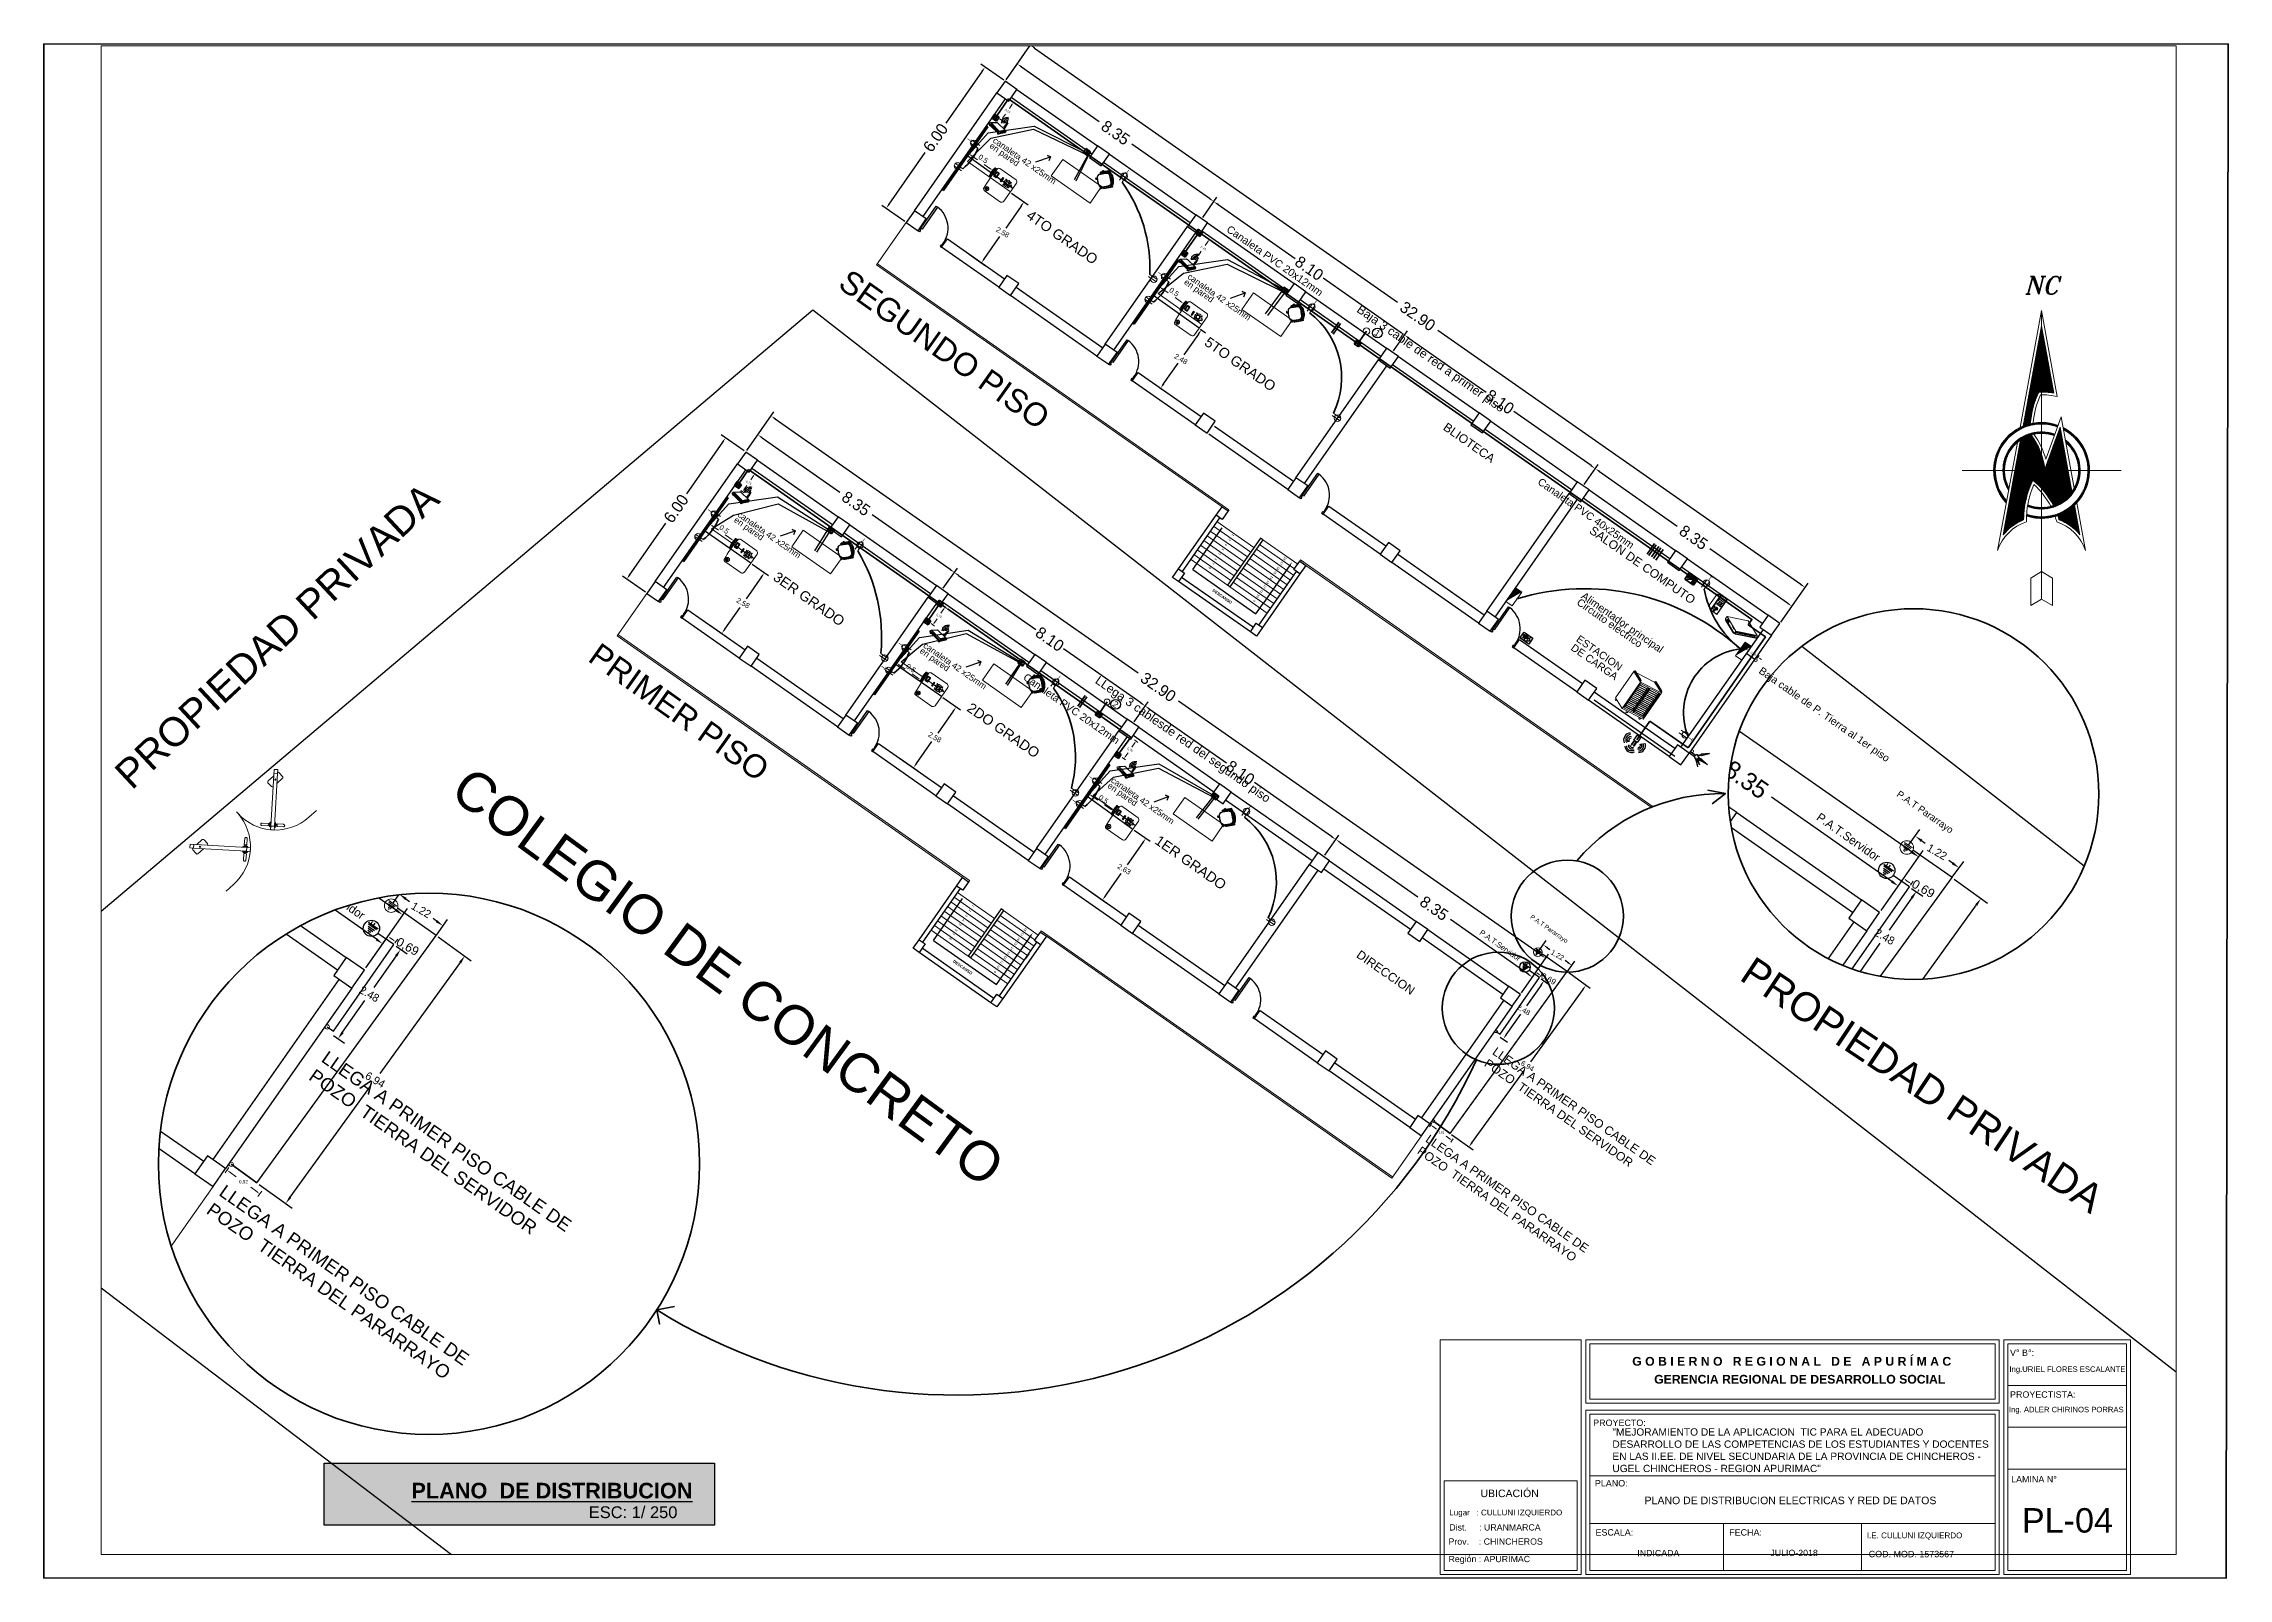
# Paper-space layout 'Layout5-Layout2' of a CAD drawing. Header units: metres, sheet in millimetres. Extents: x 1 to 418, y 1 to 294.
# The model-space entities are those that its viewports show. They can reach past a viewport. Long polylines and large blocks are cut down to what shows.
import ezdxf
from ezdxf.enums import TextEntityAlignment as Align

# ---------------------------------------------------------------- set-up
doc = ezdxf.new("R2010")
doc.units = ezdxf.units.M
doc.header["$MEASUREMENT"] = 0
for name, color, linetype, lineweight in [('111', 7, 'Continuous', 0), ('Anotaciones - Textos_Pluma_Nº__86', 7, 'Continuous', 20), ('Cable USB', 3, 'Continuous', 30), ('CABLE UTP', 222, 'Continuous', 5), ('CABLE UTP CAT 6', 140, 'COMPU_LINE', 35), ('central de alarma', 4, 'Continuous', 53), ('CIRCUITO DE ALIMENTACION', 30, 'Continuous', 50), ('CIRCUITO DE DATOS', 5, 'Continuous', 50), ('CIRCUITO DE PROYECTORES', 4, 'Continuous', 50), ('CIRCUITO DE SERVIDOR', 6, 'Continuous', 50), ('CIRCUITO ELECTRICO DE SERVIDOR AP', 1, 'Continuous', 50), ('CIRCUITO ELECTRICO DE SERVIDOR Y AP', 1, 'Continuous', 50), ('CIRCUITO ELECTRICO EST DE CARGA', 6, 'Continuous', 50), ('CIRCUITO ELECTRICOS', 7, 'Continuous', 15), ('COLUMNAS', 252, 'Continuous', 30), ('CONECCION USB Y HDMI', 150, 'Continuous', 30), ('CONEXION USB', 3, 'Continuous', 18), ('EQUIPOS ELECTRONICOS', 242, 'Continuous', 13), ('ESTACION DE CARGA', 66, 'Continuous', 9), ('GRADAS', 51, 'Continuous', 13), ('LINEAS_IND.', 111, 'Continuous', 5), ('MUEBLES', 150, 'Continuous', 25), ('MUEBLES - PETER', 252, 'Continuous', 5), ('MUEBLES MOVILES', 42, 'Continuous', 5), ('MUROS', 252, 'Continuous', 15), ('NORTE', 7, 'Continuous', 13), ('PUERTAS', 252, 'Continuous', 5), ('PUERTAS - PETER', 7, 'Continuous', 9), ('PUESTA A TIERRA', 3, 'Continuous', 25), ('PUESTA A TIERRA PARARRAYO', 249, 'Continuous', 35), ('RED PUESTA A TIERRA', 44, 'T_LINE', 30), ('ROTULO_YMT', 7, 'Continuous', 5), ('SERVIDOR', 5, 'Continuous', 13), ('switchs', 44, 'Continuous', 13), ('texto', 7, 'Continuous', 5), ('TEXTO PETER', 204, 'Continuous', 25), ('TEXTOS-NOTAS', 110, 'Continuous', 13), ('TEXTOS-SUBTITULO', 26, 'Continuous', 30), ('tomacorriente', 1, 'Continuous', 20), ('VEREDA', 253, 'Continuous', 0)]:
    doc.layers.add(name, color=color, linetype=linetype, lineweight=lineweight)
for name, color, linetype in [('ACHURADOS', 8, 'Continuous'), ('DETALLE', 3, 'Continuous'), ('LETRAS', 1, 'Continuous'), ('Planta', 251, 'Continuous'), ('Salida de red', 4, 'Continuous'), ('sensor movimiento', 6, 'Continuous'), ('VANOS', 2, 'Continuous')]:
    doc.layers.add(name, color=color, linetype=linetype)
doc.styles.add('COTAS', font='arial.ttf', dxfattribs={"height": 0.075})
doc.styles.add('PDF Arial', font='arial.ttf')
doc.styles.add('PETER - TITULOS', font='swisse.ttf')
doc.styles.add('ROMANT', font='romant.shx')
doc.styles.add('style1', font='arial.ttf')
doc.styles.add('style4', font='arial.ttf')
doc.styles.add('TURBO TEXTO', font='swisse.ttf')
doc.styles.add('TURBO_BASS', font='swisseb.ttf')
doc.styles.add('TURBO_ENERGO_ARIAL', font='arial.ttf', dxfattribs={"height": 1})
doc.styles.add('TURBO_NPT', font='sanssb__.ttf')
doc.linetypes.add('COMPU_LINE', pattern='A,0.5,-0.1,["R",Standard,S=0.1,R=0,X=-0.05,Y=-0.05],-0.1', length=0.7)
doc.linetypes.add('T_LINE', pattern='A,12.7,-5.08,["T",Standard,S=2.54,R=0,X=-2.54,Y=-1.27],-6.35', length=24.13)
doc.dimstyles.new('julio_75', dxfattribs={"dimscale": 0.75, "dimtxt": 0.075, "dimasz": 0.1, "dimexe": 0.1, "dimexo": 0.1, "dimgap": 0.1, "dimtad": 0, "dimtih": 1, "dimtoh": 1, "dimzin": 1, "dimtxsty": 'COTAS', "dimcen": 0.1, "dimclrd": 256, "dimclre": 256, "dimclrt": 256, "dimaunit": 1, "dimadec": 3, "dimazin": 0, "dimtfac": 1, "dimtix": 1, "dimtmove": 0, "dimatfit": 3, "dimfxl": 0.1, "dimfxlon": 1, "dimlwd": -1, "dimlwe": -1, "dimarcsym": 0})
doc.dimstyles.new('UTILIZAR', dxfattribs={"dimtxt": 0.18, "dimasz": 0.18, "dimexe": 0.18, "dimexo": 0.0625, "dimgap": 0.09, "dimtad": 0, "dimtih": 1, "dimtoh": 1, "dimdec": 4, "dimzin": 0, "dimdsep": 46, "dimtxsty": 'Standard', "dimcen": 0.09, "dimadec": 0, "dimazin": 0, "dimtfac": 1, "dimtdec": 4, "dimtofl": 0, "dimtmove": 0, "dimatfit": 3, "dimfxl": 1, "dimtolj": 1, "dimtzin": 0, "dimarcsym": 0})

psp = doc.layouts.new('Layout5-Layout2')

# ---------------------------------------------------------------- texts
at = {"layer": 'ROTULO_YMT', "color": 5, "lineweight": 9, "style": 'TURBO_BASS'}
for s, p in [('G O B I E R N O   R E G I O N A L   D E   A P U R Í M A C', (334.73, 41.77)), ('GERENCIA REGIONAL DE DESARROLLO SOCIAL', (336.26, 38.34))]:
    psp.add_text(s, height=1.6717, dxfattribs=at).set_placement(p, align=Align.CENTER)
at = {"layer": 'ROTULO_YMT', "linetype": 'Continuous', "lineweight": 9, "ltscale": 0.02}
for s, height, style, p in [('V° B°:', 1.222, 'TURBO_ENERGO_ARIAL', (376.46, 43.64)), ('Ing.URIEL FLORES ESCALANTE', 1.05, 'TURBO_ENERGO_ARIAL', (376.35, 40.58)), ('Ing. ADLER CHIRINOS PORRAS', 1.05, 'TURBO_ENERGO_ARIAL', (376.26, 32.86)), ('PROYECTISTA:', 1.2218, 'TURBO_ENERGO_ARIAL', (376.46, 35.65)), ('PROYECTO:', 1.222, 'TURBO_ENERGO_ARIAL', (296.77, 30.25)), ('PLANO:', 1.222, 'TURBO_ENERGO_ARIAL', (297.1, 18.69)), ('LAMINA N°', 1.222, 'TURBO_ENERGO_ARIAL', (376.67, 19.45)), ('Lugar   : CULLUNI IZQUIERDO', 1.1, 'TURBO TEXTO', (269.26, 13.16)), ('Prov.    : CHINCHEROS', 1.2036, 'TURBO TEXTO', (269.11, 7.56)), ('Dist.     : URANMARCA', 1.2036, 'TURBO TEXTO', (269.26, 10.27)), ('ESCALA:             ', 1.2218, 'TURBO_ENERGO_ARIAL', (297.21, 9.3)), ('FECHA:', 1.222, 'TURBO_ENERGO_ARIAL', (322.78, 9.3)), ('I.E. CULLUNI IZQUIERDO', 1.1, 'TURBO_ENERGO_ARIAL', (349.08, 8.79)), ('Región : APURÍMAC', 1.2036, 'TURBO TEXTO', (269.11, 4.22)), ('COD. MOD. 1573567', 1.2218, 'TURBO_ENERGO_ARIAL', (349.45, 5.16))]:
    psp.add_text(s, height=height, dxfattribs=dict(at, style=style)).set_placement(p)
at = {"layer": 'ROTULO_YMT', "lineweight": 9, "style": 'TURBO TEXTO'}
psp.add_text('UBICACIÓN', height=1.437, dxfattribs=at).set_placement((275.22, 16.65))
at = {"layer": 'ROTULO_YMT', "color": 1, "lineweight": 9, "style": 'TURBO_ENERGO_ARIAL'}
psp.add_text('PLANO DE DISTRIBUCION ELECTRICAS Y RED DE DATOS', height=1.4374, dxfattribs=at).set_placement((334.49, 15.3), align=Align.CENTER)
at = {"layer": 'ROTULO_YMT', "lineweight": 9, "style": 'TURBO TEXTO'}
psp.add_text('PL-04', height=4.672, dxfattribs=at).set_placement((387.44, 9.87), align=Align.CENTER)
at = {"layer": 'ROTULO_YMT', "linetype": 'Continuous', "lineweight": 9, "ltscale": 0.02, "style": 'TURBO TEXTO'}
for s, p in [('INDICADA', (309.23, 5.35)), ('JULIO-2018', (335.18, 5.38))]:
    psp.add_text(s, height=1.204, dxfattribs=at).set_placement(p, align=Align.CENTER)
at = {"layer": 'ROTULO_YMT', "lineweight": 9, "insert": (300.44, 29.8), "char_height": 1.39428, "width": 72.1693, "attachment_point": 1, "style": 'TURBO_ENERGO_ARIAL'}
psp.add_mtext('"MEJORAMIENTO DE LA APLICACION  TIC PARA EL ADECUADO DESARROLLO DE LAS COMPETENCIAS DE LOS ESTUDIANTES Y DOCENTES EN LAS II.EE. DE NIVEL SECUNDARIA DE LA PROVINCIA DE CHINCHEROS - UGEL CHINCHEROS - REGION APURIMAC"', dxfattribs=at)
at = {"layer": 'TEXTO PETER', "color": 250, "style": 'PETER - TITULOS'}
for s, insert, char_height, attachment_point in [('{\\fSwis721 Ex BT|b1|i0|c0|p34;\\LPLANO  DE DISTRIBUCION}', (124.58, 16.37), 2.9725, 9), ('ESC: 1/ 250', (121.69, 14.89), 2.2502, 3)]:
    psp.add_mtext(s, dxfattribs=dict(at, insert=insert, char_height=char_height, attachment_point=attachment_point))

msp = doc.modelspace()

# ---------------------------------------------------------------- texts
at = {"layer": 'Anotaciones - Textos_Pluma_Nº__86', "char_height": 0.18, "attachment_point": 5, "rotation": 325.0132}
for insert in [(644218.003, 8488105.881), (644224.644, 8488101.25), (644208.99, 8488092.994), (644215.492, 8488088.165), (644222.188, 8488083.605)]:
    msp.add_mtext('\\A1;0.5', dxfattribs=dict(at, insert=insert))
at = {"layer": 'Anotaciones - Textos_Pluma_Nº__86', "insert": (644237.668, 8488077.343), "char_height": 0.198, "attachment_point": 5, "rotation": 330, "style": 'COTAS'}
msp.add_mtext('0,69', dxfattribs=at)
at = {"layer": 'CIRCUITO ELECTRICO EST DE CARGA', "color": 0, "style": 'style4'}
msp.add_text('ESTACION ', height=0.2592, rotation=325.0132, dxfattribs=at).set_placement((644238.611, 8488089.122))
at = {"layer": 'CIRCUITO ELECTRICO EST DE CARGA', "color": 0, "insert": (644238.571, 8488089.032), "char_height": 0.2592, "width": 1.9571, "attachment_point": 1, "rotation": 325.0132, "style": 'style1'}
msp.add_mtext('DE CARGA', dxfattribs=at)
at = {"layer": 'LINEAS_IND.', "style": 'TURBO TEXTO'}
for s, p in [('2', (644226.559, 8488092.68)), ('1', (644226.676, 8488092.84)), ('5', (644226.217, 8488092.191)), ('4', (644226.325, 8488092.345)), ('3', (644226.435, 8488092.502)), ('8', (644225.875, 8488091.702)), ('7', (644225.987, 8488091.861)), ('6', (644226.075, 8488091.995)), ('16', (644228.264, 8488091.713)), ('17', (644228.385, 8488091.885)), ('18', (644228.5, 8488092.049)), ('13', (644227.914, 8488091.228)), ('14', (644228.033, 8488091.379)), ('15', (644228.169, 8488091.562)), ('10', (644227.568, 8488090.749)), ('11', (644227.687, 8488090.909)), ('12', (644227.807, 8488091.074)), ('9', (644227.422, 8488090.549)), ('1', (644217.648, 8488079.941)), ('4', (644217.297, 8488079.445)), ('3', (644217.407, 8488079.602)), ('2', (644217.531, 8488079.78)), ('7', (644216.959, 8488078.962)), ('6', (644217.047, 8488079.095)), ('5', (644217.189, 8488079.291)), ('16', (644219.236, 8488078.813)), ('17', (644219.357, 8488078.985)), ('18', (644219.472, 8488079.15)), ('8', (644216.847, 8488078.802)), ('13', (644218.886, 8488078.328)), ('14', (644219.005, 8488078.48)), ('15', (644219.141, 8488078.662)), ('10', (644218.54, 8488077.849)), ('11', (644218.659, 8488078.009)), ('12', (644218.779, 8488078.174)), ('9', (644218.394, 8488077.649))]:
    msp.add_text(s, height=0.08, rotation=235.0132, dxfattribs=at).set_placement(p)
at = {"layer": 'Planta', "style": 'style4'}
for s, height, p in [('en pared', 0.2138, (644218.196, 8488106.286)), ('canaleta 42 x25mm', 0.21379, (644218.316, 8488106.476)), ('en pared', 0.2138, (644224.967, 8488101.547)), ('canaleta 42 x25mm', 0.21379, (644225.086, 8488101.738)), ('canaleta 42 x25mm', 0.21379, (644209.429, 8488093.463)), ('en pared', 0.2138, (644209.309, 8488093.273)), ('en pared', 0.2138, (644215.772, 8488088.718)), ('canaleta 42 x25mm', 0.21379, (644215.892, 8488088.908)), ('canaleta 42 x25mm', 0.21379, (644222.425, 8488084.219)), ('en pared', 0.2138, (644222.306, 8488084.029))]:
    msp.add_text(s, height=height, rotation=325.0132, dxfattribs=at).set_placement(p)
at = {"layer": 'Planta', "color": 0, "style": 'style4'}
for s, height, rotation, p in [('Canaleta PVC 20x12mm', 0.2592, 325.0132, (644226.443, 8488103.374)), ('SEGUNDO PISO', 0.8, 324.5616, (644212.905, 8488101.432)), ('Baja 3 cable de red a primer piso', 0.3, 325.0132, (644230.972, 8488100.578)), ('1', 0.22, 325.0132, (644231.582, 8488099.781)), ('Canaleta PVC 40x25mm', 0.2592, 325.0132, (644237.27, 8488094.59)), ('Alimentador principal', 0.2592, 325.0132, (644238.783, 8488090.621)), ('Circuito eléctrico', 0.2592, 325.0132, (644238.628, 8488090.4)), ('PRIMER PISO', 0.8, 324.5616, (644204.205, 8488088.439)), ('Baja cable de P. Tierra al 1er piso', 0.2592, 325.0132, (644244.963, 8488088.016)), ('Canaleta PVC 20x12mm', 0.2592, 325.0132, (644219.368, 8488087.794)), ('LLega 3 cablesde red del segundo piso', 0.3, 325.0132, (644221.872, 8488087.67)), ('2', 0.22, 325.0132, (644222.472, 8488086.866)), ('COLEGIO DE CONCRETO', 1.35544, 323.8105, (644199.387, 8488083.72))]:
    msp.add_text(s, height=height, rotation=rotation, dxfattribs=at).set_placement(p)
at = {"layer": 'PUESTA A TIERRA', "insert": (644236.73, 8488078.119), "char_height": 0.19242, "attachment_point": 3, "rotation": 324.8731}
msp.add_mtext_dynamic_manual_height_columns('P.A.T.Servidor', width=1.49615, gutter_width=12.5, heights=[0], dxfattribs=at)
at = {"layer": 'RED PUESTA A TIERRA', "linetype": 'ByBlock', "lineweight": 20, "insert": (644238.373, 8488078.723), "char_height": 0.15584, "attachment_point": 3, "rotation": 325.0132}
msp.add_mtext_dynamic_manual_height_columns('P.A.T Pararrayo', width=1.49615, gutter_width=12.5, heights=[0], dxfattribs=at)
at = {"layer": 'sensor movimiento', "char_height": 0.0479, "attachment_point": 1, "rotation": 354.8226}
for s, insert in [('N', (644236.85, 8488089.182)), ('S', (644236.954, 8488089.175))]:
    msp.add_mtext_dynamic_manual_height_columns(s, width=0.10426, gutter_width=12.5, heights=[0], dxfattribs=dict(at, insert=insert))
at = {"layer": 'texto', "char_height": 1, "attachment_point": 7, "line_spacing_factor": 0.6, "style": 'PDF Arial'}
for insert, rotation in [((644188.383, 8488083.89), 43.036), ((644244.264, 8488077.339), 326.281)]:
    msp.add_mtext('PROPIEDAD PRIVADA', dxfattribs=dict(at, insert=insert, rotation=rotation))
at = {"layer": 'TEXTOS-NOTAS', "style": 'TURBO_NPT'}
for p in [(644225.964, 8488090.848), (644216.936, 8488077.949)]:
    msp.add_text('DESCANSO', height=0.1, rotation=325.0132, dxfattribs=at).set_placement(p)
at = {"layer": 'TEXTOS-SUBTITULO', "color": 0, "style": 'style4'}
for s, height, p in [('4TO GRADO', 0.35, (644220.652, 8488103.014)), ('5TO GRADO', 0.35, (644226.846, 8488098.6)), ('BLIOTECA', 0.3, (644234.827, 8488095.887)), ('SALON DE COMPUTO', 0.3, (644240.856, 8488091.632)), ('3ER GRADO', 0.35, (644211.842, 8488090.431)), ('2DO GRADO', 0.35, (644218.604, 8488085.861)), ('1ER GRADO', 0.35, (644225.121, 8488081.262)), ('DIRECCION', 0.3, (644231.923, 8488077.459))]:
    msp.add_text(s, height=height, rotation=325.0132, dxfattribs=at).set_placement(p, align=Align.CENTER)
at = {"layer": 'TEXTOS-SUBTITULO', "color": 0, "char_height": 0.3, "attachment_point": 1, "rotation": 325.0132, "style": 'style4'}
for s, insert in [('LLEGA A PRIMER PISO CABLE DE POZO  TIERRA DEL SERVIDOR', (644235.864, 8488075.004)), ('LLEGA A PRIMER PISO CABLE DE POZO  TIERRA DEL PARARRAYO', (644233.536, 8488071.964))]:
    msp.add_mtext_dynamic_manual_height_columns(s, width=7.10926, gutter_width=1, heights=[0], dxfattribs=dict(at, insert=insert))
at = {"layer": 'tomacorriente', "char_height": 0.148, "width": 1.38073, "attachment_point": 2, "style": 'style4'}
for insert, rotation in [((644217.577, 8488106.495), 233.1395), ((644222.983, 8488105.379), 143.1395), ((644224.214, 8488101.85), 233.1395), ((644229.509, 8488100.828), 143.1395), ((644208.549, 8488093.595), 233.1395), ((644213.79, 8488092.55), 143.1395), ((644243.342, 8488091.36), 323.5472), ((644215.186, 8488088.951), 233.1395), ((644214.59, 8488088.144), 233.1395), ((644220.599, 8488087.783), 143.1395), ((644242.662, 8488085.671), 233.5472), ((644221.822, 8488084.306), 233.1395), ((644221.226, 8488083.5), 233.1395), ((644227.239, 8488083.285), 143.1395)]:
    msp.add_mtext('T', dxfattribs=dict(at, insert=insert, rotation=rotation))

# ---------------------------------------------------------------- blocks, each defined once
blk = doc.blocks.new('*X15')
at = {"color": 0}
for p, q in [((566.91, 1022.81), (567.87, 1023.78)), ((567.47, 1023.2), (568.22, 1023.95)), ((567.9, 1023.45), (568.54, 1024.1)), ((568.26, 1023.64), (568.84, 1024.21)), ((568.59, 1023.79), (569.11, 1024.31)), ((568.89, 1023.91), (569.38, 1024.4)), ((569.17, 1024.02), (569.63, 1024.47)), ((569.43, 1024.1), (569.87, 1024.54)), ((569.69, 1024.18), (570.1, 1024.59)), ((569.93, 1024.24), (570.32, 1024.63)), ((570.16, 1024.3), (570.53, 1024.67)), ((570.38, 1024.34), (570.74, 1024.7)), ((570.59, 1024.38), (570.94, 1024.73)), ((570.8, 1024.41), (571.14, 1024.75)), ((571, 1024.44), (571.33, 1024.77)), ((571.2, 1024.46), (571.52, 1024.78)), ((571.39, 1024.47), (571.71, 1024.79)), ((571.58, 1024.48), (571.89, 1024.79)), ((571.76, 1024.49), (571.96, 1024.68)), ((571.94, 1024.49), (571.96, 1024.5)), ((571.96, 1024.68), (572.06, 1024.79)), ((571.96, 1024.5), (572.24, 1024.78)), ((572.12, 1024.49), (572.41, 1024.78)), ((572.29, 1024.48), (572.57, 1024.77)), ((572.46, 1024.47), (572.74, 1024.75)), ((572.62, 1024.46), (572.9, 1024.74)), ((572.78, 1024.45), (573.06, 1024.72)), ((572.94, 1024.43), (573.21, 1024.7)), ((573.1, 1024.41), (573.36, 1024.67)), ((573.25, 1024.39), (573.51, 1024.65)), ((573.41, 1024.36), (573.66, 1024.62)), ((573.56, 1024.34), (573.81, 1024.59)), ((573.7, 1024.31), (573.95, 1024.56)), ((573.85, 1024.27), (574.1, 1024.52)), ((573.99, 1024.24), (574.24, 1024.49)), ((574.13, 1024.2), (574.37, 1024.45)), ((574.27, 1024.17), (574.51, 1024.41)), ((574.41, 1024.13), (574.65, 1024.36)), ((574.54, 1024.08), (574.78, 1024.32)), ((574.67, 1024.04), (574.91, 1024.28)), ((574.8, 1023.99), (574.88, 1024.07)), ((575.87, 1023.82), (575.9, 1023.85)), ((575.9, 1023.67), (576.01, 1023.79)), ((575.93, 1023.53), (576.13, 1023.73)), ((576.02, 1023.44), (576.24, 1023.67)), ((576.14, 1023.38), (576.36, 1023.6)), ((563.79, 1019.16), (564.36, 1019.74)), ((563.9, 1019.46), (564.55, 1020.1)), ((564.05, 1019.78), (564.8, 1020.53)), ((564.22, 1020.13), (565.19, 1021.09)), ((564.45, 1020.54), (567.46, 1023.55)), ((564.77, 1021.04), (566.96, 1023.22)), ((565.44, 1021.88), (566.12, 1022.56)), ((565.55, 1018.99), (566.32, 1019.76)), ((565.73, 1019.34), (566.9, 1020.51)), ((565.96, 1019.75), (568.25, 1022.04)), ((566.35, 1020.32), (567.68, 1021.65)), ((567.49, 1021.1), (568.66, 1022.27)), ((568.24, 1021.68), (569.01, 1022.45)), ((568.69, 1021.95), (569.32, 1022.58)), ((569.05, 1022.13), (569.61, 1022.69)), ((569.37, 1022.28), (569.87, 1022.77)), ((569.66, 1022.39), (570.12, 1022.85)), ((569.93, 1022.48), (570.36, 1022.91)), ((570.18, 1022.55), (570.58, 1022.95)), ((570.42, 1022.61), (570.8, 1022.99)), ((570.64, 1022.66), (571.01, 1023.02)), ((570.86, 1022.7), (571.21, 1023.05)), ((571.07, 1022.73), (571.4, 1023.07)), ((571.27, 1022.75), (571.59, 1023.08)), ((571.46, 1022.77), (571.78, 1023.09)), ((571.65, 1022.78), (571.95, 1023.09)), ((571.83, 1022.79), (571.96, 1022.91)), ((571.96, 1022.91), (572.13, 1023.09)), ((572.01, 1022.79), (572.3, 1023.08)), ((572.18, 1022.79), (572.47, 1023.07)), ((572.35, 1022.78), (572.63, 1023.06)), ((572.52, 1022.77), (572.79, 1023.04)), ((572.68, 1022.75), (572.95, 1023.02)), ((572.83, 1022.73), (573.1, 1023)), ((572.99, 1022.71), (573.25, 1022.97)), ((573.14, 1022.68), (573.4, 1022.94)), ((573.29, 1022.66), (573.54, 1022.91)), ((573.44, 1022.62), (573.68, 1022.87)), ((573.58, 1022.59), (573.82, 1022.84)), ((573.72, 1022.55), (573.96, 1022.8)), ((573.86, 1022.52), (574.1, 1022.76)), ((573.99, 1022.47), (574.23, 1022.71)), ((574.12, 1022.43), (574.36, 1022.67)), ((574.26, 1022.38), (574.27, 1022.4)), ((576.25, 1023.32), (576.47, 1023.54)), ((576.28, 1021.58), (576.29, 1021.59)), ((576.31, 1021.43), (576.39, 1021.52)), ((576.34, 1021.28), (576.49, 1021.44)), ((576.36, 1023.25), (576.58, 1023.47)), ((576.37, 1021.14), (576.58, 1021.35)), ((576.47, 1023.18), (576.68, 1023.4)), ((576.47, 1021.06), (576.68, 1021.27)), ((576.56, 1020.97), (576.77, 1021.19)), ((576.58, 1023.11), (576.79, 1023.33)), ((576.65, 1020.89), (576.86, 1021.1)), ((576.68, 1023.04), (576.9, 1023.26)), ((576.74, 1020.8), (576.95, 1021.01)), ((576.79, 1022.97), (577, 1023.19)), ((576.82, 1020.71), (577.04, 1020.92)), ((576.89, 1022.9), (577.1, 1023.11)), ((576.91, 1020.62), (577.12, 1020.83)), ((576.99, 1022.82), (577.21, 1023.04)), ((576.99, 1020.53), (577.21, 1020.74)), ((577.08, 1020.43), (577.29, 1020.65)), ((577.09, 1022.75), (577.31, 1022.96)), ((577.16, 1020.34), (577.37, 1020.55)), ((577.19, 1022.67), (577.41, 1022.88)), ((577.24, 1020.24), (577.45, 1020.45)), ((577.29, 1022.59), (577.5, 1022.8)), ((577.31, 1020.14), (577.53, 1020.35)), ((577.39, 1022.51), (577.6, 1022.72)), ((577.39, 1020.04), (577.6, 1020.25)), ((577.46, 1019.94), (577.68, 1020.15)), ((577.48, 1022.43), (577.69, 1022.64)), ((577.54, 1019.83), (577.75, 1020.05)), ((577.58, 1022.35), (577.79, 1022.56)), ((577.61, 1019.73), (577.82, 1019.94)), ((577.67, 1022.26), (577.88, 1022.47)), ((577.68, 1019.62), (577.89, 1019.83)), ((577.74, 1019.51), (577.96, 1019.73)), ((577.76, 1022.18), (577.97, 1022.39)), ((577.81, 1019.4), (578.03, 1019.62)), ((577.85, 1022.09), (578.06, 1022.3)), ((577.94, 1022), (578.15, 1022.21)), ((578.03, 1021.91), (578.24, 1022.13)), ((578.11, 1021.82), (578.33, 1022.03)), ((578.2, 1021.73), (578.41, 1021.94)), ((578.28, 1021.64), (578.49, 1021.85)), ((578.36, 1021.54), (578.58, 1021.76)), ((578.44, 1021.45), (578.66, 1021.66)), ((578.52, 1021.35), (578.74, 1021.56)), ((578.6, 1021.25), (578.82, 1021.47)), ((578.68, 1021.15), (578.89, 1021.37)), ((578.76, 1021.05), (578.97, 1021.27)), ((578.83, 1020.95), (579.04, 1021.16)), ((578.9, 1020.84), (579.12, 1021.06)), ((578.97, 1020.74), (579.19, 1020.96)), ((579.04, 1020.63), (579.26, 1020.85)), ((579.11, 1020.52), (579.33, 1020.74)), ((579.18, 1020.42), (579.4, 1020.63)), ((579.25, 1020.3), (579.47, 1020.52)), ((579.31, 1020.19), (579.53, 1020.41)), ((579.37, 1020.08), (579.59, 1020.3)), ((579.44, 1019.96), (579.66, 1020.18)), ((579.5, 1019.85), (579.72, 1020.07)), ((579.55, 1019.73), (579.78, 1019.95)), ((579.61, 1019.61), (579.84, 1019.83)), ((579.67, 1019.49), (579.89, 1019.71)), ((563.21, 1016.29), (563.53, 1016.61)), ((563.21, 1016.11), (563.52, 1016.42)), ((563.21, 1015.76), (563.5, 1016.04)), ((563.21, 1015.94), (563.32, 1016.04)), ((563.22, 1016.48), (563.54, 1016.8)), ((563.22, 1015.59), (563.51, 1015.88)), ((563.23, 1016.66), (563.56, 1017)), ((563.23, 1015.43), (563.52, 1015.71)), ((563.25, 1016.86), (563.59, 1017.2)), ((563.27, 1017.05), (563.62, 1017.41)), ((563.3, 1017.26), (563.66, 1017.62)), ((563.32, 1016.04), (563.51, 1016.24)), ((563.33, 1017.47), (563.7, 1017.84)), ((563.37, 1017.68), (563.76, 1018.07)), ((563.41, 1017.9), (563.82, 1018.31)), ((563.46, 1018.13), (563.9, 1018.57)), ((563.5, 1016.04), (563.51, 1016.06)), ((563.53, 1018.37), (563.98, 1018.83)), ((563.6, 1018.62), (564.09, 1019.11)), ((563.68, 1018.88), (564.21, 1019.41)), ((564.91, 1016.22), (565.23, 1016.54)), ((564.91, 1016.04), (565.22, 1016.35)), ((564.91, 1015.87), (565.09, 1016.04)), ((564.92, 1016.41), (565.25, 1016.73)), ((564.92, 1015.7), (565.21, 1015.99)), ((564.93, 1016.6), (565.27, 1016.93)), ((564.93, 1015.53), (565.21, 1015.82)), ((564.94, 1015.37), (565.22, 1015.65)), ((564.95, 1016.79), (565.3, 1017.14)), ((564.97, 1016.99), (565.34, 1017.36)), ((565.01, 1017.2), (565.39, 1017.58)), ((565.05, 1017.42), (565.45, 1017.82)), ((565.09, 1017.64), (565.52, 1018.07)), ((565.09, 1016.04), (565.21, 1016.17)), ((565.15, 1017.88), (565.61, 1018.34)), ((565.23, 1018.13), (565.72, 1018.63)), ((565.31, 1018.39), (565.87, 1018.94)), ((565.42, 1018.68), (566.05, 1019.31)), ((577.87, 1019.28), (578.09, 1019.5)), ((577.93, 1019.17), (578.15, 1019.39)), ((577.99, 1019.05), (578.22, 1019.27)), ((578.05, 1018.93), (578.28, 1019.16)), ((578.11, 1018.81), (578.33, 1019.04)), ((578.16, 1018.69), (578.39, 1018.92)), ((578.21, 1018.56), (578.44, 1018.79)), ((578.26, 1018.44), (578.49, 1018.67)), ((578.31, 1018.31), (578.54, 1018.54)), ((578.35, 1018.17), (578.59, 1018.41)), ((578.4, 1018.04), (578.64, 1018.28)), ((578.44, 1017.9), (578.68, 1018.15)), ((578.48, 1017.77), (578.72, 1018.01)), ((578.51, 1017.63), (578.76, 1017.87)), ((578.54, 1017.48), (578.79, 1017.73)), ((578.58, 1017.33), (578.83, 1017.59)), ((578.6, 1017.19), (578.86, 1017.44)), ((578.63, 1017.03), (578.89, 1017.29)), ((578.65, 1016.88), (578.91, 1017.14)), ((578.66, 1015.3), (578.99, 1015.63)), ((578.67, 1016.72), (578.94, 1016.99)), ((578.68, 1016.56), (578.96, 1016.83)), ((578.68, 1015.49), (579, 1015.81)), ((578.69, 1016.39), (578.97, 1016.67)), ((578.69, 1015.68), (579, 1015.99)), ((578.7, 1016.22), (578.98, 1016.51)), ((578.7, 1016.05), (578.99, 1016.34)), ((578.7, 1015.87), (578.88, 1016.04)), ((578.88, 1016.04), (579, 1016.17)), ((579.72, 1019.36), (579.95, 1019.59)), ((579.77, 1019.24), (580, 1019.47)), ((579.82, 1019.11), (580.05, 1019.34)), ((579.87, 1018.98), (580.1, 1019.22)), ((579.92, 1018.85), (580.15, 1019.09)), ((579.96, 1018.72), (580.2, 1018.96)), ((580.01, 1018.59), (580.24, 1018.83)), ((580.05, 1018.45), (580.29, 1018.69)), ((580.09, 1018.32), (580.33, 1018.56)), ((580.13, 1018.18), (580.37, 1018.42)), ((580.16, 1018.04), (580.41, 1018.28)), ((580.19, 1017.89), (580.44, 1018.14)), ((580.23, 1017.75), (580.48, 1018)), ((580.26, 1017.6), (580.51, 1017.86)), ((580.28, 1017.45), (580.54, 1017.71)), ((580.31, 1017.3), (580.57, 1017.56)), ((580.33, 1017.14), (580.59, 1017.41)), ((580.35, 1016.99), (580.62, 1017.25)), ((580.36, 1016.83), (580.64, 1017.1)), ((580.38, 1016.66), (580.65, 1016.94)), ((580.38, 1015.42), (580.69, 1015.74)), ((580.39, 1016.5), (580.67, 1016.78)), ((580.39, 1016.33), (580.68, 1016.61)), ((580.39, 1015.61), (580.7, 1015.92)), ((580.4, 1016.15), (580.69, 1016.45)), ((580.4, 1015.98), (580.47, 1016.04)), ((580.4, 1015.8), (580.64, 1016.04)), ((580.47, 1016.04), (580.7, 1016.27)), ((580.64, 1016.04), (580.7, 1016.1)), ((563.25, 1015.26), (563.53, 1015.54)), ((563.26, 1015.1), (563.54, 1015.38)), ((563.28, 1014.94), (563.55, 1015.22)), ((563.3, 1014.79), (563.57, 1015.06)), ((563.32, 1014.64), (563.59, 1014.9)), ((563.35, 1014.48), (563.61, 1014.75)), ((563.38, 1014.34), (563.64, 1014.59)), ((563.41, 1014.19), (563.66, 1014.44)), ((563.44, 1014.05), (563.69, 1014.3)), ((563.48, 1013.9), (563.73, 1014.15)), ((563.51, 1013.76), (563.76, 1014.01)), ((563.55, 1013.63), (563.8, 1013.87)), ((563.59, 1013.49), (563.83, 1013.73)), ((563.63, 1013.35), (563.87, 1013.59)), ((563.68, 1013.22), (563.92, 1013.46)), ((563.72, 1013.09), (563.96, 1013.33)), ((563.77, 1012.96), (564.01, 1013.2)), ((563.82, 1012.83), (564.05, 1013.07)), ((563.87, 1012.71), (564.1, 1012.94)), ((563.92, 1012.58), (564.15, 1012.81)), ((563.98, 1012.46), (564.21, 1012.69)), ((564.03, 1012.34), (564.26, 1012.57)), ((564.09, 1012.22), (564.32, 1012.44)), ((564.15, 1012.1), (564.37, 1012.33)), ((564.21, 1011.99), (564.43, 1012.21)), ((564.27, 1011.87), (564.49, 1012.09)), ((564.33, 1011.76), (564.55, 1011.98)), ((564.4, 1011.64), (564.62, 1011.86)), ((564.46, 1011.53), (564.68, 1011.75)), ((564.53, 1011.42), (564.75, 1011.64)), ((564.96, 1015.21), (565.23, 1015.48)), ((564.98, 1015.05), (565.25, 1015.32)), ((565, 1014.9), (565.27, 1015.16)), ((565.03, 1014.75), (565.29, 1015.01)), ((565.06, 1014.6), (565.32, 1014.86)), ((565.09, 1014.46), (565.34, 1014.71)), ((565.13, 1014.32), (565.37, 1014.56)), ((565.16, 1014.18), (565.41, 1014.42)), ((565.2, 1014.04), (565.45, 1014.28)), ((565.24, 1013.9), (565.48, 1014.14)), ((565.29, 1013.77), (565.53, 1014.01)), ((565.33, 1013.64), (565.57, 1013.87)), ((565.38, 1013.51), (565.61, 1013.74)), ((565.43, 1013.38), (565.66, 1013.62)), ((565.48, 1013.26), (565.71, 1013.49)), ((565.54, 1013.14), (565.77, 1013.36)), ((565.59, 1013.02), (565.82, 1013.24)), ((565.65, 1012.9), (565.88, 1013.12)), ((565.71, 1012.78), (565.93, 1013)), ((565.77, 1012.67), (566, 1012.89)), ((565.84, 1012.55), (566, 1012.72)), ((565.9, 1012.44), (565.96, 1012.5)), ((575.36, 1009.88), (578.12, 1012.64)), ((575.8, 1010.14), (577.86, 1012.2)), ((577.48, 1012.17), (578.31, 1013)), ((577.79, 1012.66), (578.45, 1013.32)), ((577.99, 1013.04), (578.57, 1013.61)), ((578.15, 1013.37), (578.66, 1013.88)), ((578.27, 1013.67), (578.74, 1014.14)), ((578.36, 1013.94), (578.8, 1014.38)), ((578.44, 1014.2), (578.85, 1014.61)), ((578.51, 1014.44), (578.89, 1014.82)), ((578.55, 1010.76), (579.62, 1011.84)), ((578.56, 1014.67), (578.93, 1015.04)), ((578.6, 1014.88), (578.95, 1015.24)), ((578.63, 1015.09), (578.97, 1015.43)), ((579.01, 1011.41), (579.81, 1012.21)), ((579.29, 1011.87), (579.97, 1012.54)), ((579.5, 1012.25), (580.09, 1012.84)), ((579.66, 1012.58), (580.2, 1013.12)), ((579.79, 1012.89), (580.29, 1013.39)), ((579.9, 1013.18), (580.36, 1013.64)), ((579.99, 1013.45), (580.43, 1013.89)), ((580.07, 1013.7), (580.48, 1014.12)), ((580.13, 1013.94), (580.53, 1014.34)), ((580.19, 1014.18), (580.57, 1014.56)), ((580.24, 1014.4), (580.61, 1014.77)), ((580.28, 1014.62), (580.63, 1014.97)), ((580.31, 1014.83), (580.66, 1015.17)), ((580.34, 1015.03), (580.67, 1015.37)), ((580.36, 1015.23), (580.69, 1015.56)), ((564.6, 1011.31), (564.82, 1011.53)), ((564.67, 1011.21), (564.89, 1011.42)), ((564.74, 1011.1), (564.96, 1011.32)), ((564.81, 1011), (565.03, 1011.21)), ((564.89, 1010.89), (565.1, 1011.11)), ((564.96, 1010.79), (565.18, 1011.01)), ((565.04, 1010.69), (565.25, 1010.91)), ((565.12, 1010.59), (565.33, 1010.81)), ((565.2, 1010.5), (565.41, 1010.71)), ((565.28, 1010.4), (565.49, 1010.61)), ((565.36, 1010.3), (565.57, 1010.52)), ((565.44, 1010.21), (565.57, 1010.34)), ((569.21, 1007.79), (569.41, 1007.99)), ((569.22, 1007.98), (569.28, 1008.04)), ((569.3, 1007.71), (569.54, 1007.95)), ((569.4, 1009.57), (569.56, 1009.74)), ((569.44, 1007.67), (569.68, 1007.91)), ((569.46, 1009.46), (569.69, 1009.69)), ((569.58, 1007.63), (569.82, 1007.87)), ((569.59, 1009.41), (569.82, 1009.65)), ((569.72, 1009.36), (569.96, 1009.6)), ((569.72, 1007.59), (569.96, 1007.84)), ((569.85, 1009.32), (570.09, 1009.56)), ((569.86, 1007.56), (570.11, 1007.8)), ((569.99, 1009.28), (570.23, 1009.52)), ((570, 1007.52), (570.25, 1007.77)), ((570.13, 1009.24), (570.37, 1009.49)), ((570.14, 1007.49), (570.4, 1007.74)), ((570.27, 1009.2), (570.52, 1009.45)), ((570.29, 1007.46), (570.55, 1007.72)), ((570.41, 1009.17), (570.66, 1009.42)), ((570.44, 1007.43), (570.7, 1007.69)), ((570.56, 1009.14), (570.81, 1009.4)), ((570.59, 1007.41), (570.86, 1007.67)), ((570.71, 1009.11), (570.97, 1009.37)), ((570.75, 1007.38), (571.01, 1007.65)), ((570.86, 1009.09), (571.12, 1009.35)), ((571.01, 1009.06), (571.28, 1009.33)), ((571.17, 1009.04), (571.44, 1009.32)), ((571.33, 1009.03), (571.61, 1009.31)), ((571.49, 1009.01), (571.78, 1009.3)), ((571.66, 1009.01), (571.95, 1009.3)), ((571.83, 1009), (571.96, 1009.12)), ((571.96, 1009.12), (572.13, 1009.3)), ((572.01, 1009), (572.32, 1009.31)), ((572.19, 1009), (572.51, 1009.32)), ((572.37, 1009.01), (572.7, 1009.34)), ((572.56, 1009.03), (572.91, 1009.37)), ((572.63, 1007.33), (572.97, 1007.66)), ((572.76, 1009.05), (573.12, 1009.4)), ((572.83, 1007.34), (573.17, 1007.69)), ((572.96, 1009.07), (573.33, 1009.44)), ((573.03, 1007.37), (573.38, 1007.72)), ((573.17, 1009.11), (573.56, 1009.49)), ((573.23, 1007.39), (573.6, 1007.76)), ((573.39, 1009.15), (573.8, 1009.56)), ((573.44, 1007.43), (573.82, 1007.81)), ((573.62, 1009.2), (574.06, 1009.64)), ((573.66, 1007.47), (574.06, 1007.87)), ((573.86, 1009.26), (574.33, 1009.73)), ((573.88, 1007.51), (574.3, 1007.93)), ((574.11, 1009.34), (574.63, 1009.85)), ((574.11, 1007.57), (574.55, 1008.01)), ((574.36, 1007.64), (574.82, 1008.1)), ((574.38, 1009.43), (574.96, 1010)), ((574.61, 1007.71), (575.11, 1008.21)), ((574.68, 1009.55), (575.34, 1010.21)), ((574.88, 1007.8), (575.41, 1008.34)), ((575, 1009.69), (575.83, 1010.52)), ((575.16, 1007.91), (575.75, 1008.5)), ((575.46, 1008.03), (576.13, 1008.71)), ((575.79, 1008.19), (576.59, 1008.98)), ((576.16, 1008.37), (577.23, 1009.45)), ((576.49, 1010.65), (577.35, 1011.51)), ((576.58, 1008.62), (579.38, 1011.42)), ((577.13, 1009), (579, 1010.87)), ((570.9, 1007.36), (571.17, 1007.64)), ((571.06, 1007.35), (571.34, 1007.62)), ((571.22, 1007.33), (571.5, 1007.61)), ((571.39, 1007.32), (571.67, 1007.6)), ((571.55, 1007.31), (571.85, 1007.6)), ((571.73, 1007.3), (571.96, 1007.53)), ((571.9, 1007.3), (571.96, 1007.36)), ((571.96, 1007.53), (572.02, 1007.6)), ((571.96, 1007.36), (572.2, 1007.6)), ((572.08, 1007.3), (572.39, 1007.61)), ((572.26, 1007.3), (572.58, 1007.62)), ((572.44, 1007.31), (572.77, 1007.64))]:
    blk.add_line(p, q, dxfattribs=at)
blk = doc.blocks.new('NORTE')
at = {"layer": 'NORTE'}
for p, q in [((463957.65, 8533438.43), (463957.65, 8533510)), ((463937.94, 8533470.34), (463977.36, 8533470.34)), ((463954.95, 8533443.66), (463957.65, 8533445.25)), ((463954.95, 8533436.84), (463954.95, 8533443.66)), ((463960.35, 8533443.66), (463957.65, 8533445.25)), ((463960.35, 8533436.84), (463960.35, 8533443.66)), ((463954.95, 8533436.84), (463957.65, 8533438.43)), ((463960.35, 8533436.84), (463957.65, 8533438.43))]:
    blk.add_line(p, q, dxfattribs=at)
at = {"layer": 'NORTE', "color": 9}
for p, q in [((463956.87, 8533502.01), (463957.65, 8533502.78)), ((463956.93, 8533502.3), (463957.65, 8533503.02)), ((463956.98, 8533502.59), (463957.65, 8533503.26)), ((463957.04, 8533502.89), (463957.65, 8533503.5)), ((463957.09, 8533503.18), (463957.65, 8533503.74)), ((463957.14, 8533503.48), (463957.65, 8533503.98)), ((463957.2, 8533503.77), (463957.65, 8533504.22)), ((463957.25, 8533504.07), (463957.65, 8533504.46)), ((463957.31, 8533504.36), (463957.65, 8533504.7)), ((463957.36, 8533504.66), (463957.65, 8533504.95)), ((463957.41, 8533504.95), (463957.65, 8533505.19)), ((463957.47, 8533505.25), (463957.65, 8533505.43)), ((463957.52, 8533505.54), (463957.65, 8533505.67)), ((463957.58, 8533505.83), (463957.65, 8533505.91)), ((463957.63, 8533506.13), (463957.65, 8533506.15)), ((463957.65, 8533506.15), (463957.66, 8533506.16)), ((463957.65, 8533505.91), (463957.7, 8533505.96)), ((463957.65, 8533505.67), (463957.74, 8533505.75)), ((463957.65, 8533505.43), (463957.77, 8533505.55)), ((463957.65, 8533505.19), (463957.81, 8533505.35)), ((463957.65, 8533504.95), (463957.85, 8533505.14)), ((463957.65, 8533504.7), (463957.89, 8533504.94)), ((463957.65, 8533504.46), (463957.92, 8533504.74)), ((463957.65, 8533504.22), (463957.96, 8533504.53)), ((463957.65, 8533503.98), (463958, 8533504.33)), ((463957.65, 8533503.74), (463958.03, 8533504.13)), ((463957.65, 8533503.5), (463958.07, 8533503.92)), ((463957.65, 8533503.26), (463958.11, 8533503.72)), ((463957.65, 8533503.02), (463958.15, 8533503.52)), ((463957.65, 8533502.78), (463958.18, 8533503.31)), ((463957.65, 8533502.54), (463958.22, 8533503.11)), ((463957.65, 8533502.3), (463958.26, 8533502.91)), ((463957.65, 8533502.06), (463958.3, 8533502.7)), ((463955.63, 8533495.23), (463957.65, 8533497.25)), ((463955.69, 8533495.53), (463957.65, 8533497.49)), ((463955.74, 8533495.82), (463957.65, 8533497.73)), ((463955.79, 8533496.11), (463957.65, 8533497.97)), ((463955.85, 8533496.41), (463957.65, 8533498.21)), ((463955.9, 8533496.7), (463957.65, 8533498.45)), ((463955.96, 8533497), (463957.65, 8533498.69)), ((463956.01, 8533497.29), (463957.65, 8533498.93)), ((463956.06, 8533497.59), (463957.65, 8533499.17)), ((463956.12, 8533497.88), (463957.65, 8533499.41)), ((463956.17, 8533498.18), (463957.65, 8533499.65)), ((463956.23, 8533498.47), (463957.65, 8533499.89)), ((463956.28, 8533498.77), (463957.65, 8533500.13)), ((463956.33, 8533499.06), (463957.65, 8533500.37)), ((463956.39, 8533499.35), (463957.65, 8533500.62)), ((463956.44, 8533499.65), (463957.65, 8533500.86)), ((463956.5, 8533499.94), (463957.65, 8533501.1)), ((463956.55, 8533500.24), (463957.65, 8533501.34)), ((463956.6, 8533500.53), (463957.65, 8533501.58)), ((463956.66, 8533500.83), (463957.65, 8533501.82)), ((463956.71, 8533501.12), (463957.65, 8533502.06)), ((463956.77, 8533501.42), (463957.65, 8533502.3)), ((463956.82, 8533501.71), (463957.65, 8533502.54)), ((463957.65, 8533501.82), (463958.33, 8533502.5)), ((463957.65, 8533501.58), (463958.37, 8533502.3)), ((463957.65, 8533501.34), (463958.41, 8533502.1)), ((463957.65, 8533501.1), (463958.44, 8533501.89)), ((463957.65, 8533500.86), (463958.48, 8533501.69)), ((463957.65, 8533500.62), (463958.52, 8533501.49)), ((463957.65, 8533500.37), (463958.56, 8533501.28)), ((463957.65, 8533500.13), (463958.59, 8533501.08)), ((463957.65, 8533499.89), (463958.63, 8533500.88)), ((463957.65, 8533499.65), (463958.67, 8533500.67)), ((463957.65, 8533499.41), (463958.71, 8533500.47)), ((463957.65, 8533499.17), (463958.74, 8533500.27)), ((463957.65, 8533498.93), (463958.78, 8533500.06)), ((463957.65, 8533498.69), (463958.82, 8533499.86)), ((463957.65, 8533498.45), (463958.85, 8533499.66)), ((463957.65, 8533498.21), (463958.89, 8533499.45)), ((463957.65, 8533497.97), (463958.93, 8533499.25)), ((463957.65, 8533497.73), (463958.97, 8533499.05)), ((463957.65, 8533497.49), (463959, 8533498.84)), ((463957.65, 8533497.25), (463959.04, 8533498.64)), ((463957.65, 8533497.01), (463959.08, 8533498.44)), ((463957.65, 8533496.77), (463959.12, 8533498.23)), ((463957.65, 8533496.53), (463959.15, 8533498.03)), ((463957.65, 8533496.29), (463959.19, 8533497.83)), ((463957.65, 8533496.04), (463959.23, 8533497.62)), ((463957.65, 8533495.8), (463959.26, 8533497.42)), ((463957.65, 8533495.56), (463959.3, 8533497.22)), ((463954.44, 8533488.75), (463957.65, 8533491.96)), ((463954.5, 8533489.04), (463957.65, 8533492.2)), ((463954.55, 8533489.34), (463957.65, 8533492.44)), ((463954.61, 8533489.63), (463957.65, 8533492.68)), ((463954.66, 8533489.93), (463957.65, 8533492.92)), ((463954.71, 8533490.22), (463957.65, 8533493.16)), ((463954.77, 8533490.52), (463957.65, 8533493.4)), ((463954.82, 8533490.81), (463957.65, 8533493.64)), ((463954.88, 8533491.11), (463957.65, 8533493.88)), ((463954.93, 8533491.4), (463957.65, 8533494.12)), ((463954.98, 8533491.7), (463957.65, 8533494.36)), ((463955.04, 8533491.99), (463957.65, 8533494.6)), ((463955.09, 8533492.29), (463957.65, 8533494.84)), ((463955.15, 8533492.58), (463957.65, 8533495.08)), ((463955.2, 8533492.87), (463957.65, 8533495.32)), ((463955.25, 8533493.17), (463957.65, 8533495.56)), ((463955.31, 8533493.46), (463957.65, 8533495.8)), ((463955.36, 8533493.76), (463957.65, 8533496.04)), ((463955.42, 8533494.05), (463957.65, 8533496.29)), ((463955.47, 8533494.35), (463957.65, 8533496.53)), ((463955.52, 8533494.64), (463957.65, 8533496.77)), ((463955.58, 8533494.94), (463957.65, 8533497.01)), ((463957.65, 8533495.32), (463959.34, 8533497.01)), ((463957.65, 8533495.08), (463959.38, 8533496.81)), ((463957.65, 8533494.84), (463959.41, 8533496.61)), ((463957.65, 8533494.6), (463959.45, 8533496.4)), ((463957.65, 8533494.36), (463959.49, 8533496.2)), ((463957.65, 8533494.12), (463959.53, 8533496)), ((463957.65, 8533493.88), (463959.56, 8533495.79)), ((463957.65, 8533493.64), (463959.6, 8533495.59)), ((463957.65, 8533493.4), (463959.64, 8533495.39)), ((463957.65, 8533493.16), (463959.67, 8533495.18)), ((463957.65, 8533492.92), (463959.71, 8533494.98)), ((463957.65, 8533492.68), (463959.75, 8533494.78)), ((463957.65, 8533492.44), (463959.79, 8533494.57)), ((463957.65, 8533492.2), (463959.82, 8533494.37)), ((463957.65, 8533491.96), (463959.86, 8533494.17)), ((463957.65, 8533491.71), (463959.9, 8533493.96)), ((463957.65, 8533491.47), (463959.94, 8533493.76)), ((463957.65, 8533491.23), (463959.97, 8533493.56)), ((463957.65, 8533490.99), (463960.01, 8533493.35)), ((463957.65, 8533490.75), (463960.05, 8533493.15)), ((463957.65, 8533490.51), (463960.08, 8533492.95)), ((463957.65, 8533490.27), (463960.12, 8533492.74)), ((463957.65, 8533490.03), (463960.16, 8533492.54)), ((463957.65, 8533489.79), (463960.2, 8533492.34)), ((463957.87, 8533489.77), (463960.23, 8533492.13)), ((463958.11, 8533489.77), (463960.27, 8533491.93)), ((463953.63, 8533484.33), (463955.66, 8533486.36)), ((463953.69, 8533484.63), (463955.76, 8533486.7)), ((463953.74, 8533484.92), (463955.87, 8533487.05)), ((463953.8, 8533485.22), (463955.99, 8533487.41)), ((463953.85, 8533485.51), (463956.11, 8533487.77)), ((463953.9, 8533485.8), (463956.25, 8533488.15)), ((463953.96, 8533486.1), (463956.41, 8533488.55)), ((463954.01, 8533486.39), (463956.57, 8533488.95)), ((463954.07, 8533486.69), (463956.76, 8533489.38)), ((463954.12, 8533486.98), (463957.65, 8533490.51)), ((463954.17, 8533487.28), (463957.65, 8533490.75)), ((463954.23, 8533487.57), (463957.65, 8533490.99)), ((463954.28, 8533487.87), (463957.65, 8533491.23)), ((463954.34, 8533488.16), (463957.65, 8533491.47)), ((463954.39, 8533488.46), (463957.65, 8533491.71)), ((463957.14, 8533489.76), (463957.65, 8533490.27)), ((463957.39, 8533489.77), (463957.65, 8533490.03)), ((463957.63, 8533489.77), (463957.65, 8533489.79)), ((463958.34, 8533489.76), (463960.31, 8533491.73)), ((463958.57, 8533489.75), (463960.34, 8533491.52)), ((463958.8, 8533489.74), (463960.38, 8533491.32)), ((463959.02, 8533489.72), (463960.42, 8533491.12)), ((463959.25, 8533489.71), (463960.46, 8533490.91)), ((463959.47, 8533489.69), (463960.49, 8533490.71)), ((463959.69, 8533489.66), (463960.53, 8533490.51)), ((463959.9, 8533489.64), (463960.57, 8533490.3)), ((463960.12, 8533489.61), (463960.61, 8533490.1)), ((463960.33, 8533489.59), (463960.64, 8533489.9)), ((463960.54, 8533489.55), (463960.68, 8533489.69)), ((463953.09, 8533481.39), (463955.02, 8533483.31)), ((463953.15, 8533481.68), (463955.06, 8533483.59)), ((463953.2, 8533481.98), (463955.1, 8533483.88)), ((463953.26, 8533482.27), (463955.15, 8533484.17)), ((463953.31, 8533482.56), (463955.21, 8533484.46)), ((463953.36, 8533482.86), (463955.27, 8533484.76)), ((463953.41, 8533481.46), (463954.98, 8533483.03)), ((463953.42, 8533483.15), (463955.34, 8533485.07)), ((463953.47, 8533483.45), (463955.41, 8533485.38)), ((463953.53, 8533483.74), (463955.49, 8533485.7)), ((463953.58, 8533484.04), (463955.57, 8533486.03)), ((463953.78, 8533481.6), (463954.94, 8533482.75)), ((463954.14, 8533481.71), (463954.91, 8533482.48)), ((463954.48, 8533481.81), (463954.89, 8533482.22)), ((463954.81, 8533481.9), (463954.86, 8533481.95)), ((463962.22, 8533480.89), (463962.28, 8533480.95)), ((463951.1, 8533470.49), (463956.82, 8533476.22)), ((463951.15, 8533470.78), (463956.75, 8533476.38)), ((463951.19, 8533470.34), (463956.9, 8533476.05)), ((463951.2, 8533471.08), (463956.66, 8533476.54)), ((463951.26, 8533471.37), (463956.58, 8533476.7)), ((463951.31, 8533471.67), (463956.5, 8533476.85)), ((463951.37, 8533471.96), (463956.42, 8533477.01)), ((463951.42, 8533472.26), (463956.33, 8533477.17)), ((463951.43, 8533470.34), (463956.98, 8533475.89)), ((463951.47, 8533472.55), (463956.24, 8533477.32)), ((463951.53, 8533472.84), (463956.16, 8533477.47)), ((463951.58, 8533473.14), (463956.07, 8533477.62)), ((463951.64, 8533473.43), (463955.98, 8533477.77)), ((463951.67, 8533470.34), (463957.05, 8533475.72)), ((463951.69, 8533473.73), (463955.89, 8533477.92)), ((463951.74, 8533474.02), (463955.79, 8533478.07)), ((463951.8, 8533474.32), (463955.7, 8533478.22)), ((463951.85, 8533474.61), (463955.6, 8533478.36)), ((463951.91, 8533474.91), (463955.51, 8533478.51)), ((463951.91, 8533470.34), (463957.13, 8533475.56)), ((463951.96, 8533475.2), (463955.41, 8533478.65)), ((463952.01, 8533475.5), (463955.31, 8533478.79)), ((463952.07, 8533475.79), (463955.21, 8533478.93)), ((463952.12, 8533476.08), (463955.11, 8533479.07)), ((463952.18, 8533476.38), (463954.89, 8533479.09)), ((463952.23, 8533476.67), (463954.53, 8533478.97)), ((463952.28, 8533476.97), (463954.14, 8533478.82)), ((463952.34, 8533477.26), (463953.7, 8533478.63)), ((463952.39, 8533477.56), (463953.21, 8533478.37)), ((463952.45, 8533477.85), (463952.6, 8533478)), ((463958.63, 8533471.05), (463963.25, 8533475.67)), ((463958.77, 8533471.42), (463963.21, 8533475.87)), ((463958.91, 8533471.8), (463963.18, 8533476.07)), ((463959.04, 8533472.18), (463963.14, 8533476.28)), ((463959.18, 8533472.56), (463963.1, 8533476.48)), ((463959.32, 8533472.94), (463963.07, 8533476.68)), ((463959.46, 8533473.32), (463963.03, 8533476.89)), ((463959.6, 8533473.7), (463962.99, 8533477.09)), ((463959.73, 8533474.07), (463962.95, 8533477.29)), ((463959.87, 8533474.45), (463962.92, 8533477.5)), ((463960.01, 8533474.83), (463962.88, 8533477.7)), ((463960.15, 8533475.21), (463962.84, 8533477.9)), ((463960.29, 8533475.59), (463962.8, 8533478.11)), ((463960.42, 8533475.97), (463962.77, 8533478.31)), ((463960.56, 8533476.35), (463962.73, 8533478.51)), ((463960.7, 8533476.72), (463962.69, 8533478.72)), ((463960.84, 8533477.1), (463962.66, 8533478.92)), ((463960.98, 8533477.48), (463962.62, 8533479.12)), ((463961.11, 8533477.86), (463962.58, 8533479.33)), ((463961.25, 8533478.24), (463962.54, 8533479.53)), ((463961.39, 8533478.62), (463962.51, 8533479.73)), ((463961.53, 8533479), (463962.47, 8533479.94)), ((463961.67, 8533479.37), (463962.43, 8533480.14)), ((463961.81, 8533479.75), (463962.39, 8533480.34)), ((463961.94, 8533480.13), (463962.36, 8533480.55)), ((463962.08, 8533480.51), (463962.32, 8533480.75)), ((463949.58, 8533462.24), (463957.65, 8533470.3)), ((463949.64, 8533462.53), (463957.44, 8533470.34)), ((463949.69, 8533462.83), (463957.2, 8533470.34)), ((463949.75, 8533463.12), (463956.96, 8533470.34)), ((463949.8, 8533463.42), (463956.72, 8533470.34)), ((463949.85, 8533463.71), (463956.48, 8533470.34)), ((463949.91, 8533464.01), (463956.24, 8533470.34)), ((463949.96, 8533464.3), (463956, 8533470.34)), ((463950.02, 8533464.6), (463955.76, 8533470.34)), ((463950.07, 8533464.89), (463955.52, 8533470.34)), ((463950.12, 8533465.19), (463955.28, 8533470.34)), ((463950.18, 8533465.48), (463955.04, 8533470.34)), ((463950.23, 8533465.78), (463954.8, 8533470.34)), ((463950.29, 8533466.07), (463954.56, 8533470.34)), ((463950.34, 8533466.36), (463954.32, 8533470.34)), ((463950.39, 8533466.66), (463954.08, 8533470.34)), ((463950.45, 8533466.95), (463953.84, 8533470.34)), ((463950.5, 8533467.25), (463953.6, 8533470.34)), ((463950.56, 8533467.54), (463953.35, 8533470.34)), ((463950.61, 8533467.84), (463953.11, 8533470.34)), ((463950.66, 8533468.13), (463952.87, 8533470.34)), ((463950.72, 8533468.43), (463952.63, 8533470.34)), ((463950.77, 8533468.72), (463952.39, 8533470.34)), ((463950.83, 8533469.02), (463952.15, 8533470.34)), ((463950.88, 8533469.31), (463951.91, 8533470.34)), ((463950.93, 8533469.6), (463951.67, 8533470.34)), ((463950.99, 8533469.9), (463951.43, 8533470.34)), ((463951.04, 8533470.19), (463951.19, 8533470.34)), ((463952.15, 8533470.34), (463957.2, 8533475.39)), ((463952.39, 8533470.34), (463957.27, 8533475.22)), ((463952.63, 8533470.34), (463957.34, 8533475.05)), ((463952.87, 8533470.34), (463957.41, 8533474.87)), ((463953.11, 8533470.34), (463957.47, 8533474.7)), ((463953.35, 8533470.34), (463957.54, 8533474.52)), ((463953.6, 8533470.34), (463957.6, 8533474.34)), ((463953.84, 8533470.34), (463957.65, 8533474.15)), ((463954.08, 8533470.34), (463957.65, 8533473.91)), ((463954.32, 8533470.34), (463957.65, 8533473.67)), ((463954.56, 8533470.34), (463957.65, 8533473.43)), ((463954.8, 8533470.34), (463957.65, 8533473.19)), ((463955.04, 8533470.34), (463957.65, 8533472.95)), ((463955.28, 8533470.34), (463957.65, 8533472.71)), ((463955.52, 8533470.34), (463957.65, 8533472.47)), ((463955.76, 8533470.34), (463957.65, 8533472.23)), ((463956, 8533470.34), (463957.65, 8533471.99)), ((463956.24, 8533470.34), (463957.65, 8533471.75)), ((463956.48, 8533470.34), (463957.65, 8533471.51)), ((463956.72, 8533470.34), (463957.65, 8533471.27)), ((463956.96, 8533470.34), (463957.65, 8533471.03)), ((463957.2, 8533470.34), (463957.65, 8533470.79)), ((463957.44, 8533470.34), (463957.65, 8533470.55)), ((463957.65, 8533474.15), (463957.66, 8533474.17)), ((463957.65, 8533473.91), (463957.72, 8533473.99)), ((463957.65, 8533473.67), (463957.78, 8533473.8)), ((463957.65, 8533473.43), (463957.84, 8533473.62)), ((463957.65, 8533473.19), (463957.89, 8533473.43)), ((463957.65, 8533472.95), (463957.95, 8533473.25)), ((463957.65, 8533472.71), (463958, 8533473.06)), ((463957.65, 8533472.47), (463958.05, 8533472.87)), ((463957.65, 8533472.23), (463958.1, 8533472.68)), ((463957.65, 8533471.99), (463958.14, 8533472.48)), ((463957.65, 8533471.75), (463958.19, 8533472.29)), ((463957.65, 8533471.51), (463958.23, 8533472.09)), ((463957.65, 8533471.27), (463958.27, 8533471.89)), ((463957.65, 8533471.03), (463958.31, 8533471.69)), ((463957.65, 8533470.79), (463958.35, 8533471.48)), ((463957.65, 8533470.55), (463958.38, 8533471.28)), ((463957.65, 8533470.3), (463957.68, 8533470.34)), ((463957.65, 8533470.06), (463957.93, 8533470.34)), ((463957.65, 8533469.82), (463958.17, 8533470.34)), ((463957.65, 8533469.58), (463958.41, 8533470.34)), ((463957.65, 8533469.34), (463958.65, 8533470.34)), ((463957.65, 8533469.1), (463958.89, 8533470.34)), ((463957.65, 8533468.86), (463959.13, 8533470.34)), ((463957.65, 8533468.62), (463959.37, 8533470.34)), ((463957.65, 8533468.38), (463959.61, 8533470.34)), ((463957.65, 8533468.14), (463959.85, 8533470.34)), ((463957.65, 8533467.9), (463960.09, 8533470.34)), ((463957.65, 8533467.66), (463960.33, 8533470.34)), ((463957.65, 8533467.42), (463960.57, 8533470.34)), ((463957.65, 8533467.18), (463960.81, 8533470.34)), ((463957.65, 8533466.94), (463961.05, 8533470.34)), ((463957.65, 8533466.7), (463961.29, 8533470.34)), ((463957.65, 8533466.46), (463961.53, 8533470.34)), ((463957.65, 8533466.22), (463961.77, 8533470.34)), ((463957.65, 8533465.97), (463962.01, 8533470.34)), ((463957.68, 8533470.34), (463958.41, 8533471.07)), ((463957.73, 8533465.81), (463962.26, 8533470.34)), ((463957.84, 8533465.69), (463962.5, 8533470.34)), ((463957.93, 8533470.34), (463958.45, 8533470.86)), ((463957.95, 8533465.56), (463962.74, 8533470.34)), ((463958.07, 8533465.43), (463962.98, 8533470.34)), ((463958.17, 8533470.34), (463958.47, 8533470.65)), ((463958.18, 8533465.3), (463963.22, 8533470.34)), ((463958.28, 8533465.17), (463963.46, 8533470.34)), ((463958.39, 8533465.03), (463963.7, 8533470.34)), ((463958.41, 8533470.34), (463963.33, 8533475.26)), ((463958.49, 8533470.67), (463963.29, 8533475.46)), ((463958.5, 8533464.9), (463963.94, 8533470.34)), ((463958.6, 8533464.77), (463964.18, 8533470.34)), ((463958.65, 8533470.34), (463963.36, 8533475.06)), ((463958.71, 8533464.63), (463964.26, 8533470.18)), ((463958.89, 8533470.34), (463963.4, 8533474.85)), ((463959.13, 8533470.34), (463963.44, 8533474.65)), ((463959.37, 8533470.34), (463963.48, 8533474.45)), ((463959.61, 8533470.34), (463963.51, 8533474.24)), ((463959.85, 8533470.34), (463963.55, 8533474.04)), ((463960.09, 8533470.34), (463963.59, 8533473.84)), ((463960.33, 8533470.34), (463963.62, 8533473.63)), ((463960.57, 8533470.34), (463963.66, 8533473.43)), ((463960.81, 8533470.34), (463963.7, 8533473.23)), ((463961.05, 8533470.34), (463963.74, 8533473.02)), ((463961.29, 8533470.34), (463963.77, 8533472.82)), ((463961.53, 8533470.34), (463963.81, 8533472.62)), ((463961.77, 8533470.34), (463963.85, 8533472.41)), ((463962.01, 8533470.34), (463963.89, 8533472.21)), ((463962.26, 8533470.34), (463963.92, 8533472.01)), ((463962.5, 8533470.34), (463963.96, 8533471.8)), ((463962.74, 8533470.34), (463964, 8533471.6)), ((463962.98, 8533470.34), (463964.03, 8533471.4)), ((463963.22, 8533470.34), (463964.07, 8533471.19)), ((463963.46, 8533470.34), (463964.11, 8533470.99)), ((463963.7, 8533470.34), (463964.15, 8533470.79)), ((463963.94, 8533470.34), (463964.18, 8533470.59)), ((463964.18, 8533470.34), (463964.22, 8533470.38)), ((463949.1, 8533459.59), (463954.21, 8533464.7)), ((463949.15, 8533459.88), (463954.32, 8533465.06)), ((463949.21, 8533460.18), (463954.45, 8533465.42)), ((463949.26, 8533460.47), (463954.58, 8533465.79)), ((463949.31, 8533460.77), (463954.72, 8533466.17)), ((463949.37, 8533461.06), (463954.88, 8533466.57)), ((463949.42, 8533461.36), (463955.05, 8533466.98)), ((463949.48, 8533461.65), (463955.24, 8533467.42)), ((463949.53, 8533461.95), (463955.45, 8533467.87)), ((463955.51, 8533467.93), (463957.65, 8533470.06)), ((463955.64, 8533467.82), (463957.65, 8533469.82)), ((463955.77, 8533467.71), (463957.65, 8533469.58)), ((463955.9, 8533467.6), (463957.65, 8533469.34)), ((463956.03, 8533467.49), (463957.65, 8533469.1)), ((463956.16, 8533467.37), (463957.65, 8533468.86)), ((463956.29, 8533467.26), (463957.65, 8533468.62)), ((463956.41, 8533467.15), (463957.65, 8533468.38)), ((463956.54, 8533467.03), (463957.65, 8533468.14)), ((463956.66, 8533466.91), (463957.65, 8533467.9)), ((463956.79, 8533466.8), (463957.65, 8533467.66)), ((463956.91, 8533466.68), (463957.65, 8533467.42)), ((463957.03, 8533466.56), (463957.65, 8533467.18)), ((463957.15, 8533466.44), (463957.65, 8533466.94)), ((463957.27, 8533466.31), (463957.65, 8533466.7)), ((463957.38, 8533466.19), (463957.65, 8533466.46)), ((463957.5, 8533466.07), (463957.65, 8533466.22)), ((463957.61, 8533465.94), (463957.65, 8533465.97)), ((463958.81, 8533464.49), (463964.3, 8533469.98)), ((463958.92, 8533464.35), (463964.33, 8533469.77)), ((463959.02, 8533464.22), (463964.37, 8533469.57)), ((463959.12, 8533464.08), (463964.41, 8533469.37)), ((463959.22, 8533463.93), (463964.44, 8533469.16)), ((463959.31, 8533463.79), (463964.48, 8533468.96)), ((463959.41, 8533463.65), (463964.52, 8533468.76)), ((463959.51, 8533463.5), (463964.56, 8533468.55)), ((463959.6, 8533463.36), (463964.59, 8533468.35)), ((463959.7, 8533463.21), (463964.63, 8533468.15)), ((463959.79, 8533463.06), (463964.67, 8533467.94)), ((463959.88, 8533462.91), (463964.71, 8533467.74)), ((463959.97, 8533462.76), (463964.74, 8533467.54)), ((463960.06, 8533462.61), (463964.78, 8533467.33)), ((463960.15, 8533462.46), (463964.82, 8533467.13)), ((463960.24, 8533462.31), (463964.85, 8533466.93)), ((463960.32, 8533462.15), (463964.89, 8533466.72)), ((463960.41, 8533462), (463964.93, 8533466.52)), ((463960.49, 8533461.84), (463964.97, 8533466.32)), ((463960.57, 8533461.68), (463965, 8533466.11)), ((463960.88, 8533461.75), (463965.04, 8533465.91)), ((463961.29, 8533461.91), (463965.08, 8533465.71)), ((463961.73, 8533462.12), (463965.12, 8533465.5)), ((463962.26, 8533462.4), (463965.15, 8533465.3)), ((463962.92, 8533462.83), (463965.16, 8533465.07)), ((463948.18, 8533454.58), (463953.26, 8533459.66)), ((463948.23, 8533454.88), (463953.28, 8533459.93)), ((463948.29, 8533455.17), (463953.31, 8533460.19)), ((463948.34, 8533455.47), (463953.34, 8533460.46)), ((463948.4, 8533455.76), (463953.37, 8533460.73)), ((463948.45, 8533456.05), (463953.4, 8533461.01)), ((463948.5, 8533456.35), (463953.44, 8533461.29)), ((463948.56, 8533456.64), (463953.48, 8533461.57)), ((463948.61, 8533456.94), (463953.53, 8533461.86)), ((463948.67, 8533457.23), (463953.58, 8533462.15)), ((463948.72, 8533457.53), (463953.64, 8533462.45)), ((463948.77, 8533457.82), (463953.7, 8533462.75)), ((463948.83, 8533458.12), (463953.77, 8533463.06)), ((463948.88, 8533458.41), (463953.85, 8533463.38)), ((463948.94, 8533458.71), (463953.93, 8533463.7)), ((463948.99, 8533459), (463954.01, 8533464.02)), ((463949.04, 8533459.29), (463954.11, 8533464.36)), ((463950.28, 8533456.44), (463953.25, 8533459.41)), ((463961.71, 8533458.97), (463962.01, 8533459.27)), ((463961.77, 8533458.79), (463962.42, 8533459.44)), ((463961.83, 8533458.61), (463962.87, 8533459.65)), ((463961.88, 8533458.42), (463963.37, 8533459.9)), ((463961.94, 8533458.24), (463963.94, 8533460.24)), ((463962.04, 8533458.09), (463964.69, 8533460.75)), ((463962.21, 8533458.02), (463965.82, 8533461.64)), ((463962.38, 8533457.96), (463965.86, 8533461.44)), ((463962.55, 8533457.88), (463965.9, 8533461.23)), ((463962.71, 8533457.81), (463965.94, 8533461.03)), ((463962.88, 8533457.73), (463965.97, 8533460.83)), ((463963.04, 8533457.65), (463966.01, 8533460.62)), ((463963.2, 8533457.57), (463966.05, 8533460.42)), ((463963.36, 8533457.49), (463966.08, 8533460.22)), ((463963.52, 8533457.41), (463966.12, 8533460.01)), ((463963.67, 8533457.32), (463966.16, 8533459.81)), ((463963.82, 8533457.23), (463966.2, 8533459.61)), ((463963.97, 8533457.15), (463966.23, 8533459.4)), ((463951.06, 8533456.99), (463953.23, 8533459.15)), ((463951.66, 8533457.34), (463953.22, 8533458.9)), ((463952.17, 8533457.61), (463953.21, 8533458.65)), ((463952.63, 8533457.83), (463953.21, 8533458.4)), ((463953.05, 8533458.01), (463953.2, 8533458.16)), ((463964.12, 8533457.05), (463966.27, 8533459.2)), ((463964.27, 8533456.96), (463966.31, 8533459)), ((463964.42, 8533456.87), (463966.35, 8533458.79)), ((463964.56, 8533456.77), (463966.38, 8533458.59)), ((463964.7, 8533456.67), (463966.42, 8533458.39)), ((463964.84, 8533456.57), (463966.46, 8533458.18)), ((463964.98, 8533456.47), (463966.49, 8533457.98)), ((463965.12, 8533456.36), (463966.53, 8533457.78)), ((463965.25, 8533456.26), (463966.57, 8533457.57)), ((463965.39, 8533456.15), (463966.61, 8533457.37)), ((463965.52, 8533456.04), (463966.64, 8533457.17)), ((463965.65, 8533455.93), (463966.68, 8533456.96)), ((463965.78, 8533455.82), (463966.72, 8533456.76)), ((463965.9, 8533455.71), (463966.75, 8533456.56)), ((463966.03, 8533455.59), (463966.79, 8533456.35)), ((463966.15, 8533455.47), (463966.83, 8533456.15)), ((463966.27, 8533455.35), (463966.87, 8533455.95)), ((463966.39, 8533455.23), (463966.9, 8533455.74)), ((463966.51, 8533455.11), (463966.94, 8533455.54)), ((463966.63, 8533454.99), (463966.98, 8533455.34)), ((463966.74, 8533454.86), (463967.02, 8533455.13)), ((463966.86, 8533454.74), (463967.05, 8533454.93)), ((463966.97, 8533454.61), (463967.09, 8533454.73)), ((463967.08, 8533454.48), (463967.13, 8533454.53))]:
    blk.add_line(p, q, dxfattribs=at)
at = {"layer": 'NORTE', "color": 10}
for points in [[(463952.33, 8533480.98), (463957.65, 8533510), (463961.56, 8533488.68, 0.056269), (463957.37, 8533489.09, 0.08259), (463955.56, 8533482.05, -0.097788)], [(463953.08, 8533481.33), (463957.65, 8533506.23), (463960.71, 8533489.53, 0.048872), (463956.93, 8533489.76, 0.089632), (463954.86, 8533481.91, -0.13433)], [(463955.06, 8533479.14, -0.128372), (463958.48, 8533470.63), (463962.27, 8533481.03), (463965.19, 8533465.11, 0.132558)], [(463955.77, 8533479.32, -0.091171), (463958.68, 8533473.16), (463962.49, 8533483.61), (463965.72, 8533465.97, 0.22847)]]:
    blk.add_lwpolyline(points, format="xyb", dxfattribs=at)
at = {"layer": 'NORTE', "color": 1}
for points in [[(463959.92, 8533461.45, 0.091381), (463955.73, 8533466.85, 0.107756), (463953.89, 8533457.6, 0.22847), (463946.74, 8533450.52), (463951.65, 8533477.29)], [(463960.59, 8533461.65, 0.104868), (463955.49, 8533467.95, 0.112464), (463953.2, 8533458.07, 0.129869), (463948.14, 8533454.38), (463952.46, 8533477.91)], [(463966.4, 8533462.28), (463968.55, 8533450.52, 0.22847), (463961.41, 8533457.6, 0.018431), (463961.01, 8533458.92, 0.107756)], [(463965.82, 8533461.69), (463967.15, 8533454.38, 0.132558), (463961.97, 8533458.12, 0.013681), (463961.65, 8533459.14, 0.112464)]]:
    blk.add_lwpolyline(points, format="xyb", dxfattribs=at)
at = {"layer": 'NORTE', "color": 10}
for radius, start, end in [(11.9, 69.9673, 222.6679), (11.49, 69.9673, 221.1213), (11.9, 251.6745, 63.4443), (9.59, 69.9673, 211.3605), (9.18, 69.9673, 208.4191), (11.49, 251.1267, 61.8977), (9.59, 248.5883, 52.1369), (9.18, 248.0478, 49.1955)]:
    blk.add_arc((463957.65, 8533470.34), radius, start, end, dxfattribs=at)
at = {"layer": 'NORTE', "color": 7, "xscale": 1.360800000024028, "yscale": 1.360800000024028, "zscale": 1.360800000024028}
blk.add_blockref('*X15', (463179.33, 8532087.71), dxfattribs=at)
at = {"layer": 'NORTE', "color": 0, "style": 'ROMANT', "oblique": 15}
blk.add_text('NC', height=4.41, dxfattribs=at).set_placement((463953.34, 8533514.03))
blk = doc.blocks.new('P')
at = {"layer": 'PUERTAS - PETER', "color": 2, "elevation": -4.628}
for points in [[(1054.616, 16.141), (1054.616, 15.982, 0.414214), (1055.414, 15.184), (1055.444, 15.184)], [(1055.354, 15.964), (1055.354, 16.082, -0.414214), (1055.374, 16.102), (1055.454, 16.102, -0.380926), (1055.474, 16.084, -0.380926)], [(1055.474, 15.999), (1055.474, 15.882, -0.414214), (1055.454, 15.862), (1055.374, 15.862, -0.380926), (1055.354, 15.88)], [(1054.616, 14.227), (1054.616, 14.386, -0.414214), (1055.414, 15.184), (1055.444, 15.184)], [(1055.474, 14.369), (1055.474, 14.486, 0.414214), (1055.454, 14.506), (1055.374, 14.506, 0.380926), (1055.354, 14.488)], [(1055.354, 14.404), (1055.354, 14.287, 0.414214), (1055.374, 14.267), (1055.454, 14.267, 0.380926), (1055.474, 14.284, 0.380926)]]:
    blk.add_lwpolyline(points, format="xyb", dxfattribs=at)
at = {"layer": 'PUERTAS - PETER', "color": 4, "elevation": -4.628}
for points in [[(1054.871, 15.397), (1054.829, 15.439), (1054.871, 15.481), (1054.913, 15.439), (1054.871, 15.397), (1054.913, 15.439), (1055.548, 16.074), (1055.506, 16.116), (1055.463, 16.074), (1055.506, 16.031), (1055.463, 16.074), (1054.871, 15.481)], [(1054.871, 14.972), (1054.829, 14.929), (1054.871, 14.887), (1054.913, 14.929), (1054.871, 14.972), (1054.913, 14.929), (1055.548, 14.295), (1055.506, 14.252), (1055.463, 14.295), (1055.506, 14.337), (1055.463, 14.295), (1054.871, 14.887)]]:
    blk.add_lwpolyline(points, dxfattribs=at)
at = {"layer": 'PUERTAS - PETER', "color": 253, "elevation": -4.628}
for points in [[(1055.414, 15.862), (1055.414, 15.862)], [(1055.414, 14.506), (1055.414, 14.506)]]:
    blk.add_lwpolyline(points, dxfattribs=at)
at = {"layer": 'PUERTAS - PETER', "color": 2, "elevation": -4.628}
for points in [[(1054.843, 15.509), (1054.871, 15.538), (1054.801, 15.608, 0.414214), (1054.772, 15.608), (1054.772, 15.608, 0.414214), (1054.772, 15.58)], [(1054.942, 15.411), (1054.97, 15.439), (1055.04, 15.368, -0.414214), (1055.04, 15.34), (1055.04, 15.34, -0.414214), (1055.012, 15.34)], [(1054.942, 14.958), (1054.97, 14.929), (1055.04, 15, 0.414214), (1055.04, 15.028), (1055.04, 15.028, 0.414214), (1055.012, 15.028)], [(1054.843, 14.859), (1054.871, 14.831), (1054.801, 14.76, -0.414214), (1054.772, 14.76), (1054.772, 14.76, -0.414214), (1054.772, 14.788)]]:
    blk.add_lwpolyline(points, format="xyb", close=True, dxfattribs=at)
for points in [[(1054.864, 15.531), (1054.864, 15.531), (1054.878, 15.517), (1054.864, 15.502), (1054.85, 15.517), (1054.85, 15.517)], [(1054.857, 15.467), (1054.85, 15.474), (1054.906, 15.531), (1054.913, 15.524)], [(1054.899, 15.524), (1054.857, 15.481), (1054.85, 15.488), (1054.892, 15.531), (1054.899, 15.524)], [(1054.899, 15.425), (1054.906, 15.418), (1054.963, 15.474), (1054.956, 15.481)], [(1054.956, 15.467), (1054.913, 15.425), (1054.92, 15.418), (1054.963, 15.46), (1054.956, 15.467)], [(1054.963, 15.432), (1054.963, 15.432), (1054.949, 15.446), (1054.934, 15.432), (1054.949, 15.418), (1054.949, 15.418)], [(1054.857, 14.901), (1054.85, 14.894), (1054.906, 14.838), (1054.913, 14.845)], [(1054.899, 14.845), (1054.857, 14.887), (1054.85, 14.88), (1054.892, 14.838), (1054.899, 14.845)], [(1054.864, 14.838), (1054.864, 14.838), (1054.878, 14.852), (1054.864, 14.866), (1054.85, 14.852), (1054.85, 14.852)], [(1054.899, 14.943), (1054.906, 14.95), (1054.963, 14.894), (1054.956, 14.887)], [(1054.956, 14.901), (1054.913, 14.943), (1054.92, 14.95), (1054.963, 14.908), (1054.956, 14.901)], [(1054.963, 14.936), (1054.963, 14.936), (1054.949, 14.922), (1054.934, 14.936), (1054.949, 14.95), (1054.949, 14.95)]]:
    blk.add_lwpolyline(points, dxfattribs=at)
at = {"layer": 'PUERTAS - PETER', "color": 253}
for centre in [(1055.414, 15.982, -4.628), (1055.414, 14.386, -4.628)]:
    blk.add_circle(centre, 0.00997, dxfattribs=at)
blk = doc.blocks.new('PUERTA8')
at = {"layer": 'VANOS', "ltscale": 0.5}
for points in [[(0.025, 0.05), (0.025, 0.8), (0.065, 0.8), (0.065, 0.05)], [(0, -0.05), (0, 0.05), (0.025, 0.05), (0.025, 0), (0.05, 0), (0.05, -0.05)], [(0.8, -0.05), (0.8, 0.05), (0.775, 0.05), (0.775, 0), (0.75, 0), (0.75, -0.05)]]:
    blk.add_lwpolyline(points, close=True, dxfattribs=at)
at = {"layer": 'VANOS', "color": 8, "ltscale": 0.5}
blk.add_arc((0.045, 0.07), 0.73, 358.4306, 88.4306, dxfattribs=at)
blk = doc.blocks.new('P-1')
at = {"layer": 'ACHURADOS'}
blk.add_blockref('PUERTA8', (0, 0.05), dxfattribs=at)
blk = doc.blocks.new('TOMACORRIENTE DOBLE')
at = {"layer": 'tomacorriente'}
for p, q in [((697806.719, 8439550.89), (697806.419, 8439550.969)), ((697806.69, 8439550.781), (697806.391, 8439550.86))]:
    blk.add_line(p, q, dxfattribs=at)
blk.add_circle((697806.61, 8439550.86), 0.113, dxfattribs=at)
blk = doc.blocks.new('ECRAN')
at = {"layer": 'CIRCUITO DE SERVIDOR'}
h = blk.add_hatch(color=141, dxfattribs=at)
h.dxf.hatch_style = 1
h.paths.add_polyline_path([(714290.289, 8427261.831), (714290.304, 8427261.851), (714288.907, 8427262.986), (714288.892, 8427262.966)])
at = {"layer": 'CIRCUITO DE SERVIDOR', "color": 0}
for p, q in [((714288.892, 8427262.966), (714288.907, 8427262.986)), ((714290.289, 8427261.831), (714288.892, 8427262.966)), ((714290.304, 8427261.851), (714288.907, 8427262.986)), ((714290.289, 8427261.831), (714290.304, 8427261.851))]:
    blk.add_line(p, q, dxfattribs=at)
blk = doc.blocks.new('PROYECTOR')
at = {"layer": 'EQUIPOS ELECTRONICOS', "color": 22}
for p, q in [((714285.889, 8427253.988), (714285.86, 8427253.988)), ((714285.889, 8427253.971), (714285.86, 8427253.971)), ((714285.889, 8427253.954), (714285.86, 8427253.954)), ((714285.89, 8427254.003), (714285.861, 8427254.003)), ((714285.89, 8427253.939), (714285.861, 8427253.939)), ((714285.891, 8427254.016), (714285.862, 8427254.016)), ((714285.891, 8427253.927), (714285.862, 8427253.927)), ((714285.892, 8427254.025), (714285.863, 8427254.025)), ((714285.892, 8427253.917), (714285.863, 8427253.917)), ((714285.894, 8427254.035), (714285.864, 8427254.035)), ((714285.894, 8427253.907), (714285.864, 8427253.907)), ((714285.895, 8427254.043), (714285.866, 8427254.043)), ((714285.895, 8427253.899), (714285.866, 8427253.899)), ((714285.896, 8427254.051), (714285.867, 8427254.051)), ((714285.896, 8427253.892), (714285.867, 8427253.892)), ((714285.897, 8427254.057), (714285.868, 8427254.057)), ((714285.897, 8427253.886), (714285.868, 8427253.886)), ((714285.898, 8427254.062), (714285.869, 8427254.062)), ((714285.898, 8427253.88), (714285.869, 8427253.88)), ((714285.899, 8427254.066), (714285.87, 8427254.066)), ((714285.899, 8427253.877), (714285.87, 8427253.877)), ((714285.874, 8427254.069), (714285.919, 8427254.069)), ((714285.874, 8427253.873), (714285.9, 8427253.873)), ((714285.9, 8427253.873), (714285.908, 8427253.873)), ((714285.937, 8427254.018), (714285.945, 8427254.026)), ((714285.937, 8427254.018), (714285.95, 8427254.012)), ((714285.937, 8427253.935), (714285.95, 8427253.941)), ((714285.937, 8427253.935), (714285.945, 8427253.926)), ((714285.945, 8427254.026), (714285.95, 8427254.012)), ((714285.945, 8427253.926), (714285.95, 8427253.941)), ((714285.994, 8427254.026), (714285.988, 8427254.012)), ((714285.999, 8427254.019), (714285.988, 8427254.012)), ((714285.999, 8427253.934), (714285.988, 8427253.941)), ((714285.994, 8427253.926), (714285.988, 8427253.941)), ((714285.994, 8427254.026), (714285.999, 8427254.019)), ((714285.994, 8427253.926), (714285.999, 8427253.934))]:
    blk.add_line(p, q, dxfattribs=at)
for points in [[(714285.937, 8427253.935), (714285.937, 8427254.018)], [(714285.945, 8427254.026), (714285.994, 8427254.026)], [(714285.994, 8427253.926), (714285.945, 8427253.926)], [(714285.95, 8427254.107), (714286.321, 8427254.107)], [(714285.999, 8427254.019), (714285.999, 8427253.934)], [(714286.189, 8427253.979), (714286.16, 8427254.004)], [(714286.167, 8427254.012), (714286.196, 8427253.986)], [(714286.195, 8427253.925), (714286.17, 8427253.896)], [(714286.178, 8427253.889), (714286.203, 8427253.919)], [(714286.25, 8427253.989), (714286.275, 8427254.018)], [(714286.253, 8427253.924), (714286.282, 8427253.899)], [(714286.283, 8427254.011), (714286.257, 8427253.982)], [(714286.289, 8427253.907), (714286.259, 8427253.932)], [(714286.362, 8427254.062), (714286.362, 8427253.651)], [(714286.321, 8427253.605), (714285.95, 8427253.605)]]:
    blk.add_lwpolyline(points, dxfattribs=at)
for points in [[(714285.95, 8427253.941), (714285.95, 8427254.012), (714285.988, 8427254.012), (714285.988, 8427253.941)], [(714286.096, 8427253.916), (714286.096, 8427254), (714286.114, 8427254), (714286.114, 8427253.916)], [(714285.959, 8427253.661), (714285.959, 8427253.664), (714285.971, 8427253.664), (714285.971, 8427253.661)]]:
    blk.add_lwpolyline(points, close=True, dxfattribs=at)
for centre, radius in [((714286.224, 8427253.955), 0.0304), ((714286.31, 8427253.955), 0.0164), ((714285.971, 8427253.662), 0.0381), ((714285.971, 8427253.662), 0.0331), ((714285.971, 8427253.662), 0.014)]:
    blk.add_circle(centre, radius, dxfattribs=at)
for centre, radius, start, end in [((714286.3, 8427253.971), 0.44, 167.5718, 192.4282), ((714285.875, 8427254.064), 0.00496, 93.9534, 163.5798), ((714285.875, 8427253.878), 0.00496, 196.4202, 266.0466), ((714286.329, 8427253.971), 0.44, 167.0985, 192.9015), ((714287.909, 8427253.856), 2.001, 173.425, 186.575), ((714285.955, 8427254.07), 0.0374, 98.673, 156.471), ((714286.224, 8427253.955), 0.0653, 143.6007, 227.2934), ((714286.165, 8427254.006), 0.00543, 73.4853, 205.0201), ((714286.175, 8427253.894), 0.00543, 163.5907, 295.1255), ((714286.224, 8427253.955), 0.0653, 51.3173, 134.9047), ((714286.224, 8427253.955), 0.0419, 145.8568, 226.2323), ((714286.224, 8427253.955), 0.0653, 235.9964, 315.0101), ((714286.191, 8427253.984), 0.00543, 253.4853, 25.0201), ((714286.198, 8427253.92), 0.00543, 343.5907, 115.1255), ((714286.224, 8427253.955), 0.0419, 52.4732, 132.6486), ((714286.224, 8427253.955), 0.0419, 239.2135, 312.7541), ((714286.255, 8427253.987), 0.00543, 163.4853, 295.0201), ((714286.258, 8427253.927), 0.00543, 73.5907, 205.1255), ((714286.224, 8427253.955), 0.0419, 325.9622, 39.2682), ((714286.392, 8427253.789), 0.171, 135.3, 135.5685), ((714286.392, 8427254.122), 0.171, 225.6035, 241.2485), ((714286.277, 8427254.013), 0.00543, 343.4853, 115.0201), ((714286.392, 8427253.789), 0.171, 118.7515, 131.9741), ((714286.284, 8427253.904), 0.00543, 253.5907, 25.1255), ((714286.309, 8427254.055), 0.0537, 7.2076, 76.3441), ((714285.955, 8427253.642), 0.0374, 203.529, 261.327), ((714285.971, 8427253.662), 0.00701, 214.7427, 146.5983), ((714286.309, 8427253.657), 0.0537, 283.6559, 352.7924)]:
    blk.add_arc(centre, radius, start, end, dxfattribs=at)
blk = doc.blocks.new('SERVIDOR')
at = {"layer": 'SERVIDOR', "color": 152}
for p, q in [((714286.289, 8427256.279), (714286.139, 8427256.202)), ((714286.289, 8427256.25), (714286.139, 8427256.177)), ((714286.139, 8427256.202), (714286.139, 8427255.588)), ((714286.333, 8427256.141), (714286.574, 8427256.141)), ((714286.574, 8427256.084), (714286.333, 8427256.084)), ((714286.333, 8427256.021), (714286.574, 8427256.021)), ((714286.289, 8427255.527), (714286.139, 8427255.608)), ((714286.289, 8427255.508), (714286.139, 8427255.588))]:
    blk.add_line(p, q, dxfattribs=at)
for points in [[(714286.289, 8427256.279), (714286.606, 8427256.279), (714286.606, 8427255.508), (714286.289, 8427255.508)], [(714286.599, 8427256.262), (714286.312, 8427256.262), (714286.312, 8427255.511), (714286.599, 8427255.511)], [(714286.333, 8427256.247), (714286.574, 8427256.247), (714286.574, 8427256.187), (714286.333, 8427256.187)], [(714286.344, 8427255.695), (714286.358, 8427255.695), (714286.358, 8427255.681), (714286.344, 8427255.681)], [(714286.362, 8427255.901), (714286.551, 8427255.901), (714286.551, 8427255.852), (714286.362, 8427255.852)], [(714286.387, 8427255.968), (714286.436, 8427255.968), (714286.436, 8427255.946), (714286.387, 8427255.946)], [(714286.387, 8427255.961), (714286.436, 8427255.961), (714286.436, 8427255.946), (714286.387, 8427255.946)], [(714286.46, 8427255.705), (714286.464, 8427255.705), (714286.464, 8427255.689), (714286.46, 8427255.689)], [(714286.488, 8427255.968), (714286.537, 8427255.968), (714286.537, 8427255.946), (714286.488, 8427255.946)], [(714286.488, 8427255.961), (714286.537, 8427255.961), (714286.537, 8427255.946), (714286.488, 8427255.946)], [(714286.551, 8427256.183), (714286.574, 8427256.183), (714286.574, 8427256.173), (714286.551, 8427256.173)]]:
    blk.add_lwpolyline(points, close=True, dxfattribs=at)
for centre, radius in [((714286.339, 8427256.164), 0.00589), ((714286.35, 8427255.723), 0.0169), ((714286.353, 8427256.164), 0.00589), ((714286.368, 8427256.164), 0.00589), ((714286.462, 8427255.689), 0.0603), ((714286.462, 8427255.689), 0.0275)]:
    blk.add_circle(centre, radius, dxfattribs=at)
for centre, radius, start, end in [((714286.463, 8427255.689), 0.1, 217.32265, 269.0957), ((714286.462, 8427255.689), 0.0101, 126.67734, 53.32266), ((714286.462, 8427255.689), 0.142, 207.06297, 269.78691)]:
    blk.add_arc(centre, radius, start, end, dxfattribs=at)
blk = doc.blocks.new('ESTACION DE CARGA')
at = {"layer": 'ESTACION DE CARGA', "color": 43}
for p, q in [((714284.756, 8427256.356), (714284.756, 8427255.528)), ((714285.081, 8427256.157), (714285.348, 8427256.193)), ((714285.081, 8427256.148), (714285.348, 8427256.184)), ((714285.081, 8427256.105), (714285.348, 8427256.142)), ((714285.081, 8427256.099), (714285.348, 8427256.136)), ((714285.348, 8427256.145), (714285.275, 8427256.174)), ((714285.348, 8427256.196), (714285.281, 8427256.223)), ((714285.348, 8427256.232), (714285.348, 8427256.193)), ((714285.348, 8427256.184), (714285.348, 8427256.142)), ((714285.348, 8427256.136), (714285.348, 8427256.094)), ((714285.357, 8427256.234), (714285.357, 8427256.195)), ((714285.357, 8427256.195), (714285.628, 8427256.232)), ((714285.357, 8427256.186), (714285.628, 8427256.223)), ((714285.357, 8427256.186), (714285.357, 8427256.143)), ((714285.357, 8427256.143), (714285.628, 8427256.181)), ((714285.357, 8427256.137), (714285.628, 8427256.175)), ((714285.357, 8427256.137), (714285.357, 8427256.095)), ((714285.628, 8427256.146), (714285.574, 8427256.167)), ((714285.628, 8427256.244), (714285.578, 8427256.264)), ((714285.628, 8427256.196), (714285.579, 8427256.216)), ((714285.081, 8427256.057), (714285.348, 8427256.094)), ((714285.081, 8427256.048), (714285.348, 8427256.085)), ((714285.081, 8427256.009), (714285.348, 8427256.046)), ((714285.081, 8427256), (714285.348, 8427256.037)), ((714285.081, 8427255.961), (714285.348, 8427255.998)), ((714285.081, 8427255.955), (714285.348, 8427255.992)), ((714285.081, 8427255.913), (714285.348, 8427255.95)), ((714285.081, 8427255.904), (714285.348, 8427255.941)), ((714285.081, 8427255.862), (714285.348, 8427255.899)), ((714285.081, 8427255.856), (714285.348, 8427255.893)), ((714285.081, 8427255.818), (714285.348, 8427255.855)), ((714285.081, 8427255.808), (714285.348, 8427255.845)), ((714285.081, 8427255.766), (714285.348, 8427255.803)), ((714285.081, 8427255.76), (714285.348, 8427255.797)), ((714285.348, 8427256.096), (714285.275, 8427256.126)), ((714285.348, 8427255.952), (714285.275, 8427255.982)), ((714285.348, 8427255.901), (714285.275, 8427255.931)), ((714285.348, 8427255.806), (714285.277, 8427255.835)), ((714285.348, 8427256.048), (714285.281, 8427256.076)), ((714285.348, 8427256), (714285.281, 8427256.028)), ((714285.348, 8427255.857), (714285.283, 8427255.884)), ((714285.348, 8427255.763), (714285.286, 8427255.788)), ((714285.348, 8427256.085), (714285.348, 8427256.046)), ((714285.348, 8427256.037), (714285.348, 8427255.998)), ((714285.348, 8427255.992), (714285.348, 8427255.95)), ((714285.348, 8427255.941), (714285.348, 8427255.899)), ((714285.348, 8427255.893), (714285.348, 8427255.855)), ((714285.348, 8427255.845), (714285.348, 8427255.803)), ((714285.348, 8427255.797), (714285.348, 8427255.76)), ((714285.357, 8427256.095), (714285.628, 8427256.133)), ((714285.357, 8427256.086), (714285.628, 8427256.123)), ((714285.357, 8427256.086), (714285.357, 8427256.047)), ((714285.357, 8427256.047), (714285.628, 8427256.084)), ((714285.357, 8427256.038), (714285.628, 8427256.075)), ((714285.357, 8427256.038), (714285.357, 8427255.999)), ((714285.357, 8427255.999), (714285.628, 8427256.036)), ((714285.357, 8427255.993), (714285.628, 8427256.03)), ((714285.357, 8427255.993), (714285.357, 8427255.951)), ((714285.357, 8427255.951), (714285.628, 8427255.988)), ((714285.357, 8427255.942), (714285.628, 8427255.979)), ((714285.357, 8427255.942), (714285.357, 8427255.9)), ((714285.357, 8427255.9), (714285.628, 8427255.937)), ((714285.357, 8427255.894), (714285.628, 8427255.931)), ((714285.357, 8427255.894), (714285.357, 8427255.856)), ((714285.357, 8427255.856), (714285.628, 8427255.894)), ((714285.357, 8427255.846), (714285.628, 8427255.883)), ((714285.357, 8427255.846), (714285.357, 8427255.804)), ((714285.357, 8427255.804), (714285.628, 8427255.841)), ((714285.357, 8427255.798), (714285.628, 8427255.835)), ((714285.357, 8427255.762), (714285.628, 8427255.799)), ((714285.357, 8427255.798), (714285.357, 8427255.762)), ((714285.357, 8427255.753), (714285.628, 8427255.79)), ((714285.628, 8427256.002), (714285.575, 8427256.023)), ((714285.628, 8427255.855), (714285.577, 8427255.876)), ((714285.628, 8427256.048), (714285.578, 8427256.069)), ((714285.628, 8427255.904), (714285.578, 8427255.924)), ((714285.628, 8427255.763), (714285.578, 8427255.783)), ((714285.628, 8427255.953), (714285.58, 8427255.973)), ((714285.628, 8427256.098), (714285.582, 8427256.117)), ((714285.628, 8427255.811), (714285.584, 8427255.829)), ((714285.081, 8427255.724), (714285.348, 8427255.76)), ((714285.081, 8427255.715), (714285.348, 8427255.751)), ((714285.081, 8427255.676), (714285.348, 8427255.712)), ((714285.081, 8427255.67), (714285.348, 8427255.706)), ((714285.081, 8427255.628), (714285.348, 8427255.664)), ((714285.081, 8427255.619), (714285.348, 8427255.655)), ((714285.081, 8427255.579), (714285.348, 8427255.616)), ((714285.081, 8427255.57), (714285.348, 8427255.607)), ((714285.081, 8427255.531), (714285.348, 8427255.568)), ((714285.081, 8427255.522), (714285.348, 8427255.559)), ((714285.081, 8427255.483), (714285.348, 8427255.52)), ((714285.081, 8427255.474), (714285.348, 8427255.511)), ((714285.348, 8427255.667), (714285.275, 8427255.696)), ((714285.348, 8427255.57), (714285.28, 8427255.598)), ((714285.348, 8427255.715), (714285.281, 8427255.742)), ((714285.348, 8427255.619), (714285.281, 8427255.646)), ((714285.348, 8427255.522), (714285.281, 8427255.55)), ((714285.348, 8427255.751), (714285.348, 8427255.712)), ((714285.348, 8427255.706), (714285.348, 8427255.664)), ((714285.348, 8427255.655), (714285.348, 8427255.616)), ((714285.348, 8427255.607), (714285.348, 8427255.568)), ((714285.348, 8427255.559), (714285.348, 8427255.52)), ((714285.348, 8427255.511), (714285.348, 8427255.478)), ((714285.357, 8427255.753), (714285.357, 8427255.714)), ((714285.357, 8427255.714), (714285.628, 8427255.751)), ((714285.357, 8427255.708), (714285.628, 8427255.745)), ((714285.357, 8427255.708), (714285.357, 8427255.666)), ((714285.357, 8427255.666), (714285.628, 8427255.703)), ((714285.357, 8427255.657), (714285.628, 8427255.694)), ((714285.357, 8427255.657), (714285.357, 8427255.617)), ((714285.357, 8427255.617), (714285.628, 8427255.655)), ((714285.357, 8427255.608), (714285.628, 8427255.646)), ((714285.357, 8427255.608), (714285.357, 8427255.569)), ((714285.357, 8427255.569), (714285.628, 8427255.607)), ((714285.357, 8427255.56), (714285.628, 8427255.598)), ((714285.357, 8427255.56), (714285.357, 8427255.521)), ((714285.357, 8427255.521), (714285.628, 8427255.558)), ((714285.357, 8427255.512), (714285.628, 8427255.549)), ((714285.357, 8427255.512), (714285.357, 8427255.479)), ((714285.628, 8427255.716), (714285.574, 8427255.737)), ((714285.628, 8427255.617), (714285.576, 8427255.638)), ((714285.628, 8427255.57), (714285.578, 8427255.591)), ((714285.628, 8427255.668), (714285.58, 8427255.687))]:
    blk.add_line(p, q, dxfattribs=at)
for points in [[(714284.756, 8427256.356, -0.476248), (714284.789, 8427256.385), (714285.027, 8427256.283, -0.337771), (714285.057, 8427256.229, 0.050508)], [(714284.77, 8427256.35, -0.451012), (714284.786, 8427256.37), (714285.024, 8427256.268, -0.231761), (714285.037, 8427256.237, 0.050508)], [(714285.354, 8427256.436, -0.459964), (714285.387, 8427256.463), (714285.625, 8427256.361, -0.327318), (714285.655, 8427256.31, 0.050508)], [(714285.369, 8427256.43, -0.469854), (714285.384, 8427256.448), (714285.622, 8427256.346, -0.211215), (714285.635, 8427256.318, 0.050508)], [(714284.78, 8427255.518), (714284.78, 8427255.494, 0.385871), (714284.801, 8427255.471, 0.392123), (714284.822, 8427255.494), (714284.822, 8427255.501)], [(714285.183, 8427255.418), (714285.183, 8427255.394, 0.385871), (714285.204, 8427255.372, 0.392123), (714285.224, 8427255.394), (714285.224, 8427255.424)], [(714285.553, 8427255.469), (714285.553, 8427255.445, 0.385871), (714285.574, 8427255.423, 0.392123), (714285.595, 8427255.445), (714285.595, 8427255.475)]]:
    blk.add_lwpolyline(points, format="xyb", dxfattribs=at)
for points in [[(714285.655, 8427256.308), (714285.057, 8427256.229), (714284.756, 8427256.356)], [(714285.057, 8427256.229), (714285.057, 8427255.401), (714284.756, 8427255.528)], [(714284.771, 8427256.358), (714284.803, 8427256.363)], [(714284.832, 8427256.367), (714285.354, 8427256.436), (714285.655, 8427256.31)], [(714285.655, 8427256.31), (714285.655, 8427255.483), (714285.057, 8427255.401)], [(714285.081, 8427256.196), (714285.348, 8427256.232)], [(714285.348, 8427255.478), (714285.081, 8427255.441), (714285.081, 8427256.196)], [(714285.357, 8427256.234), (714285.628, 8427256.271), (714285.628, 8427255.516), (714285.357, 8427255.479)]]:
    blk.add_lwpolyline(points, dxfattribs=at)
blk = doc.blocks.new('34')
at = {"layer": 'MUEBLES'}
for p, q in [((1317.723, 1591.398), (1317.707, 1591.373)), ((1317.708, 1591.374), (1317.707, 1591.373)), ((1317.707, 1591.373), (1317.723, 1591.356)), ((1317.724, 1591.399), (1317.708, 1591.374)), ((1317.723, 1591.355), (1317.708, 1591.371)), ((1317.708, 1591.371), (1317.709, 1591.371)), ((1317.709, 1591.371), (1317.708, 1591.371)), ((1317.74, 1591.425), (1317.723, 1591.398)), ((1317.723, 1591.356), (1317.744, 1591.349)), ((1317.742, 1591.35), (1317.723, 1591.355)), ((1317.74, 1591.425), (1317.724, 1591.399)), ((1317.737, 1591.328), (1317.727, 1591.304)), ((1317.745, 1591.323), (1317.735, 1591.298)), ((1317.743, 1591.34), (1317.737, 1591.328)), ((1317.757, 1591.452), (1317.74, 1591.425)), ((1317.757, 1591.452), (1317.74, 1591.425)), ((1317.742, 1591.35), (1317.742, 1591.35)), ((1317.742, 1591.35), (1317.742, 1591.35)), ((1317.837, 1591.489), (1317.743, 1591.34)), ((1317.76, 1591.375), (1317.744, 1591.349)), ((1317.744, 1591.349), (1317.746, 1591.351)), ((1317.752, 1591.334), (1317.745, 1591.323)), ((1317.761, 1591.376), (1317.746, 1591.351)), ((1317.845, 1591.483), (1317.752, 1591.334)), ((1317.775, 1591.48), (1317.757, 1591.452)), ((1317.775, 1591.48), (1317.757, 1591.452)), ((1317.777, 1591.402), (1317.76, 1591.375)), ((1317.777, 1591.402), (1317.761, 1591.376)), ((1317.792, 1591.508), (1317.775, 1591.48)), ((1317.792, 1591.508), (1317.775, 1591.48)), ((1317.794, 1591.429), (1317.777, 1591.402)), ((1317.794, 1591.429), (1317.777, 1591.402)), ((1317.81, 1591.536), (1317.792, 1591.508)), ((1317.81, 1591.536), (1317.792, 1591.508)), ((1317.812, 1591.457), (1317.794, 1591.429)), ((1317.812, 1591.457), (1317.794, 1591.429)), ((1317.827, 1591.564), (1317.81, 1591.536)), ((1317.827, 1591.564), (1317.81, 1591.536)), ((1317.829, 1591.485), (1317.812, 1591.457)), ((1317.829, 1591.485), (1317.812, 1591.457)), ((1317.844, 1591.591), (1317.827, 1591.564)), ((1317.844, 1591.591), (1317.827, 1591.564)), ((1317.847, 1591.513), (1317.829, 1591.485)), ((1317.847, 1591.513), (1317.829, 1591.485)), ((1317.856, 1591.513), (1317.837, 1591.489)), ((1317.86, 1591.618), (1317.844, 1591.591)), ((1317.86, 1591.617), (1317.844, 1591.591)), ((1317.864, 1591.507), (1317.845, 1591.483)), ((1317.864, 1591.541), (1317.847, 1591.513)), ((1317.864, 1591.54), (1317.847, 1591.513)), ((1317.88, 1591.532), (1317.856, 1591.513)), ((1317.877, 1591.644), (1317.86, 1591.618)), ((1317.876, 1591.642), (1317.86, 1591.617)), ((1317.881, 1591.568), (1317.864, 1591.54)), ((1317.881, 1591.568), (1317.864, 1591.541)), ((1317.888, 1591.527), (1317.864, 1591.507)), ((1317.873, 1591.556), (1317.88, 1591.54)), ((1317.876, 1591.642), (1317.877, 1591.644)), ((1317.877, 1591.644), (1317.899, 1591.637)), ((1317.899, 1591.637), (1317.878, 1591.642)), ((1317.878, 1591.642), (1317.878, 1591.642)), ((1317.878, 1591.642), (1317.878, 1591.642)), ((1317.908, 1591.545), (1317.88, 1591.532)), ((1317.88, 1591.54), (1317.883, 1591.533)), ((1317.897, 1591.594), (1317.881, 1591.568)), ((1317.898, 1591.594), (1317.881, 1591.568)), ((1317.916, 1591.54), (1317.888, 1591.527)), ((1317.897, 1591.593), (1317.899, 1591.591)), ((1317.914, 1591.62), (1317.898, 1591.594)), ((1317.899, 1591.637), (1317.914, 1591.62)), ((1317.912, 1591.621), (1317.899, 1591.637)), ((1317.899, 1591.591), (1317.915, 1591.553)), ((1317.904, 1591.591), (1317.901, 1591.599)), ((1317.908, 1591.582), (1317.904, 1591.591)), ((1317.911, 1591.573), (1317.908, 1591.582)), ((1317.918, 1591.547), (1317.908, 1591.545)), ((1317.91, 1591.579), (1317.915, 1591.618)), ((1317.912, 1591.581), (1317.91, 1591.579)), ((1317.91, 1591.579), (1317.913, 1591.576)), ((1317.914, 1591.567), (1317.911, 1591.573)), ((1317.911, 1591.564), (1317.915, 1591.565)), ((1317.912, 1591.621), (1317.912, 1591.621)), ((1317.912, 1591.621), (1317.912, 1591.621)), ((1317.915, 1591.584), (1317.912, 1591.581)), ((1317.913, 1591.576), (1317.923, 1591.573)), ((1317.915, 1591.565), (1317.914, 1591.567)), ((1317.917, 1591.62), (1317.915, 1591.618)), ((1317.925, 1591.586), (1317.915, 1591.584)), ((1317.915, 1591.553), (1317.918, 1591.547)), ((1317.925, 1591.542), (1317.916, 1591.54)), ((1317.92, 1591.623), (1317.917, 1591.62)), ((1317.939, 1591.551), (1317.918, 1591.547)), ((1317.931, 1591.625), (1317.92, 1591.623)), ((1317.923, 1591.573), (1317.934, 1591.57)), ((1317.942, 1591.587), (1317.925, 1591.586)), ((1317.946, 1591.547), (1317.925, 1591.542)), ((1317.949, 1591.626), (1317.931, 1591.625)), ((1317.934, 1591.57), (1317.941, 1591.569)), ((1317.971, 1591.55), (1317.939, 1591.551)), ((1317.941, 1591.569), (1317.947, 1591.567)), ((1317.952, 1591.587), (1317.942, 1591.587)), ((1317.977, 1591.546), (1317.946, 1591.547)), ((1317.947, 1591.567), (1317.961, 1591.562)), ((1317.959, 1591.625), (1317.949, 1591.626)), ((1317.965, 1591.585), (1317.952, 1591.587)), ((1317.974, 1591.623), (1317.959, 1591.625)), ((1317.961, 1591.562), (1317.977, 1591.556)), ((1317.994, 1591.579), (1317.965, 1591.585)), ((1317.991, 1591.543), (1317.971, 1591.55)), ((1318.004, 1591.617), (1317.974, 1591.623)), ((1317.977, 1591.556), (1317.994, 1591.551)), ((1317.996, 1591.539), (1317.977, 1591.546)), ((1318.009, 1591.532), (1317.991, 1591.543)), ((1318.027, 1591.572), (1317.994, 1591.579)), ((1317.994, 1591.551), (1318.016, 1591.545)), ((1318.013, 1591.529), (1317.996, 1591.539)), ((1318.039, 1591.609), (1318.004, 1591.617)), ((1318.013, 1591.529), (1318.009, 1591.532)), ((1318.053, 1591.504), (1318.013, 1591.529)), ((1318.016, 1591.545), (1318.089, 1591.513)), ((1318.032, 1591.571), (1318.027, 1591.572)), ((1318.062, 1591.559), (1318.032, 1591.571)), ((1318.045, 1591.608), (1318.039, 1591.609)), ((1318.077, 1591.595), (1318.045, 1591.608)), ((1318.164, 1591.435), (1318.053, 1591.504)), ((1318.081, 1591.552), (1318.062, 1591.559)), ((1318.097, 1591.587), (1318.077, 1591.595)), ((1318.1, 1591.544), (1318.081, 1591.552)), ((1318.089, 1591.513), (1318.156, 1591.47)), ((1318.117, 1591.579), (1318.097, 1591.587)), ((1318.106, 1591.541), (1318.1, 1591.544)), ((1318.119, 1591.533), (1318.106, 1591.541)), ((1318.125, 1591.576), (1318.117, 1591.579)), ((1318.138, 1591.521), (1318.119, 1591.533)), ((1318.139, 1591.567), (1318.125, 1591.576)), ((1318.158, 1591.509), (1318.138, 1591.521)), ((1318.159, 1591.554), (1318.139, 1591.567)), ((1318.158, 1591.458), (1318.145, 1591.447)), ((1318.156, 1591.47), (1318.217, 1591.419)), ((1318.174, 1591.499), (1318.158, 1591.509)), ((1318.164, 1591.463), (1318.158, 1591.458)), ((1318.179, 1591.542), (1318.159, 1591.554)), ((1318.211, 1591.406), (1318.164, 1591.435)), ((1318.176, 1591.497), (1318.174, 1591.499)), ((1318.193, 1591.482), (1318.176, 1591.497)), ((1318.197, 1591.53), (1318.179, 1591.542)), ((1318.183, 1591.429), (1318.179, 1591.426)), ((1318.195, 1591.438), (1318.183, 1591.429)), ((1318.208, 1591.469), (1318.193, 1591.482)), ((1318.2, 1591.528), (1318.197, 1591.53)), ((1318.217, 1591.513), (1318.2, 1591.528)), ((1318.233, 1591.445), (1318.208, 1591.469)), ((1318.225, 1591.396), (1318.211, 1591.406)), ((1318.211, 1591.406), (1318.216, 1591.403)), ((1318.231, 1591.393), (1318.216, 1591.403)), ((1318.233, 1591.498), (1318.217, 1591.513)), ((1318.217, 1591.419), (1318.232, 1591.403)), ((1318.223, 1591.511), (1318.221, 1591.51)), ((1318.223, 1591.511), (1318.229, 1591.512)), ((1318.238, 1591.384), (1318.225, 1591.396)), ((1318.227, 1591.512), (1318.23, 1591.514)), ((1318.229, 1591.512), (1318.237, 1591.509)), ((1318.23, 1591.514), (1318.235, 1591.518)), ((1318.244, 1591.381), (1318.231, 1591.393)), ((1318.232, 1591.403), (1318.244, 1591.39)), ((1318.261, 1591.473), (1318.233, 1591.498)), ((1318.236, 1591.442), (1318.233, 1591.445)), ((1318.235, 1591.518), (1318.236, 1591.519)), ((1318.236, 1591.519), (1318.263, 1591.489)), ((1318.257, 1591.415), (1318.236, 1591.442)), ((1318.237, 1591.509), (1318.244, 1591.503)), ((1318.253, 1591.357), (1318.238, 1591.384)), ((1318.244, 1591.503), (1318.248, 1591.496)), ((1318.244, 1591.39), (1318.256, 1591.377)), ((1318.26, 1591.352), (1318.244, 1591.381)), ((1318.248, 1591.496), (1318.25, 1591.488)), ((1318.25, 1591.488), (1318.248, 1591.484)), ((1318.253, 1591.481), (1318.256, 1591.483)), ((1318.257, 1591.341), (1318.253, 1591.357)), ((1318.256, 1591.483), (1318.261, 1591.487)), ((1318.256, 1591.377), (1318.267, 1591.366)), ((1318.275, 1591.391), (1318.257, 1591.415)), ((1318.26, 1591.326), (1318.257, 1591.341)), ((1318.264, 1591.336), (1318.26, 1591.352)), ((1318.26, 1591.295), (1318.26, 1591.326)), ((1318.261, 1591.487), (1318.263, 1591.489)), ((1318.264, 1591.47), (1318.261, 1591.473)), ((1318.287, 1591.441), (1318.264, 1591.47)), ((1318.268, 1591.321), (1318.264, 1591.336)), ((1318.267, 1591.366), (1318.271, 1591.362)), ((1318.268, 1591.29), (1318.268, 1591.321)), ((1318.271, 1591.362), (1318.276, 1591.356)), ((1318.283, 1591.38), (1318.275, 1591.391)), ((1318.276, 1591.356), (1318.283, 1591.348)), ((1318.287, 1591.371), (1318.283, 1591.38)), ((1318.283, 1591.348), (1318.288, 1591.342)), ((1318.306, 1591.416), (1318.287, 1591.441)), ((1318.294, 1591.355), (1318.287, 1591.371)), ((1318.288, 1591.342), (1318.292, 1591.339)), ((1318.292, 1591.339), (1318.294, 1591.339)), ((1318.294, 1591.339), (1318.327, 1591.36)), ((1318.297, 1591.345), (1318.294, 1591.355)), ((1318.294, 1591.339), (1318.295, 1591.342)), ((1318.295, 1591.342), (1318.297, 1591.345)), ((1318.314, 1591.334), (1318.297, 1591.308)), ((1318.314, 1591.335), (1318.298, 1591.309)), ((1318.314, 1591.404), (1318.306, 1591.416)), ((1318.319, 1591.394), (1318.314, 1591.404)), ((1318.331, 1591.361), (1318.314, 1591.335)), ((1318.33, 1591.359), (1318.314, 1591.334)), ((1318.327, 1591.377), (1318.319, 1591.394)), ((1318.33, 1591.367), (1318.327, 1591.377)), ((1318.327, 1591.36), (1318.328, 1591.363)), ((1318.328, 1591.363), (1318.33, 1591.367)), ((1318.33, 1591.359), (1318.331, 1591.361)), ((1318.331, 1591.361), (1318.353, 1591.354)), ((1318.352, 1591.354), (1318.332, 1591.36)), ((1318.332, 1591.36), (1318.332, 1591.36)), ((1318.368, 1591.338), (1318.351, 1591.312)), ((1318.366, 1591.339), (1318.352, 1591.354)), ((1318.353, 1591.354), (1318.368, 1591.338)), ((1318.366, 1591.339), (1318.366, 1591.339)), ((1318.366, 1591.339), (1318.366, 1591.339)), ((1317.682, 1591.305), (1317.68, 1591.305)), ((1317.683, 1591.265), (1317.68, 1591.305)), ((1317.688, 1591.305), (1317.682, 1591.305)), ((1317.685, 1591.265), (1317.683, 1591.265)), ((1317.692, 1591.266), (1317.685, 1591.265)), ((1317.686, 1591.282), (1317.687, 1591.291)), ((1317.689, 1591.274), (1317.686, 1591.282)), ((1317.687, 1591.291), (1317.69, 1591.298)), ((1317.697, 1591.306), (1317.688, 1591.305)), ((1317.693, 1591.267), (1317.689, 1591.274)), ((1317.69, 1591.298), (1317.696, 1591.302)), ((1317.695, 1591.266), (1317.692, 1591.266)), ((1317.699, 1591.264), (1317.693, 1591.267)), ((1317.696, 1591.302), (1317.727, 1591.303)), ((1317.708, 1591.306), (1317.697, 1591.306)), ((1317.699, 1591.264), (1317.723, 1591.265)), ((1317.717, 1591.307), (1317.708, 1591.306)), ((1317.723, 1591.307), (1317.717, 1591.307)), ((1317.727, 1591.304), (1317.722, 1591.277)), ((1317.722, 1591.277), (1317.723, 1591.252)), ((1317.726, 1591.307), (1317.723, 1591.307)), ((1317.723, 1591.252), (1317.727, 1591.241)), ((1317.726, 1591.303), (1317.726, 1591.307)), ((1317.727, 1591.241), (1317.731, 1591.229)), ((1317.735, 1591.298), (1317.73, 1591.272)), ((1317.73, 1591.272), (1317.731, 1591.247)), ((1317.731, 1591.247), (1317.734, 1591.237)), ((1317.731, 1591.229), (1317.742, 1591.21)), ((1317.734, 1591.237), (1317.738, 1591.224)), ((1317.738, 1591.224), (1317.748, 1591.206)), ((1317.742, 1591.21), (1317.755, 1591.196)), ((1317.748, 1591.206), (1317.76, 1591.193)), ((1317.755, 1591.196), (1317.801, 1591.155)), ((1317.76, 1591.193), (1317.805, 1591.153)), ((1317.801, 1591.155), (1317.822, 1591.14)), ((1317.805, 1591.153), (1317.825, 1591.138)), ((1317.822, 1591.14), (1317.851, 1591.118)), ((1317.825, 1591.138), (1317.852, 1591.117)), ((1317.851, 1591.118), (1317.878, 1591.101)), ((1317.852, 1591.117), (1317.903, 1591.086)), ((1317.903, 1591.086), (1317.935, 1591.069)), ((1317.903, 1591.086), (1317.904, 1591.085)), ((1317.904, 1591.085), (1317.937, 1591.068)), ((1317.913, 1591.007), (1317.911, 1591.001)), ((1317.911, 1591.001), (1317.911, 1590.999)), ((1317.95, 1590.989), (1317.911, 1590.999)), ((1317.915, 1591.016), (1317.913, 1591.007)), ((1317.917, 1591.026), (1317.915, 1591.016)), ((1317.919, 1591.035), (1317.917, 1591.026)), ((1317.918, 1591.013), (1317.928, 1591.053)), ((1317.921, 1591.007), (1317.918, 1591.013)), ((1317.921, 1591.041), (1317.919, 1591.035)), ((1317.921, 1591.043), (1317.921, 1591.041)), ((1317.925, 1591.042), (1317.921, 1591.043)), ((1317.927, 1591.001), (1317.921, 1591.007)), ((1317.935, 1590.998), (1317.927, 1591.001)), ((1317.928, 1591.053), (1317.932, 1591.07)), ((1317.935, 1591.069), (1317.956, 1591.058)), ((1317.943, 1590.997), (1317.935, 1590.998)), ((1317.937, 1591.068), (1317.959, 1591.056)), ((1317.951, 1590.999), (1317.943, 1590.997)), ((1317.952, 1590.997), (1317.95, 1590.991)), ((1317.95, 1590.991), (1317.95, 1590.989)), ((1317.956, 1591.003), (1317.951, 1590.999)), ((1317.953, 1591.001), (1317.952, 1590.997)), ((1317.956, 1591.058), (1318.011, 1591.035)), ((1317.956, 1591.003), (1317.965, 1591.043)), ((1317.959, 1591.056), (1318.016, 1591.032)), ((1317.965, 1591.043), (1317.968, 1591.053)), ((1318.011, 1591.035), (1318.044, 1591.029)), ((1318.016, 1591.032), (1318.051, 1591.025)), ((1318.044, 1591.029), (1318.064, 1591.031)), ((1318.051, 1591.025), (1318.071, 1591.027)), ((1318.064, 1591.031), (1318.072, 1591.032)), ((1318.071, 1591.027), (1318.08, 1591.028)), ((1318.072, 1591.032), (1318.096, 1591.043)), ((1318.08, 1591.028), (1318.104, 1591.038)), ((1318.096, 1591.043), (1318.115, 1591.057)), ((1318.104, 1591.038), (1318.124, 1591.052)), ((1318.115, 1591.057), (1318.135, 1591.078)), ((1318.124, 1591.052), (1318.144, 1591.072)), ((1318.135, 1591.078), (1318.143, 1591.09)), ((1318.143, 1591.09), (1318.236, 1591.239)), ((1318.144, 1591.072), (1318.152, 1591.084)), ((1318.152, 1591.084), (1318.245, 1591.233)), ((1318.177, 1591.116), (1318.161, 1591.09)), ((1318.162, 1591.092), (1318.161, 1591.09)), ((1318.161, 1591.09), (1318.177, 1591.073)), ((1318.177, 1591.116), (1318.162, 1591.092)), ((1318.162, 1591.088), (1318.162, 1591.089)), ((1318.176, 1591.072), (1318.162, 1591.088)), ((1318.196, 1591.067), (1318.176, 1591.072)), ((1318.194, 1591.143), (1318.177, 1591.116)), ((1318.194, 1591.142), (1318.177, 1591.116)), ((1318.177, 1591.073), (1318.198, 1591.067)), ((1318.211, 1591.17), (1318.194, 1591.143)), ((1318.211, 1591.17), (1318.194, 1591.142)), ((1318.196, 1591.068), (1318.196, 1591.067)), ((1318.196, 1591.067), (1318.196, 1591.067)), ((1318.214, 1591.092), (1318.198, 1591.067)), ((1318.198, 1591.067), (1318.199, 1591.068)), ((1318.215, 1591.093), (1318.199, 1591.068)), ((1318.204, 1591.159), (1318.2, 1591.162)), ((1318.204, 1591.159), (1318.2, 1591.162)), ((1318.228, 1591.198), (1318.211, 1591.17)), ((1318.228, 1591.197), (1318.211, 1591.17)), ((1318.231, 1591.119), (1318.214, 1591.092)), ((1318.231, 1591.119), (1318.215, 1591.093)), ((1318.224, 1591.191), (1318.22, 1591.193)), ((1318.246, 1591.226), (1318.228, 1591.198)), ((1318.246, 1591.226), (1318.228, 1591.197)), ((1318.248, 1591.147), (1318.231, 1591.119)), ((1318.248, 1591.146), (1318.231, 1591.119)), ((1318.236, 1591.239), (1318.251, 1591.266)), ((1318.239, 1591.132), (1318.247, 1591.128)), ((1318.247, 1591.128), (1318.239, 1591.132)), ((1318.26, 1591.124), (1318.241, 1591.136)), ((1318.254, 1591.128), (1318.241, 1591.136)), ((1318.245, 1591.233), (1318.26, 1591.26)), ((1318.263, 1591.254), (1318.246, 1591.226)), ((1318.263, 1591.253), (1318.246, 1591.226)), ((1318.247, 1591.128), (1318.256, 1591.122)), ((1318.256, 1591.122), (1318.247, 1591.128)), ((1318.266, 1591.174), (1318.248, 1591.147)), ((1318.265, 1591.174), (1318.248, 1591.146)), ((1318.251, 1591.266), (1318.26, 1591.295)), ((1318.256, 1591.122), (1318.264, 1591.117)), ((1318.264, 1591.117), (1318.256, 1591.122)), ((1318.26, 1591.26), (1318.268, 1591.29)), ((1318.266, 1591.125), (1318.26, 1591.124)), ((1318.274, 1591.159), (1318.261, 1591.167)), ((1318.279, 1591.156), (1318.261, 1591.167)), ((1318.281, 1591.281), (1318.263, 1591.253)), ((1318.281, 1591.281), (1318.263, 1591.254)), ((1318.264, 1591.117), (1318.269, 1591.114)), ((1318.269, 1591.114), (1318.264, 1591.117)), ((1318.283, 1591.202), (1318.265, 1591.174)), ((1318.283, 1591.202), (1318.266, 1591.174)), ((1318.273, 1591.128), (1318.266, 1591.125)), ((1318.269, 1591.114), (1318.271, 1591.112)), ((1318.271, 1591.112), (1318.269, 1591.114)), ((1318.292, 1591.146), (1318.271, 1591.112)), ((1318.279, 1591.134), (1318.273, 1591.128)), ((1318.274, 1591.159), (1318.279, 1591.156)), ((1318.279, 1591.156), (1318.282, 1591.15)), ((1318.282, 1591.142), (1318.279, 1591.134)), ((1318.298, 1591.309), (1318.281, 1591.281)), ((1318.297, 1591.308), (1318.281, 1591.281)), ((1318.281, 1591.152), (1318.284, 1591.15)), ((1318.282, 1591.15), (1318.282, 1591.142)), ((1318.3, 1591.23), (1318.283, 1591.202)), ((1318.301, 1591.23), (1318.283, 1591.202)), ((1318.284, 1591.15), (1318.29, 1591.147)), ((1318.29, 1591.147), (1318.292, 1591.146)), ((1318.318, 1591.258), (1318.3, 1591.23)), ((1318.318, 1591.258), (1318.301, 1591.23)), ((1318.335, 1591.285), (1318.318, 1591.258)), ((1318.335, 1591.285), (1318.318, 1591.258)), ((1318.351, 1591.312), (1318.335, 1591.285)), ((1318.351, 1591.311), (1318.335, 1591.285))]:
    blk.add_line(p, q, dxfattribs=at)
blk = doc.blocks.new('ACCES POINT')
at = {"color": 92}
for p, q in [((714282.921, 8427256.134), (714282.921, 8427256.231)), ((714282.93, 8427256.317), (714282.93, 8427256.314)), ((714282.941, 8427256.317), (714282.941, 8427256.315)), ((714282.952, 8427256.134), (714282.952, 8427256.231)), ((714282.818, 8427256.024), (714282.958, 8427255.874)), ((714282.819, 8427256.007), (714282.959, 8427255.856)), ((714282.824, 8427255.992), (714282.964, 8427255.842)), ((714282.826, 8427256.045), (714282.861, 8427256.007)), ((714282.846, 8427256.064), (714282.882, 8427256.025)), ((714282.857, 8427256.068), (714282.895, 8427256.028)), ((714282.859, 8427256.005), (714282.913, 8427255.947)), ((714282.865, 8427256.069), (714283.005, 8427255.919)), ((714282.915, 8427255.95), (714282.966, 8427255.895)), ((714282.921, 8427256.078), (714282.921, 8427256.134)), ((714282.936, 8427255.967), (714282.986, 8427255.913)), ((714282.949, 8427255.97), (714282.997, 8427255.917)), ((714282.952, 8427256.083), (714282.952, 8427256.134)), ((714282.976, 8427255.83), (714282.965, 8427255.841)), ((714282.976, 8427255.83), (714283.422, 8427255.911)), ((714282.978, 8427255.83), (714282.978, 8427255.818)), ((714283.005, 8427255.919), (714283.429, 8427255.994)), ((714283.011, 8427255.821), (714283.011, 8427255.836)), ((714283.397, 8427255.947), (714283.03, 8427255.88)), ((714283.404, 8427255.922), (714283.037, 8427255.855)), ((714283.378, 8427255.903), (714283.378, 8427255.895)), ((714283.405, 8427255.908), (714283.405, 8427255.895))]:
    blk.add_line(p, q, dxfattribs=at)
for points in [[(714282.925, 8427256.235), (714282.925, 8427256.31)], [(714282.948, 8427256.235), (714282.948, 8427256.31)], [(714283.229, 8427256.126), (714282.865, 8427256.069)], [(714283.429, 8427255.994), (714283.263, 8427256.122)]]:
    blk.add_lwpolyline(points, dxfattribs=at)
for centre in [(714282.993, 8427255.849), (714283.007, 8427255.851), (714283.02, 8427255.854)]:
    blk.add_circle(centre, 0.00399, dxfattribs=at)
for centre, radius, start, end in [((714282.936, 8427256.219), 0.0194, 37.7243, 142.2757), ((714282.936, 8427256.3), 0.0155, 40.3834, 139.6166), ((714282.936, 8427256.314), 0.00651, 35.1733, 144.9998), ((714282.948, 8427256.31), 0.0489, 317.3396, 78.8718), ((714282.948, 8427256.31), 0.0984, 322.0864, 73.8838), ((714282.948, 8427256.31), 0.148, 323.6467, 72.2452), ((714282.948, 8427256.31), 0.197, 324.4234, 71.4296), ((714282.869, 8427256.018), 0.0515, 94.5799, 210.7273), ((714282.899, 8427255.982), 0.0456, 84.1018, 150.5306), ((714282.903, 8427255.978), 0.0456, 84.1018, 150.5306), ((714282.908, 8427255.973), 0.0456, 84.1018, 150.5306), ((714282.912, 8427255.968), 0.0456, 84.1018, 150.5306), ((714282.917, 8427255.963), 0.0456, 84.1018, 150.5306), ((714282.921, 8427255.958), 0.0456, 84.1018, 150.5306), ((714282.926, 8427255.953), 0.0456, 84.1018, 150.5306), ((714282.93, 8427255.949), 0.0456, 84.1018, 150.5306), ((714282.935, 8427255.944), 0.0456, 84.1018, 150.5306), ((714282.939, 8427255.939), 0.0456, 84.1018, 150.5306), ((714282.944, 8427255.934), 0.0456, 84.1018, 150.5306), ((714282.948, 8427255.929), 0.0456, 84.1018, 150.5306), ((714282.953, 8427255.925), 0.0456, 84.1018, 150.5306), ((714283.009, 8427255.867), 0.0515, 94.5799, 210.7273), ((714282.995, 8427255.823), 0.0171, 196.7065, 353.7504), ((714283.037, 8427255.868), 0.0134, 123.9317, 267.7766), ((714283.239, 8427256.073), 0.0539, 64.318, 101.064), ((714283.391, 8427255.897), 0.0136, 171.6117, 8.3883), ((714283.39, 8427255.932), 0.0167, 326.4303, 65.278), ((714283.402, 8427255.955), 0.0478, 294.6996, 54.5999)]:
    blk.add_arc(centre, radius, start, end, dxfattribs=at)
blk = doc.blocks.new('SWICH')
at = {"layer": 'switchs', "color": 5}
for p, q in [((714286.003, 8427255.202), (714286.373, 8427255.359)), ((714286.294, 8427255.073), (714286.003, 8427255.202)), ((714286.003, 8427255.202), (714286.003, 8427255.15)), ((714286.094, 8427255.147), (714286.048, 8427255.167)), ((714286.048, 8427255.167), (714286.048, 8427255.145)), ((714286.087, 8427255.146), (714286.056, 8427255.16)), ((714286.056, 8427255.16), (714286.056, 8427255.145)), ((714286.664, 8427255.232), (714286.294, 8427255.073)), ((714286.683, 8427255.188), (714286.294, 8427255.02)), ((714286.669, 8427255.171), (714286.319, 8427255.02)), ((714286.373, 8427255.359), (714286.664, 8427255.232)), ((714286.519, 8427255.158), (714286.554, 8427255.173)), ((714286.53, 8427255.16), (714286.543, 8427255.166)), ((714286.53, 8427255.16), (714286.532, 8427255.157)), ((714286.543, 8427255.166), (714286.545, 8427255.162)), ((714286.545, 8427255.162), (714286.549, 8427255.164)), ((714286.548, 8427255.168), (714286.55, 8427255.17)), ((714286.548, 8427255.167), (714286.551, 8427255.168)), ((714286.548, 8427255.168), (714286.548, 8427255.167)), ((714286.549, 8427255.164), (714286.554, 8427255.154)), ((714286.55, 8427255.17), (714286.551, 8427255.168)), ((714286.551, 8427255.17), (714286.553, 8427255.171)), ((714286.551, 8427255.169), (714286.554, 8427255.17)), ((714286.551, 8427255.17), (714286.551, 8427255.169)), ((714286.553, 8427255.171), (714286.554, 8427255.17)), ((714286.554, 8427255.173), (714286.562, 8427255.154)), ((714286.562, 8427255.177), (714286.597, 8427255.192)), ((714286.562, 8427255.177), (714286.571, 8427255.158)), ((714286.571, 8427255.173), (714286.575, 8427255.175)), ((714286.571, 8427255.158), (714286.606, 8427255.173)), ((714286.571, 8427255.173), (714286.571, 8427255.173)), ((714286.571, 8427255.173), (714286.576, 8427255.163)), ((714286.574, 8427255.179), (714286.587, 8427255.185)), ((714286.574, 8427255.179), (714286.575, 8427255.175)), ((714286.576, 8427255.163), (714286.597, 8427255.172)), ((714286.587, 8427255.185), (714286.588, 8427255.181)), ((714286.588, 8427255.181), (714286.593, 8427255.183)), ((714286.591, 8427255.187), (714286.594, 8427255.188)), ((714286.591, 8427255.187), (714286.592, 8427255.186)), ((714286.592, 8427255.186), (714286.594, 8427255.187)), ((714286.593, 8427255.183), (714286.597, 8427255.172)), ((714286.594, 8427255.189), (714286.597, 8427255.19)), ((714286.594, 8427255.189), (714286.595, 8427255.187)), ((714286.594, 8427255.188), (714286.594, 8427255.187)), ((714286.595, 8427255.187), (714286.597, 8427255.188)), ((714286.597, 8427255.192), (714286.606, 8427255.173)), ((714286.597, 8427255.19), (714286.597, 8427255.188)), ((714286.606, 8427255.196), (714286.641, 8427255.211)), ((714286.606, 8427255.196), (714286.614, 8427255.177)), ((714286.614, 8427255.192), (714286.619, 8427255.194)), ((714286.614, 8427255.177), (714286.649, 8427255.192)), ((714286.614, 8427255.192), (714286.614, 8427255.192)), ((714286.614, 8427255.192), (714286.619, 8427255.182)), ((714286.617, 8427255.198), (714286.63, 8427255.203)), ((714286.617, 8427255.198), (714286.619, 8427255.194)), ((714286.619, 8427255.182), (714286.641, 8427255.191)), ((714286.63, 8427255.203), (714286.632, 8427255.2)), ((714286.632, 8427255.2), (714286.636, 8427255.202)), ((714286.635, 8427255.206), (714286.637, 8427255.207)), ((714286.635, 8427255.205), (714286.638, 8427255.206)), ((714286.635, 8427255.206), (714286.635, 8427255.205)), ((714286.636, 8427255.202), (714286.641, 8427255.191)), ((714286.637, 8427255.207), (714286.638, 8427255.206)), ((714286.638, 8427255.208), (714286.64, 8427255.209)), ((714286.638, 8427255.208), (714286.638, 8427255.206)), ((714286.638, 8427255.206), (714286.641, 8427255.207)), ((714286.64, 8427255.209), (714286.641, 8427255.207)), ((714286.641, 8427255.211), (714286.649, 8427255.192)), ((714286.664, 8427255.232), (714286.672, 8427255.214)), ((714286.677, 8427255.203), (714286.668, 8427255.223)), ((714286.669, 8427255.171), (714286.669, 8427255.182)), ((714286.672, 8427255.214), (714286.683, 8427255.188)), ((714286.294, 8427255.02), (714286.003, 8427255.15)), ((714286.273, 8427255.016), (714286.02, 8427255.129)), ((714286.094, 8427255.124), (714286.048, 8427255.145)), ((714286.087, 8427255.131), (714286.056, 8427255.145)), ((714286.087, 8427255.146), (714286.087, 8427255.131)), ((714286.094, 8427255.147), (714286.094, 8427255.124)), ((714286.243, 8427255.089), (714286.198, 8427255.109)), ((714286.198, 8427255.109), (714286.198, 8427255.103)), ((714286.243, 8427255.082), (714286.198, 8427255.103)), ((714286.243, 8427255.089), (714286.243, 8427255.082)), ((714286.273, 8427255.016), (714286.273, 8427255.029)), ((714286.288, 8427255.023), (714286.273, 8427255.016)), ((714286.294, 8427255.02), (714286.294, 8427255.073)), ((714286.294, 8427255.073), (714286.302, 8427255.054)), ((714286.301, 8427255.064), (714286.336, 8427255.079)), ((714286.301, 8427255.064), (714286.31, 8427255.045)), ((714286.302, 8427255.054), (714286.314, 8427255.028)), ((714286.319, 8427255.02), (714286.307, 8427255.025)), ((714286.31, 8427255.061), (714286.314, 8427255.062)), ((714286.31, 8427255.061), (714286.31, 8427255.061)), ((714286.31, 8427255.061), (714286.314, 8427255.05)), ((714286.31, 8427255.045), (714286.345, 8427255.06)), ((714286.313, 8427255.066), (714286.326, 8427255.072)), ((714286.313, 8427255.066), (714286.314, 8427255.062)), ((714286.314, 8427255.05), (714286.336, 8427255.059)), ((714286.319, 8427255.02), (714286.319, 8427255.03)), ((714286.326, 8427255.072), (714286.327, 8427255.068)), ((714286.327, 8427255.068), (714286.332, 8427255.07)), ((714286.33, 8427255.074), (714286.333, 8427255.075)), ((714286.33, 8427255.074), (714286.331, 8427255.073)), ((714286.331, 8427255.073), (714286.333, 8427255.074)), ((714286.332, 8427255.07), (714286.336, 8427255.059)), ((714286.333, 8427255.076), (714286.336, 8427255.077)), ((714286.333, 8427255.076), (714286.334, 8427255.074)), ((714286.333, 8427255.075), (714286.333, 8427255.074)), ((714286.334, 8427255.074), (714286.336, 8427255.076)), ((714286.336, 8427255.079), (714286.345, 8427255.06)), ((714286.336, 8427255.077), (714286.336, 8427255.076)), ((714286.345, 8427255.083), (714286.38, 8427255.098)), ((714286.345, 8427255.083), (714286.353, 8427255.064)), ((714286.353, 8427255.079), (714286.358, 8427255.081)), ((714286.353, 8427255.064), (714286.388, 8427255.079)), ((714286.353, 8427255.079), (714286.353, 8427255.079)), ((714286.353, 8427255.079), (714286.358, 8427255.069)), ((714286.356, 8427255.085), (714286.369, 8427255.09)), ((714286.356, 8427255.085), (714286.358, 8427255.081)), ((714286.358, 8427255.069), (714286.38, 8427255.078)), ((714286.369, 8427255.09), (714286.371, 8427255.087)), ((714286.371, 8427255.087), (714286.375, 8427255.089)), ((714286.374, 8427255.093), (714286.376, 8427255.094)), ((714286.374, 8427255.092), (714286.377, 8427255.093)), ((714286.374, 8427255.093), (714286.374, 8427255.092)), ((714286.375, 8427255.089), (714286.38, 8427255.078)), ((714286.376, 8427255.094), (714286.377, 8427255.093)), ((714286.377, 8427255.095), (714286.379, 8427255.096)), ((714286.377, 8427255.095), (714286.377, 8427255.093)), ((714286.377, 8427255.093), (714286.38, 8427255.094)), ((714286.379, 8427255.096), (714286.38, 8427255.094)), ((714286.38, 8427255.098), (714286.388, 8427255.079)), ((714286.388, 8427255.102), (714286.423, 8427255.117)), ((714286.388, 8427255.102), (714286.397, 8427255.083)), ((714286.397, 8427255.098), (714286.401, 8427255.1)), ((714286.397, 8427255.083), (714286.432, 8427255.098)), ((714286.397, 8427255.098), (714286.397, 8427255.098)), ((714286.397, 8427255.098), (714286.401, 8427255.088)), ((714286.4, 8427255.104), (714286.413, 8427255.109)), ((714286.4, 8427255.104), (714286.401, 8427255.1)), ((714286.401, 8427255.088), (714286.423, 8427255.097)), ((714286.413, 8427255.109), (714286.414, 8427255.106)), ((714286.414, 8427255.106), (714286.419, 8427255.108)), ((714286.417, 8427255.112), (714286.42, 8427255.113)), ((714286.417, 8427255.112), (714286.418, 8427255.111)), ((714286.418, 8427255.111), (714286.42, 8427255.112)), ((714286.419, 8427255.108), (714286.423, 8427255.097)), ((714286.42, 8427255.113), (714286.423, 8427255.114)), ((714286.42, 8427255.113), (714286.42, 8427255.112)), ((714286.42, 8427255.113), (714286.421, 8427255.112)), ((714286.421, 8427255.112), (714286.423, 8427255.113)), ((714286.423, 8427255.117), (714286.432, 8427255.098)), ((714286.423, 8427255.114), (714286.423, 8427255.113)), ((714286.432, 8427255.121), (714286.467, 8427255.136)), ((714286.432, 8427255.121), (714286.44, 8427255.102)), ((714286.44, 8427255.117), (714286.445, 8427255.119)), ((714286.44, 8427255.102), (714286.475, 8427255.117)), ((714286.44, 8427255.117), (714286.445, 8427255.107)), ((714286.443, 8427255.122), (714286.456, 8427255.128)), ((714286.443, 8427255.122), (714286.445, 8427255.119)), ((714286.445, 8427255.107), (714286.467, 8427255.116)), ((714286.456, 8427255.128), (714286.458, 8427255.125)), ((714286.458, 8427255.125), (714286.462, 8427255.126)), ((714286.461, 8427255.131), (714286.463, 8427255.132)), ((714286.461, 8427255.13), (714286.464, 8427255.131)), ((714286.461, 8427255.131), (714286.461, 8427255.13)), ((714286.462, 8427255.126), (714286.467, 8427255.116)), ((714286.463, 8427255.132), (714286.464, 8427255.131)), ((714286.464, 8427255.132), (714286.466, 8427255.133)), ((714286.464, 8427255.131), (714286.467, 8427255.132)), ((714286.464, 8427255.132), (714286.464, 8427255.131)), ((714286.466, 8427255.133), (714286.467, 8427255.132)), ((714286.467, 8427255.136), (714286.475, 8427255.117)), ((714286.475, 8427255.139), (714286.51, 8427255.155)), ((714286.475, 8427255.139), (714286.484, 8427255.12)), ((714286.484, 8427255.136), (714286.488, 8427255.138)), ((714286.484, 8427255.12), (714286.519, 8427255.136)), ((714286.484, 8427255.136), (714286.484, 8427255.136)), ((714286.484, 8427255.136), (714286.488, 8427255.125)), ((714286.487, 8427255.141), (714286.5, 8427255.147)), ((714286.487, 8427255.141), (714286.488, 8427255.138)), ((714286.488, 8427255.125), (714286.51, 8427255.135)), ((714286.5, 8427255.147), (714286.501, 8427255.143)), ((714286.501, 8427255.143), (714286.506, 8427255.145)), ((714286.504, 8427255.15), (714286.507, 8427255.151)), ((714286.504, 8427255.15), (714286.505, 8427255.148)), ((714286.505, 8427255.148), (714286.507, 8427255.149)), ((714286.506, 8427255.145), (714286.51, 8427255.135)), ((714286.507, 8427255.151), (714286.51, 8427255.152)), ((714286.507, 8427255.151), (714286.507, 8427255.149)), ((714286.507, 8427255.151), (714286.508, 8427255.15)), ((714286.508, 8427255.15), (714286.51, 8427255.151)), ((714286.51, 8427255.155), (714286.519, 8427255.136)), ((714286.51, 8427255.152), (714286.51, 8427255.151)), ((714286.519, 8427255.158), (714286.527, 8427255.139)), ((714286.527, 8427255.155), (714286.532, 8427255.157)), ((714286.527, 8427255.155), (714286.527, 8427255.155)), ((714286.527, 8427255.155), (714286.532, 8427255.144)), ((714286.527, 8427255.139), (714286.562, 8427255.154)), ((714286.532, 8427255.144), (714286.554, 8427255.154))]:
    blk.add_line(p, q, dxfattribs=at)
blk.add_arc((714285.975, 8427255.108), 0.0501, 24.5572, 55.969, dxfattribs=at)
blk = doc.blocks.new('*D72')
at = {"layer": 'Anotaciones - Textos_Pluma_Nº__86', "color": 0, "lineweight": -2, "transparency": 16777216}
for p, q in [((644218.801, 8488108.636), (644219.289, 8488109.332)), ((644219.333, 8488109.081), (644222.041, 8488107.186)), ((644225.879, 8488104.5), (644223.171, 8488106.395)), ((644225.642, 8488103.848), (644226.13, 8488104.544))]:
    blk.add_line(p, q, dxfattribs=at)
at = {"layer": 'Anotaciones - Textos_Pluma_Nº__86', "color": 0, "transparency": 16777216}
for points in [[(644219.35, 8488109.106), (644219.316, 8488109.057), (644219.186, 8488109.185)], [(644225.896, 8488104.525), (644225.862, 8488104.475), (644226.027, 8488104.397)]]:
    blk.add_solid(points, dxfattribs=at)
at = {"layer": 'Defpoints', "color": 0, "transparency": 16777216}
for p in [(644218.766, 8488108.584), (644226.027, 8488104.397), (644225.607, 8488103.797)]:
    blk.add_point(p, dxfattribs=at)
at = {"layer": 'Anotaciones - Textos_Pluma_Nº__86', "color": 0, "transparency": 16777216, "insert": (644222.606, 8488106.791), "char_height": 0.4, "attachment_point": 5, "rotation": 325.0132}
blk.add_mtext('\\A1;8.35', dxfattribs=at)
blk = doc.blocks.new('*D73')
at = {"layer": 'Anotaciones - Textos_Pluma_Nº__86', "color": 0, "lineweight": -2, "transparency": 16777216}
for p, q in [((644225.642, 8488103.848), (644226.13, 8488104.544)), ((644226.174, 8488104.294), (644228.861, 8488102.413)), ((644232.515, 8488099.856), (644229.828, 8488101.736)), ((644232.279, 8488099.203), (644232.766, 8488099.9))]:
    blk.add_line(p, q, dxfattribs=at)
at = {"layer": 'Anotaciones - Textos_Pluma_Nº__86', "color": 0, "transparency": 16777216}
for points in [[(644226.191, 8488104.318), (644226.157, 8488104.269), (644226.027, 8488104.397)], [(644232.533, 8488099.88), (644232.498, 8488099.831), (644232.663, 8488099.752)]]:
    blk.add_solid(points, dxfattribs=at)
at = {"layer": 'Defpoints', "color": 0, "transparency": 16777216}
for p in [(644226.027, 8488104.397), (644225.607, 8488103.797), (644232.243, 8488099.152)]:
    blk.add_point(p, dxfattribs=at)
at = {"layer": 'Anotaciones - Textos_Pluma_Nº__86', "color": 0, "transparency": 16777216, "insert": (644229.345, 8488102.075), "char_height": 0.4, "attachment_point": 5, "rotation": 325.0132}
blk.add_mtext('\\A1;8.10', dxfattribs=at)
blk = doc.blocks.new('*D74')
at = {"layer": 'Anotaciones - Textos_Pluma_Nº__86', "color": 0, "lineweight": -2, "transparency": 16777216}
for p, q in [((644232.279, 8488099.203), (644232.766, 8488099.9)), ((644232.81, 8488099.649), (644235.498, 8488097.768)), ((644239.152, 8488095.211), (644236.464, 8488097.092)), ((644238.915, 8488094.559), (644239.402, 8488095.255))]:
    blk.add_line(p, q, dxfattribs=at)
at = {"layer": 'Anotaciones - Textos_Pluma_Nº__86', "color": 0, "transparency": 16777216}
for points in [[(644232.828, 8488099.674), (644232.793, 8488099.625), (644232.663, 8488099.752)], [(644239.169, 8488095.236), (644239.134, 8488095.187), (644239.299, 8488095.108)]]:
    blk.add_solid(points, dxfattribs=at)
at = {"layer": 'Defpoints', "color": 0, "transparency": 16777216}
for p in [(644232.663, 8488099.752), (644232.243, 8488099.152), (644238.879, 8488094.508)]:
    blk.add_point(p, dxfattribs=at)
at = {"layer": 'Anotaciones - Textos_Pluma_Nº__86', "color": 0, "transparency": 16777216, "insert": (644235.981, 8488097.43), "char_height": 0.4, "attachment_point": 5, "rotation": 325.0132}
blk.add_mtext('\\A1;8.10', dxfattribs=at)
blk = doc.blocks.new('*D75')
at = {"layer": 'Anotaciones - Textos_Pluma_Nº__86', "color": 0, "lineweight": -2, "transparency": 16777216}
for p, q in [((644238.915, 8488094.559), (644239.402, 8488095.255)), ((644239.447, 8488095.005), (644242.154, 8488093.11)), ((644245.993, 8488090.423), (644243.285, 8488092.318)), ((644245.756, 8488089.771), (644246.243, 8488090.468))]:
    blk.add_line(p, q, dxfattribs=at)
at = {"layer": 'Anotaciones - Textos_Pluma_Nº__86', "color": 0, "transparency": 16777216}
for points in [[(644239.464, 8488095.029), (644239.429, 8488094.98), (644239.299, 8488095.108)], [(644246.01, 8488090.448), (644245.975, 8488090.399), (644246.14, 8488090.32)]]:
    blk.add_solid(points, dxfattribs=at)
at = {"layer": 'Defpoints', "color": 0, "transparency": 16777216}
for p in [(644239.299, 8488095.108), (644238.879, 8488094.508), (644245.72, 8488089.72)]:
    blk.add_point(p, dxfattribs=at)
at = {"layer": 'Anotaciones - Textos_Pluma_Nº__86', "color": 0, "transparency": 16777216, "insert": (644242.72, 8488092.714), "char_height": 0.4, "attachment_point": 5, "rotation": 325.0132}
blk.add_mtext('\\A1;8.35', dxfattribs=at)
blk = doc.blocks.new('*D71')
at = {"layer": 'Anotaciones - Textos_Pluma_Nº__86', "color": 0, "lineweight": -2, "transparency": 16777216}
for p, q in [((644218.801, 8488108.636), (644219.747, 8488109.987)), ((644219.791, 8488109.736), (644232.419, 8488100.898)), ((644246.451, 8488091.078), (644233.823, 8488099.916)), ((644245.756, 8488089.771), (644246.702, 8488091.122))]:
    blk.add_line(p, q, dxfattribs=at)
at = {"layer": 'Anotaciones - Textos_Pluma_Nº__86', "color": 0, "transparency": 16777216}
for points in [[(644219.809, 8488109.761), (644219.774, 8488109.712), (644219.644, 8488109.839)], [(644246.468, 8488091.103), (644246.434, 8488091.054), (644246.598, 8488090.975)]]:
    blk.add_solid(points, dxfattribs=at)
at = {"layer": 'Defpoints', "color": 0, "transparency": 16777216}
for p in [(644219.644, 8488109.839), (644218.766, 8488108.584), (644245.72, 8488089.72)]:
    blk.add_point(p, dxfattribs=at)
at = {"layer": 'Anotaciones - Textos_Pluma_Nº__86', "color": 0, "transparency": 16777216, "insert": (644233.121, 8488100.407), "char_height": 0.4, "attachment_point": 5, "rotation": 325.0132}
blk.add_mtext('\\A1;32.90', dxfattribs=at)
blk = doc.blocks.new('*D76')
at = {"layer": 'Anotaciones - Textos_Pluma_Nº__86', "color": 0, "lineweight": -2, "transparency": 16777216}
for p, q in [((644217.962, 8488108.927), (644216.702, 8488107.128)), ((644218.714, 8488108.62), (644217.917, 8488109.178)), ((644214.728, 8488104.307), (644215.987, 8488106.106)), ((644215.274, 8488103.705), (644214.477, 8488104.262))]:
    blk.add_line(p, q, dxfattribs=at)
at = {"layer": 'Anotaciones - Textos_Pluma_Nº__86', "color": 0, "transparency": 16777216}
for points in [[(644217.937, 8488108.945), (644217.986, 8488108.91), (644218.065, 8488109.075)], [(644214.703, 8488104.324), (644214.752, 8488104.289), (644214.625, 8488104.159)]]:
    blk.add_solid(points, dxfattribs=at)
at = {"layer": 'Defpoints', "color": 0, "transparency": 16777216}
for p in [(644218.766, 8488108.584), (644214.625, 8488104.159), (644215.325, 8488103.669)]:
    blk.add_point(p, dxfattribs=at)
at = {"layer": 'Anotaciones - Textos_Pluma_Nº__86', "color": 0, "transparency": 16777216, "insert": (644216.345, 8488106.617), "char_height": 0.4, "attachment_point": 5, "rotation": 55.0132}
blk.add_mtext('\\A1;6.00', dxfattribs=at)
blk = doc.blocks.new('*D65')
at = {"layer": 'Anotaciones - Textos_Pluma_Nº__86', "color": 0, "lineweight": -2, "transparency": 16777216}
for p, q in [((644209.773, 8488095.736), (644210.261, 8488096.432)), ((644210.305, 8488096.182), (644213.013, 8488094.287)), ((644216.851, 8488091.6), (644214.143, 8488093.495)), ((644216.614, 8488090.948), (644217.102, 8488091.645))]:
    blk.add_line(p, q, dxfattribs=at)
at = {"layer": 'Anotaciones - Textos_Pluma_Nº__86', "color": 0, "transparency": 16777216}
for points in [[(644210.322, 8488096.206), (644210.288, 8488096.157), (644210.158, 8488096.285)], [(644216.868, 8488091.625), (644216.834, 8488091.576), (644216.999, 8488091.497)]]:
    blk.add_solid(points, dxfattribs=at)
at = {"layer": 'Defpoints', "color": 0, "transparency": 16777216}
for p in [(644209.738, 8488095.685), (644216.999, 8488091.497), (644216.579, 8488090.897)]:
    blk.add_point(p, dxfattribs=at)
at = {"layer": 'Anotaciones - Textos_Pluma_Nº__86', "color": 0, "transparency": 16777216, "insert": (644213.578, 8488093.891), "char_height": 0.4, "attachment_point": 5, "rotation": 325.0132}
blk.add_mtext('\\A1;8.35', dxfattribs=at)
blk = doc.blocks.new('*D66')
at = {"layer": 'Anotaciones - Textos_Pluma_Nº__86', "color": 0, "lineweight": -2, "transparency": 16777216}
for p, q in [((644216.614, 8488090.948), (644217.102, 8488091.645)), ((644217.146, 8488091.394), (644219.833, 8488089.513)), ((644223.487, 8488086.956), (644220.8, 8488088.837)), ((644223.251, 8488086.304), (644223.738, 8488087))]:
    blk.add_line(p, q, dxfattribs=at)
at = {"layer": 'Anotaciones - Textos_Pluma_Nº__86', "color": 0, "transparency": 16777216}
for points in [[(644217.163, 8488091.419), (644217.129, 8488091.369), (644216.999, 8488091.497)], [(644223.505, 8488086.98), (644223.47, 8488086.931), (644223.635, 8488086.853)]]:
    blk.add_solid(points, dxfattribs=at)
at = {"layer": 'Defpoints', "color": 0, "transparency": 16777216}
for p in [(644216.999, 8488091.497), (644216.579, 8488090.897), (644223.215, 8488086.253)]:
    blk.add_point(p, dxfattribs=at)
at = {"layer": 'Anotaciones - Textos_Pluma_Nº__86', "color": 0, "transparency": 16777216, "insert": (644220.317, 8488089.175), "char_height": 0.4, "attachment_point": 5, "rotation": 325.0132}
blk.add_mtext('\\A1;8.10', dxfattribs=at)
blk = doc.blocks.new('*D67')
at = {"layer": 'Anotaciones - Textos_Pluma_Nº__86', "color": 0, "lineweight": -2, "transparency": 16777216}
for p, q in [((644223.251, 8488086.304), (644223.738, 8488087)), ((644223.782, 8488086.749), (644226.47, 8488084.869)), ((644230.124, 8488082.311), (644227.436, 8488084.192)), ((644229.887, 8488081.659), (644230.374, 8488082.356))]:
    blk.add_line(p, q, dxfattribs=at)
at = {"layer": 'Anotaciones - Textos_Pluma_Nº__86', "color": 0, "transparency": 16777216}
for points in [[(644223.8, 8488086.774), (644223.765, 8488086.725), (644223.635, 8488086.853)], [(644230.141, 8488082.336), (644230.106, 8488082.287), (644230.271, 8488082.208)]]:
    blk.add_solid(points, dxfattribs=at)
at = {"layer": 'Defpoints', "color": 0, "transparency": 16777216}
for p in [(644223.635, 8488086.853), (644223.215, 8488086.253), (644229.851, 8488081.608)]:
    blk.add_point(p, dxfattribs=at)
at = {"layer": 'Anotaciones - Textos_Pluma_Nº__86', "color": 0, "transparency": 16777216, "insert": (644226.953, 8488084.53), "char_height": 0.4, "attachment_point": 5, "rotation": 325.0132}
blk.add_mtext('\\A1;8.10', dxfattribs=at)
blk = doc.blocks.new('*D68')
at = {"layer": 'Anotaciones - Textos_Pluma_Nº__86', "color": 0, "lineweight": -2, "transparency": 16777216}
for p, q in [((644229.887, 8488081.659), (644230.374, 8488082.356)), ((644230.419, 8488082.105), (644233.126, 8488080.21)), ((644236.965, 8488077.524), (644234.257, 8488079.419)), ((644236.728, 8488076.872), (644237.215, 8488077.568))]:
    blk.add_line(p, q, dxfattribs=at)
at = {"layer": 'Anotaciones - Textos_Pluma_Nº__86', "color": 0, "transparency": 16777216}
for points in [[(644230.436, 8488082.13), (644230.401, 8488082.08), (644230.271, 8488082.208)], [(644236.982, 8488077.548), (644236.947, 8488077.499), (644237.112, 8488077.42)]]:
    blk.add_solid(points, dxfattribs=at)
at = {"layer": 'Defpoints', "color": 0, "transparency": 16777216}
for p in [(644230.271, 8488082.208), (644229.851, 8488081.608), (644236.692, 8488076.82)]:
    blk.add_point(p, dxfattribs=at)
at = {"layer": 'Anotaciones - Textos_Pluma_Nº__86', "color": 0, "transparency": 16777216, "insert": (644233.692, 8488079.814), "char_height": 0.4, "attachment_point": 5, "rotation": 325.0132}
blk.add_mtext('\\A1;8.35', dxfattribs=at)
blk = doc.blocks.new('*D69')
at = {"layer": 'Anotaciones - Textos_Pluma_Nº__86', "color": 0, "lineweight": -2, "transparency": 16777216}
for p, q in [((644209.773, 8488095.736), (644210.719, 8488097.087)), ((644210.763, 8488096.837), (644223.391, 8488087.999)), ((644237.423, 8488078.179), (644224.795, 8488087.016)), ((644236.728, 8488076.872), (644237.674, 8488078.223))]:
    blk.add_line(p, q, dxfattribs=at)
at = {"layer": 'Anotaciones - Textos_Pluma_Nº__86', "color": 0, "transparency": 16777216}
for points in [[(644210.781, 8488096.861), (644210.746, 8488096.812), (644210.616, 8488096.94)], [(644237.44, 8488078.203), (644237.406, 8488078.154), (644237.57, 8488078.075)]]:
    blk.add_solid(points, dxfattribs=at)
at = {"layer": 'Defpoints', "color": 0, "transparency": 16777216}
for p in [(644210.616, 8488096.94), (644209.738, 8488095.685), (644236.692, 8488076.82)]:
    blk.add_point(p, dxfattribs=at)
at = {"layer": 'Anotaciones - Textos_Pluma_Nº__86', "color": 0, "transparency": 16777216, "insert": (644224.093, 8488087.508), "char_height": 0.4, "attachment_point": 5, "rotation": 325.0132}
blk.add_mtext('\\A1;32.90', dxfattribs=at)
blk = doc.blocks.new('*D70')
at = {"layer": 'Anotaciones - Textos_Pluma_Nº__86', "color": 0, "lineweight": -2, "transparency": 16777216}
for p, q in [((644208.934, 8488096.028), (644207.674, 8488094.228)), ((644209.686, 8488095.721), (644208.889, 8488096.278)), ((644205.7, 8488091.407), (644206.959, 8488093.207)), ((644206.246, 8488090.805), (644205.449, 8488091.363))]:
    blk.add_line(p, q, dxfattribs=at)
at = {"layer": 'Anotaciones - Textos_Pluma_Nº__86', "color": 0, "transparency": 16777216}
for points in [[(644208.909, 8488096.045), (644208.958, 8488096.011), (644209.037, 8488096.175)], [(644205.675, 8488091.424), (644205.724, 8488091.39), (644205.597, 8488091.259)]]:
    blk.add_solid(points, dxfattribs=at)
at = {"layer": 'Defpoints', "color": 0, "transparency": 16777216}
for p in [(644209.738, 8488095.685), (644205.597, 8488091.259), (644206.297, 8488090.769)]:
    blk.add_point(p, dxfattribs=at)
at = {"layer": 'Anotaciones - Textos_Pluma_Nº__86', "color": 0, "transparency": 16777216, "insert": (644207.317, 8488093.717), "char_height": 0.4, "attachment_point": 5, "rotation": 55.0132}
blk.add_mtext('\\A1;6.00', dxfattribs=at)
blk = doc.blocks.new('*D78')
at = {"layer": 'Anotaciones - Textos_Pluma_Nº__86', "color": 0, "lineweight": -2, "transparency": 16777216}
for p, q in [((644223.259, 8488082.53), (644223.807, 8488082.147)), ((644223.556, 8488082.102), (644223.01, 8488081.322)), ((644222.257, 8488080.246), (644222.803, 8488081.026)), ((644221.754, 8488080.379), (644222.302, 8488079.995))]:
    blk.add_line(p, q, dxfattribs=at)
at = {"layer": 'Anotaciones - Textos_Pluma_Nº__86', "color": 0, "transparency": 16777216}
for points in [[(644223.532, 8488082.12), (644223.581, 8488082.085), (644223.66, 8488082.25)], [(644222.233, 8488080.263), (644222.282, 8488080.229), (644222.154, 8488080.099)]]:
    blk.add_solid(points, dxfattribs=at)
at = {"layer": 'Defpoints', "color": 0, "transparency": 16777216}
for p in [(644223.208, 8488082.566), (644221.702, 8488080.415), (644222.154, 8488080.099)]:
    blk.add_point(p, dxfattribs=at)
at = {"layer": 'Anotaciones - Textos_Pluma_Nº__86', "color": 0, "transparency": 16777216, "insert": (644222.907, 8488081.174), "char_height": 0.18, "attachment_point": 5, "rotation": 330}
blk.add_mtext('\\A1;2.63', dxfattribs=at)
blk = doc.blocks.new('*D79')
at = {"layer": 'Anotaciones - Textos_Pluma_Nº__86', "color": 0, "lineweight": -2, "transparency": 16777216}
for p, q in [((644216.599, 8488087.141), (644217.207, 8488086.716)), ((644216.956, 8488086.672), (644216.422, 8488085.909)), ((644215.68, 8488084.849), (644216.214, 8488085.613)), ((644215.117, 8488085.023), (644215.724, 8488084.599))]:
    blk.add_line(p, q, dxfattribs=at)
at = {"layer": 'Anotaciones - Textos_Pluma_Nº__86', "color": 0, "transparency": 16777216}
for points in [[(644216.931, 8488086.689), (644216.981, 8488086.655), (644217.059, 8488086.82)], [(644215.656, 8488084.866), (644215.705, 8488084.832), (644215.577, 8488084.702)]]:
    blk.add_solid(points, dxfattribs=at)
at = {"layer": 'Defpoints', "color": 0, "transparency": 16777216}
for p in [(644216.548, 8488087.177), (644215.066, 8488085.059), (644215.577, 8488084.702)]:
    blk.add_point(p, dxfattribs=at)
at = {"layer": 'Anotaciones - Textos_Pluma_Nº__86', "color": 0, "transparency": 16777216, "insert": (644216.318, 8488085.761), "char_height": 0.18, "attachment_point": 5, "rotation": 330}
blk.add_mtext('\\A1;2.58', dxfattribs=at)
blk = doc.blocks.new('*D80')
at = {"layer": 'Anotaciones - Textos_Pluma_Nº__86', "color": 0, "lineweight": -2, "transparency": 16777216}
for p, q in [((644209.963, 8488091.786), (644210.535, 8488091.385)), ((644210.285, 8488091.341), (644209.75, 8488090.578)), ((644209.009, 8488089.518), (644209.543, 8488090.282)), ((644208.481, 8488089.668), (644209.053, 8488089.268))]:
    blk.add_line(p, q, dxfattribs=at)
at = {"layer": 'Anotaciones - Textos_Pluma_Nº__86', "color": 0, "transparency": 16777216}
for points in [[(644210.26, 8488091.358), (644210.309, 8488091.324), (644210.388, 8488091.489)], [(644208.984, 8488089.535), (644209.033, 8488089.501), (644208.906, 8488089.371)]]:
    blk.add_solid(points, dxfattribs=at)
at = {"layer": 'Defpoints', "color": 0, "transparency": 16777216}
for p in [(644209.912, 8488091.822), (644208.43, 8488089.704), (644208.906, 8488089.371)]:
    blk.add_point(p, dxfattribs=at)
at = {"layer": 'Anotaciones - Textos_Pluma_Nº__86', "color": 0, "transparency": 16777216, "insert": (644209.647, 8488090.43), "char_height": 0.18, "attachment_point": 5, "rotation": 330}
blk.add_mtext('\\A1;2.58', dxfattribs=at)
blk = doc.blocks.new('*D81')
at = {"layer": 'Anotaciones - Textos_Pluma_Nº__86', "color": 0, "lineweight": -2, "transparency": 16777216}
for p, q in [((644218.991, 8488104.685), (644219.569, 8488104.281)), ((644219.318, 8488104.237), (644218.784, 8488103.473)), ((644218.043, 8488102.414), (644218.577, 8488103.177)), ((644217.509, 8488102.568), (644218.087, 8488102.163))]:
    blk.add_line(p, q, dxfattribs=at)
at = {"layer": 'Anotaciones - Textos_Pluma_Nº__86', "color": 0, "transparency": 16777216}
for points in [[(644219.294, 8488104.254), (644219.343, 8488104.22), (644219.422, 8488104.384)], [(644218.018, 8488102.431), (644218.067, 8488102.397), (644217.939, 8488102.266)]]:
    blk.add_solid(points, dxfattribs=at)
at = {"layer": 'Defpoints', "color": 0, "transparency": 16777216}
for p in [(644218.94, 8488104.721), (644217.458, 8488102.603), (644217.939, 8488102.266)]:
    blk.add_point(p, dxfattribs=at)
at = {"layer": 'Anotaciones - Textos_Pluma_Nº__86', "color": 0, "transparency": 16777216, "insert": (644218.681, 8488103.325), "char_height": 0.18, "attachment_point": 5, "rotation": 330}
blk.add_mtext('\\A1;2.58', dxfattribs=at)
blk = doc.blocks.new('*D82')
at = {"layer": 'Anotaciones - Textos_Pluma_Nº__86', "color": 0, "lineweight": -2, "transparency": 16777216}
for p, q in [((644225.491, 8488099.79), (644224.987, 8488099.069)), ((644225.568, 8488099.956), (644225.742, 8488099.834)), ((644224.275, 8488098.052), (644224.78, 8488098.773)), ((644224.145, 8488097.923), (644224.319, 8488097.801))]:
    blk.add_line(p, q, dxfattribs=at)
at = {"layer": 'Anotaciones - Textos_Pluma_Nº__86', "color": 0, "transparency": 16777216}
for points in [[(644225.467, 8488099.807), (644225.516, 8488099.772), (644225.594, 8488099.937)], [(644224.251, 8488098.069), (644224.3, 8488098.035), (644224.172, 8488097.904)]]:
    blk.add_solid(points, dxfattribs=at)
at = {"layer": 'Defpoints', "color": 0, "transparency": 16777216}
for p in [(644225.516, 8488099.992), (644224.094, 8488097.959), (644224.172, 8488097.904)]:
    blk.add_point(p, dxfattribs=at)
at = {"layer": 'Anotaciones - Textos_Pluma_Nº__86', "color": 0, "transparency": 16777216, "insert": (644224.883, 8488098.921), "char_height": 0.18, "attachment_point": 5, "rotation": 330}
blk.add_mtext('\\A1;2.48', dxfattribs=at)
blk = doc.blocks.new('*D83')
at = {"layer": 'Anotaciones - Textos_Pluma_Nº__86', "transparency": 16777216}
for p, q in [((644218.994, 8488107.883), (644219.117, 8488107.797)), ((644218.674, 8488107.295), (644218.774, 8488107.438)), ((644219.012, 8488107.779), (644218.912, 8488107.635)), ((644218.569, 8488107.276), (644218.692, 8488107.19))]:
    blk.add_line(p, q, dxfattribs=at)
for points in [[(644219.002, 8488107.786), (644219.023, 8488107.771), (644219.055, 8488107.84)], [(644218.664, 8488107.302), (644218.684, 8488107.288), (644218.631, 8488107.233)]]:
    blk.add_solid(points, dxfattribs=at)
at = {"layer": 'Defpoints', "color": 0, "transparency": 16777216}
for p in [(644218.882, 8488107.962), (644218.457, 8488107.355), (644218.631, 8488107.233)]:
    blk.add_point(p, dxfattribs=at)
at = {"layer": 'Anotaciones - Textos_Pluma_Nº__86', "transparency": 16777216, "insert": (644218.843, 8488107.537), "char_height": 0.075, "attachment_point": 5, "rotation": 330, "style": 'COTAS'}
blk.add_mtext('0,74', dxfattribs=at)
blk = doc.blocks.new('*D86')
at = {"layer": 'Anotaciones - Textos_Pluma_Nº__86', "color": 0, "lineweight": -2, "transparency": 16777216}
for p, q in [((644237.339, 8488078.337), (644237.596, 8488078.692)), ((644237.636, 8488078.441), (644237.717, 8488078.382)), ((644238.335, 8488077.935), (644238.254, 8488077.993)), ((644238.329, 8488077.62), (644238.586, 8488077.975))]:
    blk.add_line(p, q, dxfattribs=at)
at = {"layer": 'Anotaciones - Textos_Pluma_Nº__86', "color": 0, "transparency": 16777216}
for points in [[(644237.654, 8488078.465), (644237.618, 8488078.416), (644237.49, 8488078.546)], [(644238.352, 8488077.959), (644238.317, 8488077.91), (644238.481, 8488077.829)]]:
    blk.add_solid(points, dxfattribs=at)
at = {"layer": 'Defpoints', "color": 0, "transparency": 16777216}
for p in [(644237.302, 8488078.287), (644238.481, 8488077.829), (644238.293, 8488077.57)]:
    blk.add_point(p, dxfattribs=at)
at = {"layer": 'Anotaciones - Textos_Pluma_Nº__86', "color": 0, "transparency": 16777216, "insert": (644237.985, 8488078.188), "char_height": 0.18, "attachment_point": 5, "rotation": 330}
blk.add_mtext('\\A1;1.22', dxfattribs=at)
blk = doc.blocks.new('*D87')
at = {"layer": 'Anotaciones - Textos_Pluma_Nº__86', "color": 0, "lineweight": -2, "transparency": 16777216}
for p, q in [((644237.413, 8488077.365), (644237.664, 8488077.19)), ((644237.413, 8488077.145), (644236.91, 8488076.426)), ((644236.199, 8488075.41), (644236.703, 8488076.13)), ((644235.992, 8488075.335), (644236.243, 8488075.159))]:
    blk.add_line(p, q, dxfattribs=at)
at = {"layer": 'Anotaciones - Textos_Pluma_Nº__86', "color": 0, "transparency": 16777216}
for points in [[(644237.389, 8488077.163), (644237.438, 8488077.128), (644237.517, 8488077.293)], [(644236.174, 8488075.427), (644236.223, 8488075.393), (644236.096, 8488075.263)]]:
    blk.add_solid(points, dxfattribs=at)
at = {"layer": 'Defpoints', "color": 0, "transparency": 16777216}
for p in [(644237.362, 8488077.401), (644235.941, 8488075.371), (644236.096, 8488075.263)]:
    blk.add_point(p, dxfattribs=at)
at = {"layer": 'Anotaciones - Textos_Pluma_Nº__86', "color": 0, "transparency": 16777216, "insert": (644236.806, 8488076.278), "char_height": 0.18, "attachment_point": 5, "rotation": 330}
blk.add_mtext('\\A1;2.48', dxfattribs=at)
blk = doc.blocks.new('*D119')
at = {"layer": 'Anotaciones - Textos_Pluma_Nº__86', "transparency": 16777216}
for p, q in [((644244.572, 8488088.821), (644244.511, 8488088.864)), ((644244.605, 8488088.737), (644244.677, 8488088.839)), ((644244.634, 8488088.778), (644244.655, 8488088.763)), ((644244.929, 8488088.509), (644245.001, 8488088.611)), ((644244.958, 8488088.55), (644244.938, 8488088.564)), ((644245.02, 8488088.507), (644245.081, 8488088.464))]:
    blk.add_line(p, q, dxfattribs=at)
for points in [[(644244.58, 8488088.831), (644244.565, 8488088.811), (644244.634, 8488088.778)], [(644245.027, 8488088.517), (644245.012, 8488088.497), (644244.958, 8488088.55)]]:
    blk.add_solid(points, dxfattribs=at)
at = {"layer": 'Defpoints', "color": 0, "transparency": 16777216}
for p in [(644244.562, 8488088.675), (644244.886, 8488088.447), (644244.958, 8488088.55)]:
    blk.add_point(p, dxfattribs=at)
at = {"layer": 'Anotaciones - Textos_Pluma_Nº__86', "transparency": 16777216, "insert": (644244.796, 8488088.664), "char_height": 0.075, "attachment_point": 5, "rotation": 330, "style": 'COTAS'}
blk.add_mtext('0,40', dxfattribs=at)
blk = doc.blocks.new('*D120')
at = {"layer": 'Anotaciones - Textos_Pluma_Nº__86', "transparency": 16777216}
for p, q in [((644233.614, 8488072.337), (644233.526, 8488072.216)), ((644233.631, 8488072.232), (644233.777, 8488072.127)), ((644234.255, 8488071.781), (644234.109, 8488071.887)), ((644234.36, 8488071.798), (644234.272, 8488071.676))]:
    blk.add_line(p, q, dxfattribs=at)
for points in [[(644233.638, 8488072.243), (644233.624, 8488072.222), (644233.57, 8488072.276)], [(644234.262, 8488071.791), (644234.248, 8488071.771), (644234.316, 8488071.737)]]:
    blk.add_solid(points, dxfattribs=at)
at = {"layer": 'Defpoints', "color": 0, "transparency": 16777216}
for p in [(644233.667, 8488072.409), (644234.316, 8488071.737), (644234.412, 8488071.87)]:
    blk.add_point(p, dxfattribs=at)
at = {"layer": 'Anotaciones - Textos_Pluma_Nº__86', "transparency": 16777216, "insert": (644233.943, 8488072.007), "char_height": 0.075, "attachment_point": 5, "style": 'COTAS'}
blk.add_mtext('0,92', dxfattribs=at)
blk = doc.blocks.new('*D121')
at = {"layer": 'Anotaciones - Textos_Pluma_Nº__86', "color": 0, "lineweight": -2, "transparency": 16777216}
for p, q in [((644238.374, 8488077.575), (644239.12, 8488077.035)), ((644238.869, 8488076.995), (644237.045, 8488074.474)), ((644235.008, 8488071.661), (644236.833, 8488074.181)), ((644234.302, 8488071.95), (644235.048, 8488071.409))]:
    blk.add_line(p, q, dxfattribs=at)
at = {"layer": 'Anotaciones - Textos_Pluma_Nº__86', "color": 0, "transparency": 16777216}
for points in [[(644238.845, 8488077.013), (644238.893, 8488076.977), (644238.975, 8488077.141)], [(644234.984, 8488071.678), (644235.032, 8488071.643), (644234.903, 8488071.515)]]:
    blk.add_solid(points, dxfattribs=at)
at = {"layer": 'Defpoints', "color": 0, "transparency": 16777216}
for p in [(644238.323, 8488077.612), (644238.975, 8488077.141), (644234.251, 8488071.986)]:
    blk.add_point(p, dxfattribs=at)
at = {"layer": 'Anotaciones - Textos_Pluma_Nº__86', "color": 0, "transparency": 16777216, "insert": (644236.939, 8488074.328), "char_height": 0.18, "attachment_point": 5, "rotation": 330}
blk.add_mtext('\\A1;6.94', dxfattribs=at)
blk = doc.blocks.new('*D122')
at = {"layer": 'Anotaciones - Textos_Pluma_Nº__86', "transparency": 16777216}
for p, q in [((644225.83, 8488103.014), (644225.728, 8488102.869)), ((644225.811, 8488103.119), (644225.934, 8488103.033)), ((644225.383, 8488102.507), (644225.506, 8488102.421)), ((644225.488, 8488102.526), (644225.59, 8488102.671))]:
    blk.add_line(p, q, dxfattribs=at)
for points in [[(644225.82, 8488103.022), (644225.84, 8488103.007), (644225.873, 8488103.076)], [(644225.478, 8488102.533), (644225.498, 8488102.519), (644225.445, 8488102.464)]]:
    blk.add_solid(points, dxfattribs=at)
at = {"layer": 'Defpoints', "color": 0, "transparency": 16777216}
for p in [(644225.699, 8488103.198), (644225.271, 8488102.586), (644225.445, 8488102.464)]:
    blk.add_point(p, dxfattribs=at)
at = {"layer": 'Anotaciones - Textos_Pluma_Nº__86', "transparency": 16777216, "insert": (644225.659, 8488102.77), "char_height": 0.075, "attachment_point": 5, "rotation": 330, "style": 'COTAS'}
blk.add_mtext('0,75', dxfattribs=at)
blk = doc.blocks.new('*D123')
at = {"layer": 'Anotaciones - Textos_Pluma_Nº__86', "transparency": 16777216}
for p, q in [((644210.013, 8488094.859), (644209.911, 8488094.714)), ((644209.994, 8488094.964), (644210.117, 8488094.878)), ((644209.567, 8488094.352), (644209.689, 8488094.266)), ((644209.671, 8488094.371), (644209.773, 8488094.516))]:
    blk.add_line(p, q, dxfattribs=at)
for points in [[(644210.003, 8488094.866), (644210.023, 8488094.852), (644210.056, 8488094.921)], [(644209.661, 8488094.378), (644209.681, 8488094.363), (644209.628, 8488094.309)]]:
    blk.add_solid(points, dxfattribs=at)
at = {"layer": 'Defpoints', "color": 0, "transparency": 16777216}
for p in [(644209.882, 8488095.042), (644209.454, 8488094.431), (644209.628, 8488094.309)]:
    blk.add_point(p, dxfattribs=at)
at = {"layer": 'Anotaciones - Textos_Pluma_Nº__86', "transparency": 16777216, "insert": (644209.842, 8488094.615), "char_height": 0.075, "attachment_point": 5, "rotation": 330, "style": 'COTAS'}
blk.add_mtext('0,75', dxfattribs=at)
blk = doc.blocks.new('*D124')
at = {"layer": 'Anotaciones - Textos_Pluma_Nº__86', "transparency": 16777216}
for p, q in [((644216.635, 8488090.225), (644216.533, 8488090.08)), ((644216.616, 8488090.33), (644216.739, 8488090.244)), ((644216.188, 8488089.718), (644216.311, 8488089.632)), ((644216.293, 8488089.737), (644216.395, 8488089.882))]:
    blk.add_line(p, q, dxfattribs=at)
for points in [[(644216.625, 8488090.233), (644216.645, 8488090.218), (644216.678, 8488090.287)], [(644216.283, 8488089.744), (644216.303, 8488089.73), (644216.25, 8488089.675)]]:
    blk.add_solid(points, dxfattribs=at)
at = {"layer": 'Defpoints', "color": 0, "transparency": 16777216}
for p in [(644216.504, 8488090.409), (644216.076, 8488089.797), (644216.25, 8488089.675)]:
    blk.add_point(p, dxfattribs=at)
at = {"layer": 'Anotaciones - Textos_Pluma_Nº__86', "transparency": 16777216, "insert": (644216.464, 8488089.981), "char_height": 0.075, "attachment_point": 5, "rotation": 330, "style": 'COTAS'}
blk.add_mtext('0,75', dxfattribs=at)
blk = doc.blocks.new('*D126')
at = {"layer": 'Anotaciones - Textos_Pluma_Nº__86', "transparency": 16777216}
for p, q in [((644222.939, 8488085.079), (644223.041, 8488085.224)), ((644223.281, 8488085.567), (644223.179, 8488085.422)), ((644223.262, 8488085.672), (644223.385, 8488085.586)), ((644222.834, 8488085.06), (644222.957, 8488084.974))]:
    blk.add_line(p, q, dxfattribs=at)
for points in [[(644223.27, 8488085.574), (644223.291, 8488085.56), (644223.324, 8488085.629)], [(644222.929, 8488085.086), (644222.949, 8488085.072), (644222.896, 8488085.017)]]:
    blk.add_solid(points, dxfattribs=at)
at = {"layer": 'Defpoints', "color": 0, "transparency": 16777216}
for p in [(644223.15, 8488085.75), (644222.722, 8488085.139), (644222.896, 8488085.017)]:
    blk.add_point(p, dxfattribs=at)
at = {"layer": 'Anotaciones - Textos_Pluma_Nº__86', "transparency": 16777216, "insert": (644223.11, 8488085.323), "char_height": 0.075, "attachment_point": 5, "rotation": 330, "style": 'COTAS'}
blk.add_mtext('0,75', dxfattribs=at)

# ---------------------------------------------------------------- dimensions: what is measured, and where the dimension line sits
at = {"layer": 'Anotaciones - Textos_Pluma_Nº__86'}
for p1, p2, distance, picture, middle in [((644245.72, 8488089.72), (644218.766, 8488108.584), -1.532, '*D71', (644233.121, 8488100.407)), ((644218.766, 8488108.584), (644225.607, 8488103.797), 0.733, '*D72', (644222.606, 8488106.791)), ((644218.766, 8488108.584), (644215.325, 8488103.669), -0.855, '*D76', (644216.345, 8488106.617)), ((644232.243, 8488099.152), (644225.607, 8488103.797), -0.733, '*D73', (644229.345, 8488102.075)), ((644238.879, 8488094.508), (644232.243, 8488099.152), -0.733, '*D74', (644235.981, 8488097.43)), ((644236.692, 8488076.82), (644209.738, 8488095.685), -1.532, '*D69', (644224.093, 8488087.508)), ((644209.738, 8488095.685), (644206.297, 8488090.769), -0.855, '*D70', (644207.317, 8488093.717)), ((644209.738, 8488095.685), (644216.579, 8488090.897), 0.733, '*D65', (644213.578, 8488093.891)), ((644245.72, 8488089.72), (644238.879, 8488094.508), -0.733, '*D75', (644242.72, 8488092.714)), ((644223.215, 8488086.253), (644216.579, 8488090.897), -0.733, '*D66', (644220.317, 8488089.175)), ((644229.851, 8488081.608), (644223.215, 8488086.253), -0.733, '*D67', (644226.953, 8488084.53)), ((644236.692, 8488076.82), (644229.851, 8488081.608), -0.733, '*D68', (644233.692, 8488079.814))]:
    dim = msp.add_aligned_dim(p1=p1, p2=p2, distance=distance, dimstyle='UTILIZAR', override={"dimtxt": 0.4, "dimtih": 0, "dimdec": 2}, dxfattribs=at)
    dim.commit()
    dim.dimension.update_dxf_attribs({"geometry": picture, "text_midpoint": middle})
for p1, p2, distance, picture, middle in [((644218.882, 8488107.962), (644218.457, 8488107.355), 0.212, '*D83', (644218.843, 8488107.537)), ((644225.699, 8488103.198), (644225.271, 8488102.586), 0.212, '*D122', (644225.659, 8488102.77)), ((644209.882, 8488095.042), (644209.454, 8488094.431), 0.212, '*D123', (644209.842, 8488094.615)), ((644216.504, 8488090.409), (644216.076, 8488089.797), 0.212, '*D124', (644216.464, 8488089.981)), ((644244.562, 8488088.675), (644244.886, 8488088.447), 0.125, '*D119', (644244.796, 8488088.664)), ((644223.15, 8488085.75), (644222.722, 8488085.139), 0.212, '*D126', (644223.11, 8488085.323))]:
    dim = msp.add_aligned_dim(p1=p1, p2=p2, distance=distance, dimstyle='julio_75', dxfattribs=at)
    dim.commit()
    dim.dimension.update_dxf_attribs({"geometry": picture, "text_midpoint": middle, "text_rotation": 330})
for p1, p2, distance, picture, middle in [((644218.9401, 8488104.7212), (644217.4579, 8488102.6034), 0.5878, '*D81', (644218.6805, 8488103.3253)), ((644225.516, 8488099.992), (644224.094, 8488097.959), 0.095, '*D82', (644224.883, 8488098.921)), ((644209.9121, 8488091.8216), (644208.4299, 8488089.7038), 0.5807, '*D80', (644209.6467, 8488090.4297)), ((644216.54828, 8488087.17716), (644215.06608, 8488085.05932), 0.6236, '*D79', (644216.31809, 8488085.76067)), ((644223.208, 8488082.566), (644221.702, 8488080.415), 0.551, '*D78', (644222.907, 8488081.174)), ((644237.302, 8488078.287), (644238.293, 8488077.57), 0.32, '*D86', (644237.985, 8488078.188)), ((644234.2514, 8488071.9862), (644238.3235, 8488077.6121), -0.8039, '*D121', (644236.9386, 8488074.3278)), ((644237.362, 8488077.401), (644235.941, 8488075.371), 0.189, '*D87', (644236.806, 8488076.278))]:
    dim = msp.add_aligned_dim(p1=p1, p2=p2, distance=distance, dimstyle='UTILIZAR', override={"dimtih": 0, "dimdec": 2}, dxfattribs=at)
    dim.commit()
    dim.dimension.update_dxf_attribs({"geometry": picture, "text_midpoint": middle, "text_rotation": 330})
dim = msp.add_aligned_dim(p1=(644233.667, 8488072.409), p2=(644234.412, 8488071.87), distance=-0.164, dimstyle='julio_75', dxfattribs=at)
dim.commit()
dim.dimension.update_dxf_attribs({"geometry": '*D120', "text_midpoint": (644233.943, 8488072.007)})

# ---------------------------------------------------------------- hatches: boundary and pattern name
at = {"layer": 'CIRCUITO ELECTRICOS', "true_color": 0xffffff}
h = msp.add_hatch(color=7, dxfattribs=at)
h.dxf.hatch_style = 1
h.paths.add_polyline_path([(644236.74, 8488090.812), (644236.522, 8488090.965), (644236.19, 8488090.491)])
at = {"layer": 'CIRCUITO ELECTRICOS'}
h = msp.add_hatch(color=10, dxfattribs=at)
h.dxf.hatch_style = 1
h.paths.add_polyline_path([(644244.732, 8488088.919), (644244.514, 8488089.072), (644244.182, 8488088.598)])
at = {"layer": 'PUESTA A TIERRA'}
h = msp.add_hatch(color=256, dxfattribs=at)
h.dxf.hatch_style = 1
h.paths.add_polyline_path([(644240.816, 8488085.827), (644240.866, 8488085.793), (644240.839, 8488085.753), (644240.789, 8488085.787)])
h.paths.add_polyline_path([(644240.84, 8488085.788), (644240.844, 8488085.794), (644240.841, 8488085.796), (644240.844, 8488085.801), (644240.832, 8488085.81), (644240.828, 8488085.804), (644240.825, 8488085.807), (644240.821, 8488085.801), (644240.812, 8488085.808), (644240.799, 8488085.789), (644240.837, 8488085.764), (644240.849, 8488085.782)], flags=16)
edge = h.paths.add_edge_path(flags=17)
edge.add_line((644240.793, 8488085.794), (644240.816, 8488085.827))
at = {"layer": 'Salida de red'}
h = msp.add_hatch(color=256, dxfattribs=at)
h.dxf.hatch_style = 1
h.paths.add_polyline_path([(644218.441, 8488107.271), (644218.379, 8488107.314), (644218.413, 8488107.364), (644218.476, 8488107.321)])
h.paths.add_polyline_path([(644218.411, 8488107.319), (644218.407, 8488107.313), (644218.411, 8488107.31), (644218.406, 8488107.303), (644218.422, 8488107.293), (644218.426, 8488107.299), (644218.43, 8488107.297), (644218.435, 8488107.303), (644218.447, 8488107.295), (644218.462, 8488107.318), (644218.416, 8488107.35), (644218.4, 8488107.327)], flags=16)
edge = h.paths.add_edge_path(flags=17)
edge.add_line((644218.47, 8488107.313), (644218.441, 8488107.271))
h = msp.add_hatch(color=256, dxfattribs=at)
h.dxf.hatch_style = 1
h.paths.add_polyline_path([(644225.013, 8488102.536), (644224.951, 8488102.579), (644224.985, 8488102.629), (644225.048, 8488102.586)])
h.paths.add_polyline_path([(644224.984, 8488102.585), (644224.979, 8488102.578), (644224.983, 8488102.576), (644224.979, 8488102.569), (644224.994, 8488102.558), (644224.999, 8488102.565), (644225.003, 8488102.562), (644225.007, 8488102.569), (644225.019, 8488102.561), (644225.035, 8488102.584), (644224.988, 8488102.616), (644224.972, 8488102.593)], flags=16)
edge = h.paths.add_edge_path(flags=17)
edge.add_line((644225.042, 8488102.578), (644225.013, 8488102.536))
h = msp.add_hatch(color=256, dxfattribs=at)
h.dxf.hatch_style = 1
h.paths.add_polyline_path([(644209.482, 8488094.488), (644209.42, 8488094.531), (644209.454, 8488094.581), (644209.517, 8488094.538)])
h.paths.add_polyline_path([(644209.452, 8488094.537), (644209.448, 8488094.53), (644209.452, 8488094.528), (644209.447, 8488094.521), (644209.463, 8488094.51), (644209.467, 8488094.517), (644209.471, 8488094.514), (644209.476, 8488094.521), (644209.488, 8488094.513), (644209.503, 8488094.536), (644209.457, 8488094.568), (644209.441, 8488094.545)], flags=16)
edge = h.paths.add_edge_path(flags=17)
edge.add_line((644209.511, 8488094.531), (644209.482, 8488094.488))
h = msp.add_hatch(color=256, dxfattribs=at)
h.dxf.hatch_style = 1
h.paths.add_polyline_path([(644216.064, 8488089.749), (644216.002, 8488089.792), (644216.036, 8488089.842), (644216.098, 8488089.799)])
h.paths.add_polyline_path([(644216.034, 8488089.798), (644216.03, 8488089.791), (644216.034, 8488089.788), (644216.029, 8488089.782), (644216.045, 8488089.771), (644216.049, 8488089.778), (644216.053, 8488089.775), (644216.058, 8488089.782), (644216.07, 8488089.774), (644216.085, 8488089.797), (644216.039, 8488089.829), (644216.023, 8488089.806)], flags=16)
edge = h.paths.add_edge_path(flags=17)
edge.add_line((644216.093, 8488089.791), (644216.064, 8488089.749))
h = msp.add_hatch(color=256, dxfattribs=at)
h.dxf.hatch_style = 1
h.paths.add_polyline_path([(644222.695, 8488085.101), (644222.632, 8488085.143), (644222.666, 8488085.193), (644222.729, 8488085.151)])
h.paths.add_polyline_path([(644222.665, 8488085.149), (644222.66, 8488085.142), (644222.664, 8488085.14), (644222.66, 8488085.133), (644222.675, 8488085.122), (644222.68, 8488085.129), (644222.684, 8488085.126), (644222.688, 8488085.133), (644222.7, 8488085.125), (644222.716, 8488085.148), (644222.669, 8488085.18), (644222.653, 8488085.157)], flags=16)
edge = h.paths.add_edge_path(flags=17)
edge.add_line((644222.724, 8488085.143), (644222.695, 8488085.101))

# ---------------------------------------------------------------- linework, layer by layer
at = {"color": 18, "true_color": 0x000000}
for p, q in [((644226.551, 8488093.676), (644226.522, 8488093.635)), ((644229.047, 8488091.929), (644229.018, 8488091.888)), ((644217.523, 8488080.777), (644217.494, 8488080.736)), ((644220.019, 8488079.03), (644219.99, 8488078.989))]:
    msp.add_line(p, q, dxfattribs=at)
for p, q in [((644225.295, 8488091.594), (644226.314, 8488093.05)), ((644227.654, 8488092.689), (644226.507, 8488091.051)), ((644227.735, 8488092.632), (644226.589, 8488090.993)), ((644227.735, 8488092.632), (644227.654, 8488092.689)), ((644228.685, 8488091.765), (644227.74, 8488090.414)), ((644225.295, 8488091.594), (644227.49, 8488090.058)), ((644226.589, 8488090.993), (644226.507, 8488091.051)), ((644227.49, 8488090.058), (644227.74, 8488090.414)), ((644216.267, 8488078.694), (644217.286, 8488080.15)), ((644218.626, 8488079.79), (644217.479, 8488078.151)), ((644218.708, 8488079.732), (644218.626, 8488079.79)), ((644218.708, 8488079.732), (644217.561, 8488078.094)), ((644219.657, 8488078.865), (644218.712, 8488077.515)), ((644216.267, 8488078.694), (644218.462, 8488077.158)), ((644217.561, 8488078.094), (644217.479, 8488078.151)), ((644219.59, 8488078.231), (644219.476, 8488078.067)), ((644218.462, 8488077.158), (644218.712, 8488077.515))]:
    msp.add_line(p, q)
at = {"color": 6}
msp.add_line((644236.924, 8488089.189), (644236.921, 8488089.116), dxfattribs=at)
for points in [[(644228.698, 8488091.745), (644228.661, 8488091.77), (644228.757, 8488091.868)], [(644219.67, 8488078.845), (644219.633, 8488078.871), (644219.729, 8488078.968)]]:
    msp.add_solid(points)
at = {"layer": 'Anotaciones - Textos_Pluma_Nº__86'}
for p, q in [((644217.552, 8488106.118), (644217.466, 8488105.995)), ((644217.571, 8488106.014), (644217.801, 8488105.852)), ((644218.267, 8488105.526), (644218.036, 8488105.688)), ((644224.193, 8488101.487), (644224.107, 8488101.364)), ((644224.211, 8488101.383), (644224.442, 8488101.221)), ((644224.907, 8488100.895), (644224.677, 8488101.057)), ((644208.539, 8488093.231), (644208.453, 8488093.108)), ((644208.557, 8488093.127), (644208.788, 8488092.966)), ((644209.254, 8488092.64), (644209.023, 8488092.801)), ((644215.041, 8488088.402), (644214.955, 8488088.279)), ((644215.06, 8488088.297), (644215.29, 8488088.136)), ((644215.756, 8488087.81), (644215.526, 8488087.971)), ((644221.738, 8488083.842), (644221.652, 8488083.719)), ((644221.756, 8488083.738), (644221.986, 8488083.576)), ((644222.452, 8488083.251), (644222.222, 8488083.412)), ((644236.82, 8488077.838), (644236.88, 8488077.925)), ((644236.899, 8488077.82), (644236.98, 8488077.764)), ((644237.345, 8488077.508), (644237.264, 8488077.565)), ((644237.389, 8488077.44), (644237.45, 8488077.527))]:
    msp.add_line(p, q, dxfattribs=at)
for centre, radius in [((644244.886, 8488088.447), 0.0483), ((644222.311, 8488086.99), 0.102), ((644242.672, 8488085.282), 0.0483), ((644235.848, 8488075.532), 0.0483), ((644233.667, 8488072.409), 0.0483)]:
    msp.add_circle(centre, radius, dxfattribs=at)
for points in [[(644217.578, 8488106.024), (644217.563, 8488106.003), (644217.509, 8488106.057)], [(644218.274, 8488105.537), (644218.259, 8488105.516), (644218.328, 8488105.483)], [(644224.219, 8488101.393), (644224.204, 8488101.372), (644224.15, 8488101.426)], [(644224.915, 8488100.906), (644224.9, 8488100.885), (644224.969, 8488100.852)], [(644208.565, 8488093.137), (644208.55, 8488093.117), (644208.496, 8488093.17)], [(644209.261, 8488092.65), (644209.246, 8488092.629), (644209.315, 8488092.597)], [(644215.067, 8488088.308), (644215.053, 8488088.287), (644214.998, 8488088.34)], [(644215.763, 8488087.82), (644215.749, 8488087.8), (644215.817, 8488087.767)], [(644221.763, 8488083.748), (644221.749, 8488083.727), (644221.695, 8488083.781)], [(644222.459, 8488083.261), (644222.445, 8488083.24), (644222.514, 8488083.208)], [(644236.906, 8488077.831), (644236.892, 8488077.81), (644236.837, 8488077.863)], [(644237.352, 8488077.519), (644237.338, 8488077.498), (644237.407, 8488077.466)]]:
    msp.add_solid(points, dxfattribs=at)
at = {"layer": 'Cable USB'}
for points in [[(644217.458, 8488105.789), (644218.27, 8488106.606), (644219.757, 8488106.915), (644221.637, 8488106.015), (644221.164, 8488105.151)], [(644224.092, 8488101.197), (644224.975, 8488101.911), (644226.494, 8488102.222), (644228.397, 8488101.283), (644227.807, 8488100.492)], [(644208.543, 8488093.015), (644209.308, 8488093.49), (644210.862, 8488093.88), (644212.561, 8488092.945), (644212.136, 8488092.251)], [(644215.145, 8488088.383), (644215.89, 8488089.002), (644217.414, 8488089.378), (644219.285, 8488088.357), (644218.772, 8488087.607)], [(644221.823, 8488083.735), (644222.536, 8488084.376), (644224.106, 8488084.692), (644225.988, 8488083.695), (644225.409, 8488082.963)]]:
    msp.add_lwpolyline(points, dxfattribs=at)
at = {"layer": 'CABLE UTP CAT 6'}
for p, q in [((644230.374, 8488100.197), (644230.118, 8488099.83)), ((644230.436, 8488100.151), (644230.179, 8488099.784)), ((644241.361, 8488092.501), (644241.104, 8488092.134)), ((644241.423, 8488092.454), (644241.166, 8488092.087)), ((644241.51, 8488092.403), (644241.253, 8488092.036)), ((644241.582, 8488092.347), (644241.325, 8488091.98)), ((644241.664, 8488092.29), (644241.407, 8488091.923)), ((644221.548, 8488087.214), (644221.291, 8488086.847)), ((644221.609, 8488087.168), (644221.353, 8488086.801)), ((644240.75, 8488085.679), (644241.203, 8488086.327)), ((644241.203, 8488086.327), (644242.531, 8488085.398))]:
    msp.add_line(p, q, dxfattribs=at)
for points in [[(644218.884, 8488107.965), (644218.477, 8488107.384)], [(644244.618, 8488089.678), (644244.748, 8488089.864), (644218.884, 8488107.965)], [(644225.512, 8488103.327), (644225.041, 8488102.655)], [(644231.038, 8488099.459), (644231.339, 8488099.89)], [(644209.838, 8488095.073), (644209.509, 8488094.603)], [(644216.689, 8488090.276), (644209.838, 8488095.073)], [(644216.496, 8488090.411), (644216.108, 8488089.856)], [(644222.738, 8488085.206), (644223.135, 8488085.772), (644216.759, 8488090.234)], [(644244.618, 8488089.678), (644245.221, 8488089.257), (644245.221, 8488089.257)], [(644245.22, 8488089.256), (644242.531, 8488085.398)], [(644222.01, 8488086.559), (644222.311, 8488086.99)]]:
    msp.add_lwpolyline(points, dxfattribs=at)
at = {"layer": 'central de alarma'}
for p, q in [((644242.411, 8488091.264), (644242.554, 8488091.468)), ((644242.718, 8488091.049), (644242.411, 8488091.264)), ((644242.411, 8488091.264), (644242.861, 8488091.253)), ((644242.554, 8488091.468), (644242.861, 8488091.253)), ((644242.716, 8488091.256), (644242.631, 8488091.134)), ((644242.686, 8488091.135), (644242.631, 8488091.134)), ((644242.686, 8488091.135), (644242.734, 8488091.204)), ((644242.719, 8488091.112), (644242.686, 8488091.135)), ((644242.734, 8488091.204), (644242.716, 8488091.256)), ((644242.861, 8488091.253), (644242.718, 8488091.049)), ((644242.767, 8488091.181), (644242.719, 8488091.112)), ((644242.734, 8488091.204), (644242.767, 8488091.181))]:
    msp.add_line(p, q, dxfattribs=at)
for centre, radius, start, end in [((644242.568, 8488091.333), 0.0534, 93.1103, 222.8936), ((644242.493, 8488091.342), 0.0581, 308.9031, 65.4361), ((644242.614, 8488091.326), 0.0534, 91.9529, 222.8936), ((644242.538, 8488091.335), 0.0581, 308.9031, 62.3132), ((644242.664, 8488091.318), 0.0534, 93.1103, 222.8936), ((644242.588, 8488091.326), 0.0581, 308.9031, 65.4361), ((644242.709, 8488091.311), 0.0534, 91.9529, 222.8936), ((644242.634, 8488091.319), 0.0581, 308.9031, 62.3132)]:
    msp.add_arc(centre, radius, start, end, dxfattribs=at)
at = {"layer": 'CIRCUITO DE ALIMENTACION'}
msp.add_arc((644238.938, 8488082.902), 8.029, 47.639, 107.1257, dxfattribs=at)
at = {"layer": 'CIRCUITO DE DATOS', "color": 0}
for p, q in [((644218.553, 8488107.332), (644218.395, 8488107.44)), ((644221.736, 8488106.13), (644221.579, 8488106.238)), ((644225.634, 8488103.323), (644225.477, 8488103.431)), ((644225.125, 8488102.597), (644224.968, 8488102.705)), ((644228.624, 8488101.31), (644228.466, 8488101.417)), ((644231.158, 8488099.479), (644231, 8488099.587)), ((644209.594, 8488094.549), (644209.436, 8488094.657)), ((644212.812, 8488092.974), (644212.655, 8488093.082)), ((644216.622, 8488090.427), (644216.464, 8488090.535)), ((644216.176, 8488089.81), (644216.018, 8488089.918)), ((644219.457, 8488088.376), (644219.3, 8488088.484)), ((644222.149, 8488086.572), (644221.991, 8488086.679)), ((644222.806, 8488085.161), (644222.649, 8488085.269)), ((644226.201, 8488083.719), (644226.044, 8488083.827))]:
    msp.add_line(p, q, dxfattribs=at)
at = {"layer": 'CIRCUITO DE PROYECTORES'}
for centre in [(644216.236, 8488106.878), (644222.873, 8488102.233), (644207.208, 8488093.978), (644213.845, 8488089.334), (644220.481, 8488084.689)]:
    msp.add_arc(centre, 1.703, 308.1801, 338.4797, dxfattribs=at)
at = {"layer": 'CIRCUITO ELECTRICO DE SERVIDOR AP'}
msp.add_arc((644246.458, 8488091.526), 3.419, 190.2168, 231.8964, dxfattribs=at)
at = {"layer": 'CIRCUITO ELECTRICO DE SERVIDOR Y AP'}
for centre, radius, start, end in [((644218.672, 8488102.075), 5.129, 357.5989, 35.7583), ((644227.647, 8488098.273), 2.827, 333.9359, 52.6769), ((644208.618, 8488089.246), 5.849, 354.474, 30.82), ((644217.063, 8488085.077), 4.151, 344.8728, 35.3016), ((644225.377, 8488080.73), 2.827, 333.9359, 52.6769)]:
    msp.add_arc(centre, radius, start, end, dxfattribs=at)
at = {"layer": 'CIRCUITO ELECTRICO EST DE CARGA', "color": 0}
for p, q in [((644218.395, 8488107.44), (644218.302, 8488107.303)), ((644218.395, 8488107.44), (644218.413, 8488107.364)), ((644218.379, 8488107.314), (644218.302, 8488107.303)), ((644218.459, 8488107.195), (644218.302, 8488107.303)), ((644218.441, 8488107.271), (644218.459, 8488107.195)), ((644218.553, 8488107.332), (644218.459, 8488107.195)), ((644218.553, 8488107.332), (644218.476, 8488107.321)), ((644221.579, 8488106.238), (644221.485, 8488106.101)), ((644221.736, 8488106.13), (644221.485, 8488106.101)), ((644221.642, 8488105.993), (644221.485, 8488106.101)), ((644221.579, 8488106.238), (644221.642, 8488105.993)), ((644221.736, 8488106.13), (644221.642, 8488105.993)), ((644225.477, 8488103.431), (644225.383, 8488103.294)), ((644225.477, 8488103.431), (644225.54, 8488103.186)), ((644225.634, 8488103.323), (644225.383, 8488103.294)), ((644225.54, 8488103.186), (644225.383, 8488103.294)), ((644225.634, 8488103.323), (644225.54, 8488103.186)), ((644224.968, 8488102.705), (644224.874, 8488102.568)), ((644224.951, 8488102.579), (644224.874, 8488102.568)), ((644225.031, 8488102.46), (644224.874, 8488102.568)), ((644224.968, 8488102.705), (644224.985, 8488102.629)), ((644225.013, 8488102.536), (644225.031, 8488102.46)), ((644225.125, 8488102.597), (644225.031, 8488102.46)), ((644225.125, 8488102.597), (644225.048, 8488102.586)), ((644228.466, 8488101.417), (644228.372, 8488101.281)), ((644228.624, 8488101.31), (644228.372, 8488101.281)), ((644228.53, 8488101.173), (644228.372, 8488101.281)), ((644228.466, 8488101.417), (644228.53, 8488101.173)), ((644228.624, 8488101.31), (644228.53, 8488101.173)), ((644231, 8488099.587), (644230.907, 8488099.45)), ((644231.158, 8488099.479), (644230.907, 8488099.45)), ((644231, 8488099.587), (644231.064, 8488099.342)), ((644231.158, 8488099.479), (644231.064, 8488099.342)), ((644231.064, 8488099.342), (644230.907, 8488099.45)), ((644209.436, 8488094.657), (644209.343, 8488094.52)), ((644209.436, 8488094.657), (644209.454, 8488094.581)), ((644209.594, 8488094.549), (644209.5, 8488094.412)), ((644209.594, 8488094.549), (644209.517, 8488094.538)), ((644209.42, 8488094.531), (644209.343, 8488094.52)), ((644209.5, 8488094.412), (644209.343, 8488094.52)), ((644209.482, 8488094.488), (644209.5, 8488094.412)), ((644212.655, 8488093.082), (644212.561, 8488092.945)), ((644212.655, 8488093.082), (644212.719, 8488092.837)), ((644212.812, 8488092.974), (644212.561, 8488092.945)), ((644212.719, 8488092.837), (644212.561, 8488092.945)), ((644212.812, 8488092.974), (644212.719, 8488092.837)), ((644216.464, 8488090.535), (644216.371, 8488090.398)), ((644216.622, 8488090.427), (644216.371, 8488090.398)), ((644216.528, 8488090.29), (644216.371, 8488090.398)), ((644216.464, 8488090.535), (644216.528, 8488090.29)), ((644216.622, 8488090.427), (644216.528, 8488090.29)), ((644216.018, 8488089.918), (644215.925, 8488089.781)), ((644216.002, 8488089.792), (644215.925, 8488089.781)), ((644216.082, 8488089.673), (644215.925, 8488089.781)), ((644216.018, 8488089.918), (644216.036, 8488089.842)), ((644216.064, 8488089.749), (644216.082, 8488089.673)), ((644216.176, 8488089.81), (644216.082, 8488089.673)), ((644216.176, 8488089.81), (644216.098, 8488089.799)), ((644219.3, 8488088.484), (644219.206, 8488088.347)), ((644219.457, 8488088.376), (644219.206, 8488088.347)), ((644219.364, 8488088.24), (644219.206, 8488088.347)), ((644219.3, 8488088.484), (644219.364, 8488088.24)), ((644219.457, 8488088.376), (644219.364, 8488088.24)), ((644221.991, 8488086.679), (644221.898, 8488086.543)), ((644221.991, 8488086.679), (644222.055, 8488086.435)), ((644222.149, 8488086.572), (644221.898, 8488086.543)), ((644222.055, 8488086.435), (644221.898, 8488086.543)), ((644222.149, 8488086.572), (644222.055, 8488086.435)), ((644222.649, 8488085.269), (644222.555, 8488085.132)), ((644222.649, 8488085.269), (644222.666, 8488085.193)), ((644222.632, 8488085.143), (644222.555, 8488085.132)), ((644222.712, 8488085.025), (644222.555, 8488085.132)), ((644222.695, 8488085.101), (644222.712, 8488085.025)), ((644222.806, 8488085.161), (644222.712, 8488085.025)), ((644222.806, 8488085.161), (644222.729, 8488085.151)), ((644226.044, 8488083.827), (644225.95, 8488083.69)), ((644226.044, 8488083.827), (644226.108, 8488083.582)), ((644226.201, 8488083.719), (644225.95, 8488083.69)), ((644226.108, 8488083.582), (644225.95, 8488083.69)), ((644226.201, 8488083.719), (644226.108, 8488083.582))]:
    msp.add_line(p, q, dxfattribs=at)
at = {"layer": 'CIRCUITO ELECTRICO EST DE CARGA'}
msp.add_arc((644244.603, 8488086.617), 2.233, 96.5421, 201.0083, dxfattribs=at)
at = {"layer": 'CIRCUITO ELECTRICOS', "color": 5}
for p, q in [((644216.992, 8488105.644), (644217.248, 8488105.469)), ((644217.033, 8488105.715), (644217.289, 8488105.539)), ((644224.012, 8488101.614), (644223.756, 8488101.789)), ((644224.052, 8488101.684), (644223.797, 8488101.86)), ((644223.629, 8488101), (644223.884, 8488100.824)), ((644223.669, 8488101.07), (644223.925, 8488100.895)), ((644230.442, 8488096.855), (644230.186, 8488097.031)), ((644230.401, 8488096.785), (644230.145, 8488096.96)), ((644207.965, 8488092.744), (644208.22, 8488092.569)), ((644208.005, 8488092.815), (644208.261, 8488092.64)), ((644214.696, 8488088.507), (644214.44, 8488088.682)), ((644214.655, 8488088.436), (644214.399, 8488088.612)), ((644214.641, 8488088.171), (644214.897, 8488087.995)), ((644214.601, 8488088.1), (644214.856, 8488087.925)), ((644221.285, 8488083.748), (644221.03, 8488083.923)), ((644221.326, 8488083.818), (644221.07, 8488083.994)), ((644221.237, 8488083.456), (644221.492, 8488083.28)), ((644221.278, 8488083.526), (644221.533, 8488083.351)), ((644228.119, 8488079.247), (644227.864, 8488079.422)), ((644228.16, 8488079.318), (644227.905, 8488079.493))]:
    msp.add_line(p, q, dxfattribs=at)
at = {"layer": 'CIRCUITO ELECTRICOS', "color": 7, "true_color": 0xffffff}
msp.add_lwpolyline([(644236.522, 8488090.965), (644236.19, 8488090.491), (644236.408, 8488090.338), (644236.74, 8488090.812)], close=True, dxfattribs=at)
at = {"layer": 'CIRCUITO ELECTRICOS', "color": 10}
msp.add_lwpolyline([(644244.514, 8488089.072), (644244.182, 8488088.598), (644244.401, 8488088.445), (644244.732, 8488088.919)], close=True, dxfattribs=at)
at = {"layer": 'CIRCUITO ELECTRICOS', "color": 5}
for centre in [(644217.105, 8488105.635), (644223.94, 8488101.693), (644223.742, 8488100.991), (644230.329, 8488096.864), (644208.077, 8488092.735), (644214.583, 8488088.516), (644214.714, 8488088.091), (644221.213, 8488083.827), (644221.35, 8488083.447), (644228.047, 8488079.327)]:
    msp.add_circle(centre, 0.113, dxfattribs=at)
at = {"layer": 'CIRCUITO ELECTRICOS'}
msp.add_circle((644231.339, 8488099.89), 0.116, dxfattribs=at)
at = {"layer": 'COLUMNAS', "color": 1, "lineweight": 30}
for points in [[(644218.766, 8488108.584), (644218.479, 8488108.175), (644218.889, 8488107.888), (644219.175, 8488108.298), (644218.766, 8488108.584)], [(644221.981, 8488106.334), (644221.695, 8488105.924), (644222.104, 8488105.638), (644222.391, 8488106.047), (644221.981, 8488106.334)], [(644215.612, 8488104.078), (644215.325, 8488103.669), (644215.735, 8488103.382), (644216.022, 8488103.792), (644215.612, 8488104.078)], [(644225.402, 8488103.94), (644225.115, 8488103.53), (644225.525, 8488103.244), (644225.811, 8488103.653), (644225.402, 8488103.94)], [(644218.828, 8488101.828), (644218.541, 8488101.418), (644218.951, 8488101.131), (644219.237, 8488101.541), (644218.828, 8488101.828)], [(644228.822, 8488101.546), (644228.536, 8488101.136), (644228.945, 8488100.85), (644229.232, 8488101.259), (644228.822, 8488101.546)], [(644222.248, 8488099.434), (644221.961, 8488099.024), (644222.371, 8488098.738), (644222.658, 8488099.147), (644222.248, 8488099.434)], [(644232.038, 8488099.296), (644231.751, 8488098.886), (644232.161, 8488098.599), (644232.448, 8488099.009), (644232.038, 8488099.296)], [(644225.669, 8488097.04), (644225.382, 8488096.63), (644225.792, 8488096.344), (644226.078, 8488096.753), (644225.669, 8488097.04)], [(644235.254, 8488097.045), (644234.967, 8488096.635), (644235.377, 8488096.349), (644235.663, 8488096.758), (644235.254, 8488097.045)], [(644209.738, 8488095.685), (644209.451, 8488095.275), (644209.861, 8488094.988), (644210.147, 8488095.398), (644209.738, 8488095.685)], [(644228.884, 8488094.789), (644228.598, 8488094.38), (644229.007, 8488094.093), (644229.294, 8488094.503), (644228.884, 8488094.789)], [(644238.674, 8488094.651), (644238.388, 8488094.241), (644238.797, 8488093.955), (644239.084, 8488094.364), (644238.674, 8488094.651)], [(644212.953, 8488093.434), (644212.667, 8488093.025), (644213.076, 8488092.738), (644213.363, 8488093.148), (644212.953, 8488093.434)], [(644232.1, 8488092.539), (644231.813, 8488092.129), (644232.223, 8488091.843), (644232.51, 8488092.252), (644232.1, 8488092.539)], [(644242.095, 8488092.257), (644241.808, 8488091.848), (644242.218, 8488091.561), (644242.504, 8488091.971), (644242.095, 8488092.257)], [(644206.584, 8488091.179), (644206.297, 8488090.769), (644206.707, 8488090.482), (644206.994, 8488090.892), (644206.584, 8488091.179)], [(644216.374, 8488091.04), (644216.087, 8488090.631), (644216.497, 8488090.344), (644216.783, 8488090.754), (644216.374, 8488091.04)], [(644235.521, 8488090.145), (644235.234, 8488089.735), (644235.644, 8488089.449), (644235.93, 8488089.858), (644235.521, 8488090.145)], [(644245.31, 8488090.007), (644245.024, 8488089.597), (644245.433, 8488089.31), (644245.72, 8488089.72), (644245.31, 8488090.007)], [(644209.8, 8488088.928), (644209.513, 8488088.519), (644209.923, 8488088.232), (644210.209, 8488088.641), (644209.8, 8488088.928)], [(644219.794, 8488088.646), (644219.508, 8488088.237), (644219.917, 8488087.95), (644220.204, 8488088.36), (644219.794, 8488088.646)], [(644238.941, 8488087.751), (644238.654, 8488087.342), (644239.064, 8488087.055), (644239.351, 8488087.464), (644238.941, 8488087.751)], [(644213.22, 8488086.534), (644212.933, 8488086.125), (644213.343, 8488085.838), (644213.63, 8488086.248), (644213.22, 8488086.534)], [(644223.01, 8488086.396), (644222.723, 8488085.986), (644223.133, 8488085.7), (644223.42, 8488086.109), (644223.01, 8488086.396)], [(644242.157, 8488085.501), (644241.87, 8488085.091), (644242.28, 8488084.804), (644242.566, 8488085.214), (644242.157, 8488085.501)], [(644216.641, 8488084.14), (644216.354, 8488083.731), (644216.764, 8488083.444), (644217.05, 8488083.854), (644216.641, 8488084.14)], [(644226.226, 8488084.145), (644225.939, 8488083.736), (644226.349, 8488083.449), (644226.635, 8488083.859), (644226.226, 8488084.145)], [(644219.856, 8488081.89), (644219.57, 8488081.48), (644219.979, 8488081.194), (644220.266, 8488081.603), (644219.856, 8488081.89)], [(644229.646, 8488081.751), (644229.36, 8488081.342), (644229.769, 8488081.055), (644230.056, 8488081.465), (644229.646, 8488081.751)], [(644223.072, 8488079.639), (644222.785, 8488079.23), (644223.195, 8488078.943), (644223.482, 8488079.353), (644223.072, 8488079.639)], [(644233.067, 8488079.358), (644232.78, 8488078.948), (644233.19, 8488078.661), (644233.476, 8488079.071), (644233.067, 8488079.358)], [(644226.493, 8488077.245), (644226.206, 8488076.836), (644226.616, 8488076.549), (644226.902, 8488076.959), (644226.493, 8488077.245)], [(644236.282, 8488077.107), (644235.996, 8488076.697), (644236.405, 8488076.411), (644236.692, 8488076.82), (644236.282, 8488077.107)], [(644229.913, 8488074.852), (644229.626, 8488074.442), (644230.036, 8488074.155), (644230.323, 8488074.565), (644229.913, 8488074.852)], [(644233.129, 8488072.601), (644232.842, 8488072.191), (644233.252, 8488071.905), (644233.538, 8488072.314), (644233.129, 8488072.601)]]:
    msp.add_lwpolyline(points, dxfattribs=at)
at = {"layer": 'COLUMNAS', "lineweight": 30}
for points in [[(644226.105, 8488093.487), (644226.312, 8488093.782), (644226.522, 8488093.635), (644226.316, 8488093.34)], [(644224.592, 8488091.325), (644224.799, 8488091.62), (644225.009, 8488091.473), (644224.802, 8488091.177)], [(644228.812, 8488091.593), (644229.018, 8488091.888), (644229.229, 8488091.741), (644229.022, 8488091.446)], [(644227.298, 8488089.43), (644227.505, 8488089.726), (644227.715, 8488089.579), (644227.509, 8488089.283)], [(644217.077, 8488080.587), (644217.284, 8488080.883), (644217.494, 8488080.736), (644217.288, 8488080.44)], [(644219.784, 8488078.693), (644219.99, 8488078.989), (644220.201, 8488078.842), (644219.994, 8488078.546)], [(644215.564, 8488078.425), (644215.771, 8488078.72), (644215.981, 8488078.573), (644215.774, 8488078.278)], [(644218.27, 8488076.531), (644218.477, 8488076.826), (644218.687, 8488076.679), (644218.481, 8488076.384)]]:
    msp.add_lwpolyline(points, close=True, dxfattribs=at)
at = {"layer": 'CONECCION USB Y HDMI'}
for p, q in [((644225.516, 8488099.992), (644223.903, 8488101.136)), ((644209.912, 8488091.822), (644208.303, 8488092.948)), ((644216.548, 8488087.177), (644214.939, 8488088.303))]:
    msp.add_line(p, q, dxfattribs=at)
for points in [[(644217.316, 8488105.827), (644218.176, 8488106.782), (644219.772, 8488107.016), (644221.689, 8488106.062), (644221.226, 8488105.107)], [(644217.465, 8488105.992), (644219.038, 8488104.86)], [(644223.903, 8488101.136), (644224.812, 8488102.137), (644226.503, 8488102.386), (644228.543, 8488101.3), (644227.897, 8488100.434)], [(644208.288, 8488092.927), (644209.148, 8488093.882), (644210.839, 8488094.13), (644212.676, 8488092.958), (644212.198, 8488092.207)], [(644214.925, 8488088.283), (644215.784, 8488089.238), (644217.475, 8488089.486), (644219.338, 8488088.363), (644218.834, 8488087.563)], [(644221.561, 8488083.639), (644222.42, 8488084.593), (644224.112, 8488084.842), (644226.081, 8488083.705), (644225.471, 8488082.918)], [(644221.625, 8488083.71), (644223.208, 8488082.566)]]:
    msp.add_lwpolyline(points, dxfattribs=at)
at = {"layer": 'CONEXION USB'}
for points in [[(644217.458, 8488105.789), (644218.948, 8488104.732)], [(644224.092, 8488101.197), (644225.608, 8488100.122)], [(644208.543, 8488093.015), (644210.024, 8488091.98)], [(644215.145, 8488088.383), (644216.653, 8488087.326)], [(644221.823, 8488083.735), (644223.298, 8488082.694)]]:
    msp.add_lwpolyline(points, dxfattribs=at)
at = {"layer": 'DETALLE'}
for p, q in [((644242.611, 8488085.268), (644242.575, 8488085.218)), ((644242.575, 8488085.218), (644242.752, 8488085.094)), ((644242.611, 8488085.268), (644242.788, 8488085.143)), ((644242.797, 8488084.97), (644242.782, 8488085.047)), ((644242.792, 8488085.036), (644242.852, 8488084.736)), ((644242.797, 8488084.97), (644242.852, 8488084.736)), ((644242.814, 8488084.974), (644242.802, 8488085.03)), ((644242.814, 8488084.974), (644242.852, 8488084.736)), ((644242.85, 8488084.978), (644242.839, 8488085.007)), ((644242.971, 8488085.151), (644242.845, 8488085.128)), ((644242.926, 8488084.8), (644242.846, 8488085.008)), ((644242.85, 8488084.978), (644242.926, 8488084.8)), ((644242.863, 8488084.982), (644242.852, 8488085.011)), ((644242.858, 8488085.119), (644243.27, 8488085.193)), ((644242.877, 8488084.975), (644242.863, 8488084.982)), ((644242.975, 8488085.13), (644242.867, 8488085.11)), ((644242.935, 8488084.977), (644242.871, 8488085.022)), ((644242.926, 8488084.8), (644242.877, 8488084.975)), ((644242.885, 8488085.038), (644243.204, 8488084.815)), ((644242.96, 8488085.012), (644242.894, 8488085.058)), ((644242.941, 8488084.953), (644242.935, 8488084.977)), ((644243.204, 8488084.815), (644242.941, 8488084.953)), ((644242.985, 8488085.015), (644242.96, 8488085.012)), ((644242.987, 8488085.17), (644242.971, 8488085.151)), ((644242.997, 8488085.117), (644242.975, 8488085.13)), ((644243.198, 8488084.82), (644242.982, 8488085.014)), ((644243.27, 8488085.193), (644242.987, 8488085.17)), ((644243.27, 8488085.193), (644242.997, 8488085.117))]:
    msp.add_line(p, q, dxfattribs=at)
for centre, radius, start, end in [((644242.824, 8488085.079), 0.0737, 256.7012, 240.9195), ((644242.824, 8488085.079, 0.5), 0.053, 217.1256, 245.9681), ((644242.824, 8488085.079, 0.5), 0.053, 35.9257, 66.9811)]:
    msp.add_arc(centre, radius, start, end, dxfattribs=at)
at = {"layer": 'GRADAS', "color": 3}
for p, q in [((644227.31, 8488092.198), (644226.018, 8488093.101)), ((644227.424, 8488092.362), (644226.133, 8488093.265)), ((644226.965, 8488091.706), (644225.674, 8488092.61)), ((644227.08, 8488091.87), (644225.789, 8488092.774)), ((644227.195, 8488092.034), (644225.904, 8488092.937)), ((644228.946, 8488091.785), (644227.735, 8488092.632)), ((644226.621, 8488091.215), (644225.33, 8488092.118)), ((644226.736, 8488091.378), (644225.445, 8488092.282)), ((644226.851, 8488091.542), (644225.56, 8488092.446)), ((644228.689, 8488091.232), (644227.391, 8488092.14)), ((644228.804, 8488091.396), (644227.506, 8488092.304)), ((644228.831, 8488091.621), (644227.621, 8488092.468)), ((644226.507, 8488091.051), (644225.216, 8488091.954)), ((644228.345, 8488090.74), (644227.047, 8488091.649)), ((644228.46, 8488090.904), (644227.162, 8488091.813)), ((644228.575, 8488091.068), (644227.277, 8488091.977)), ((644228.001, 8488090.249), (644226.703, 8488091.157)), ((644228.116, 8488090.413), (644226.818, 8488091.321)), ((644228.231, 8488090.577), (644226.933, 8488091.485)), ((644227.887, 8488090.085), (644226.589, 8488090.993)), ((644218.396, 8488079.462), (644217.105, 8488080.366)), ((644218.052, 8488078.97), (644216.761, 8488079.874)), ((644218.167, 8488079.134), (644216.876, 8488080.038)), ((644218.282, 8488079.298), (644216.99, 8488080.202)), ((644217.708, 8488078.479), (644216.417, 8488079.382)), ((644217.823, 8488078.643), (644216.532, 8488079.546)), ((644217.938, 8488078.807), (644216.646, 8488079.71)), ((644219.776, 8488078.496), (644218.478, 8488079.405)), ((644219.803, 8488078.721), (644218.593, 8488079.568)), ((644219.918, 8488078.885), (644218.708, 8488079.732)), ((644217.479, 8488078.151), (644216.188, 8488079.055)), ((644217.593, 8488078.315), (644216.302, 8488079.219)), ((644219.432, 8488078.005), (644218.134, 8488078.913)), ((644219.547, 8488078.169), (644218.249, 8488079.077)), ((644219.661, 8488078.332), (644218.363, 8488079.241)), ((644219.088, 8488077.513), (644217.79, 8488078.421)), ((644219.203, 8488077.677), (644217.905, 8488078.585)), ((644219.317, 8488077.841), (644218.019, 8488078.749)), ((644218.859, 8488077.185), (644217.561, 8488078.094)), ((644218.973, 8488077.349), (644217.675, 8488078.258))]:
    msp.add_line(p, q, dxfattribs=at)
at = {"layer": 'LETRAS'}
msp.add_line((644242.07, 8488085.091), (644239.264, 8488087.055), dxfattribs=at)
at = {"layer": 'MUEBLES - PETER', "color": 250, "lineweight": 5}
for p, q in [((644215.325, 8488103.669), (644214.293, 8488102.194)), ((644214.293, 8488102.194), (644226.312, 8488093.782)), ((644214.322, 8488102.235), (644226.551, 8488093.676)), ((644229.047, 8488091.929), (644241.276, 8488083.371)), ((644229.229, 8488091.741), (644241.248, 8488083.33)), ((644206.297, 8488090.769), (644205.265, 8488089.294)), ((644205.265, 8488089.294), (644217.284, 8488080.883)), ((644205.294, 8488089.335), (644217.523, 8488080.777)), ((644220.019, 8488079.03), (644232.248, 8488070.471)), ((644220.201, 8488078.842), (644232.22, 8488070.43)), ((644220.201, 8488078.842), (644232.22, 8488070.43)), ((644233.252, 8488071.905), (644232.22, 8488070.43))]:
    msp.add_line(p, q, dxfattribs=at)
at = {"layer": 'MUEBLES MOVILES', "color": 252, "lineweight": 5, "ltscale": 2}
for points in [[(644221.719, 8488104.343), (644220.367, 8488105.288), (644220.768, 8488105.862), (644222.12, 8488104.916), (644221.719, 8488104.343)], [(644228.355, 8488099.698), (644227.003, 8488100.644), (644227.404, 8488101.217), (644228.756, 8488100.272), (644228.355, 8488099.698)], [(644212.691, 8488091.443), (644211.339, 8488092.389), (644211.74, 8488092.962), (644213.092, 8488092.017), (644212.691, 8488091.443)], [(644219.327, 8488086.799), (644217.975, 8488087.744), (644218.376, 8488088.318), (644219.728, 8488087.372), (644219.327, 8488086.799)], [(644225.964, 8488082.154), (644224.611, 8488083.1), (644225.012, 8488083.673), (644226.365, 8488082.728), (644225.964, 8488082.154)]]:
    msp.add_lwpolyline(points, dxfattribs=at)
at = {"layer": 'MUROS', "color": 251, "lineweight": 30, "true_color": 0x636466}
for p, q in [((644215.612, 8488104.078), (644218.479, 8488108.175)), ((644218.766, 8488107.974), (644215.899, 8488103.878)), ((644221.781, 8488106.047), (644218.975, 8488108.011)), ((644219.175, 8488108.298), (644221.981, 8488106.334)), ((644222.391, 8488106.047), (644225.402, 8488103.94)), ((644225.201, 8488103.653), (644222.19, 8488105.76)), ((644222.248, 8488099.434), (644225.115, 8488103.53)), ((644225.811, 8488103.653), (644228.822, 8488101.546)), ((644216.554, 8488102.809), (644216.755, 8488103.095)), ((644216.755, 8488103.095), (644218.742, 8488101.705)), ((644225.402, 8488103.33), (644222.535, 8488099.233)), ((644225.402, 8488103.33), (644222.535, 8488099.233)), ((644228.622, 8488101.259), (644225.611, 8488103.367)), ((644218.541, 8488101.418), (644216.554, 8488102.809)), ((644221.961, 8488099.024), (644218.951, 8488101.131)), ((644219.151, 8488101.418), (644222.162, 8488099.311)), ((644231.837, 8488099.009), (644229.031, 8488100.973)), ((644229.232, 8488101.259), (644232.038, 8488099.296)), ((644232.448, 8488099.009), (644235.254, 8488097.045)), ((644228.884, 8488094.789), (644231.751, 8488098.886)), ((644232.038, 8488098.685), (644229.171, 8488094.589)), ((644235.053, 8488096.758), (644232.247, 8488098.722)), ((644223.19, 8488098.164), (644223.391, 8488098.451)), ((644225.382, 8488096.63), (644223.19, 8488098.164)), ((644223.391, 8488098.451), (644225.583, 8488096.917)), ((644226.054, 8488096.587), (644228.798, 8488094.667)), ((644235.663, 8488096.758), (644238.674, 8488094.651)), ((644228.598, 8488094.38), (644225.853, 8488096.301)), ((644238.474, 8488094.364), (644235.463, 8488096.472)), ((644206.584, 8488091.179), (644209.451, 8488095.275)), ((644209.738, 8488095.074), (644206.871, 8488090.978)), ((644209.738, 8488095.074), (644206.871, 8488090.978)), ((644212.753, 8488093.147), (644209.947, 8488095.111)), ((644210.147, 8488095.398), (644212.953, 8488093.434)), ((644235.521, 8488090.145), (644238.388, 8488094.241)), ((644241.894, 8488091.97), (644238.883, 8488094.078)), ((644239.084, 8488094.364), (644242.095, 8488092.257)), ((644229.826, 8488093.52), (644230.027, 8488093.807)), ((644230.027, 8488093.807), (644232.014, 8488092.416)), ((644238.674, 8488094.041), (644235.807, 8488089.944)), ((644213.363, 8488093.148), (644216.374, 8488091.04)), ((644224.799, 8488091.62), (644226.105, 8488093.487)), ((644226.228, 8488093.401), (644224.922, 8488091.534)), ((644231.813, 8488092.129), (644229.826, 8488093.52)), ((644216.173, 8488090.754), (644213.162, 8488092.861)), ((644232.424, 8488092.129), (644235.435, 8488090.022)), ((644235.234, 8488089.735), (644232.223, 8488091.843)), ((644245.11, 8488089.72), (644242.304, 8488091.684)), ((644242.504, 8488091.971), (644245.31, 8488090.007)), ((644227.298, 8488089.43), (644224.802, 8488091.177)), ((644227.402, 8488089.578), (644224.906, 8488091.325)), ((644227.592, 8488089.665), (644228.899, 8488091.532)), ((644229.022, 8488091.446), (644227.715, 8488089.579)), ((644213.22, 8488086.534), (644216.087, 8488090.631)), ((644216.783, 8488090.754), (644219.794, 8488088.646)), ((644207.526, 8488089.909), (644207.727, 8488090.196)), ((644207.727, 8488090.196), (644209.714, 8488088.805)), ((644216.374, 8488090.43), (644213.507, 8488086.334)), ((644216.374, 8488090.43), (644213.507, 8488086.334)), ((644219.594, 8488088.36), (644216.583, 8488090.467)), ((644209.513, 8488088.519), (644207.526, 8488089.909)), ((644236.463, 8488088.875), (644236.663, 8488089.162)), ((644236.663, 8488089.162), (644238.855, 8488087.628)), ((644242.28, 8488085.415), (644245.147, 8488089.511)), ((644245.433, 8488089.31), (644242.566, 8488085.214)), ((644238.654, 8488087.342), (644236.463, 8488088.875)), ((644212.933, 8488086.125), (644209.923, 8488088.232)), ((644210.123, 8488088.519), (644213.134, 8488086.411)), ((644220.204, 8488088.36), (644223.01, 8488086.396)), ((644222.809, 8488086.109), (644220.003, 8488088.073)), ((644239.265, 8488087.342), (644242.071, 8488085.378)), ((644241.87, 8488085.091), (644239.064, 8488087.055)), ((644219.856, 8488081.89), (644222.723, 8488085.986)), ((644223.01, 8488085.786), (644220.143, 8488081.689)), ((644223.01, 8488085.786), (644220.143, 8488081.689)), ((644226.025, 8488083.859), (644223.219, 8488085.822)), ((644223.42, 8488086.109), (644226.226, 8488084.145)), ((644214.162, 8488085.265), (644214.363, 8488085.551)), ((644216.354, 8488083.731), (644214.162, 8488085.265)), ((644214.363, 8488085.551), (644216.555, 8488084.017)), ((644216.964, 8488083.731), (644219.77, 8488081.767)), ((644226.635, 8488083.859), (644229.646, 8488081.751)), ((644219.57, 8488081.48), (644216.764, 8488083.444)), ((644229.446, 8488081.465), (644226.435, 8488083.572)), ((644226.493, 8488077.245), (644229.36, 8488081.342)), ((644230.056, 8488081.465), (644233.067, 8488079.358)), ((644220.798, 8488080.62), (644220.999, 8488080.907)), ((644220.999, 8488080.907), (644222.986, 8488079.516)), ((644229.646, 8488081.141), (644226.779, 8488077.045)), ((644232.866, 8488079.071), (644229.855, 8488081.178)), ((644215.771, 8488078.72), (644217.077, 8488080.587)), ((644217.2, 8488080.501), (644215.894, 8488078.634)), ((644222.785, 8488079.23), (644220.798, 8488080.62)), ((644226.206, 8488076.836), (644223.195, 8488078.943)), ((644223.396, 8488079.23), (644226.407, 8488077.123)), ((644233.476, 8488079.071), (644236.282, 8488077.107)), ((644218.374, 8488076.679), (644215.878, 8488078.425)), ((644218.564, 8488076.765), (644219.871, 8488078.632)), ((644219.994, 8488078.546), (644218.687, 8488076.679)), ((644236.082, 8488076.82), (644233.276, 8488078.784)), ((644218.27, 8488076.531), (644215.774, 8488078.278)), ((644233.252, 8488072.515), (644236.119, 8488076.611)), ((644236.405, 8488076.411), (644233.538, 8488072.314)), ((644227.435, 8488075.976), (644227.635, 8488076.263)), ((644229.626, 8488074.442), (644227.435, 8488075.976)), ((644227.635, 8488076.263), (644229.827, 8488074.729)), ((644230.237, 8488074.442), (644233.043, 8488072.478)), ((644232.842, 8488072.191), (644230.036, 8488074.155))]:
    msp.add_line(p, q, dxfattribs=at)
at = {"layer": 'Planta'}
for points in [[(644219.836, 8488105.778), (644220.341, 8488105.958), (644220.238, 8488106.003), (644220.341, 8488105.958), (644220.287, 8488105.815)], [(644226.607, 8488101.04), (644227.112, 8488101.22), (644227.008, 8488101.265), (644227.112, 8488101.22), (644227.058, 8488101.076)], [(644210.949, 8488092.765), (644211.454, 8488092.945), (644211.35, 8488092.99), (644211.454, 8488092.945), (644211.4, 8488092.801)], [(644217.412, 8488088.21), (644217.917, 8488088.39), (644217.814, 8488088.435), (644217.917, 8488088.39), (644217.863, 8488088.247)], [(644223.946, 8488083.521), (644224.451, 8488083.702), (644224.347, 8488083.747), (644224.451, 8488083.702), (644224.397, 8488083.558)]]:
    msp.add_lwpolyline(points, dxfattribs=at)
for centre in [(644231.72, 8488099.823), (644222.611, 8488086.907)]:
    msp.add_circle(centre, 0.17, dxfattribs=at)
at = {"layer": 'PUESTA A TIERRA'}
for p, q in [((644244.567, 8488088.682), (644244.847, 8488088.476)), ((644240.793, 8488085.794), (644240.816, 8488085.827)), ((644240.812, 8488085.808), (644240.799, 8488085.789)), ((644240.799, 8488085.789), (644240.837, 8488085.764)), ((644240.812, 8488085.808), (644240.821, 8488085.801)), ((644240.816, 8488085.827), (644240.866, 8488085.793)), ((644240.816, 8488085.827), (644240.866, 8488085.793)), ((644240.821, 8488085.801), (644240.825, 8488085.807)), ((644240.825, 8488085.807), (644240.828, 8488085.804)), ((644240.832, 8488085.81), (644240.828, 8488085.804)), ((644240.832, 8488085.81), (644240.844, 8488085.801)), ((644240.837, 8488085.764), (644240.849, 8488085.782)), ((644240.84, 8488085.788), (644240.844, 8488085.794)), ((644240.84, 8488085.788), (644240.849, 8488085.782)), ((644240.844, 8488085.801), (644240.841, 8488085.796)), ((644240.841, 8488085.796), (644240.844, 8488085.794)), ((644236.965, 8488077.74), (644236.785, 8488077.866)), ((644236.897, 8488077.835), (644236.936, 8488077.891)), ((644235.988, 8488075.434), (644237.362, 8488077.401)), ((644236.769, 8488077.687), (644236.802, 8488077.664)), ((644236.773, 8488077.732), (644236.843, 8488077.683)), ((644236.777, 8488077.777), (644236.884, 8488077.702)), ((644236.781, 8488077.821), (644236.924, 8488077.721)), ((644237.362, 8488077.401), (644237, 8488077.654)), ((644235.848, 8488075.532), (644235.988, 8488075.434))]:
    msp.add_line(p, q, dxfattribs=at)
for points in [[(644240.895, 8488085.773), (644240.759, 8488085.579), (644240.642, 8488085.661), (644240.778, 8488085.855)], [(644240.816, 8488085.827), (644240.866, 8488085.793), (644240.839, 8488085.753), (644240.789, 8488085.787)], [(644240.651, 8488085.654), (644240.552, 8488085.512), (644240.57, 8488085.5), (644240.669, 8488085.642)], [(644240.739, 8488085.593), (644240.639, 8488085.451), (644240.625, 8488085.461), (644240.724, 8488085.603)]]:
    msp.add_lwpolyline(points, close=True, dxfattribs=at)
msp.add_lwpolyline([(644236.789, 8488077.911), (644237.006, 8488077.759)], dxfattribs=at)
msp.add_circle((644236.853, 8488077.771), 0.184, dxfattribs=at)
for centre, radius, start, end in [((644240.527, 8488085.669), 0.241, 91.6375, 202.9545), ((644240.535, 8488085.678), 0.178, 93.8985, 211.1976), ((644240.533, 8488085.666), 0.119, 77.1688, 209.9694), ((644240.549, 8488085.653), 0.0829, 91.1754, 208.7862), ((644240.567, 8488085.47), 0.241, 183.1188, 294.4358), ((644240.558, 8488085.477), 0.178, 185.3798, 302.679), ((644240.57, 8488085.476), 0.119, 168.6502, 301.4507), ((644240.582, 8488085.492), 0.0829, 182.6567, 300.2675), ((644240.805, 8488085.479), 0.119, 253.5572, 26.3578), ((644240.79, 8488085.492), 0.0829, 267.5638, 25.1746), ((644240.811, 8488085.475), 0.241, 268.0259, 19.3429), ((644240.802, 8488085.467), 0.178, 270.2869, 27.586)]:
    msp.add_arc(centre, radius, start, end, dxfattribs=at)
at = {"layer": 'PUESTA A TIERRA PARARRAYO'}
msp.add_line((644233.667, 8488072.409), (644234.251, 8488071.986), dxfattribs=at)
at = {"layer": 'RED PUESTA A TIERRA', "linetype": 'ByBlock', "lineweight": 20}
for p, q in [((644237.243, 8488078.328), (644237.362, 8488078.245)), ((644237.396, 8488078.261), (644237.246, 8488078.366)), ((644237.339, 8488078.34), (644237.372, 8488078.386)), ((644237.233, 8488078.217), (644237.26, 8488078.197)), ((644237.236, 8488078.254), (644237.294, 8488078.213)), ((644237.239, 8488078.291), (644237.328, 8488078.229))]:
    msp.add_line(p, q, dxfattribs=at)
at = {"layer": 'RED PUESTA A TIERRA', "ltscale": 0.025}
for p, q in [((644238.323, 8488077.612), (644237.443, 8488078.227)), ((644234.251, 8488071.986), (644238.323, 8488077.612))]:
    msp.add_line(p, q, dxfattribs=at)
at = {"layer": 'RED PUESTA A TIERRA', "linetype": 'ByBlock', "lineweight": 20}
msp.add_lwpolyline([(644237.249, 8488078.403), (644237.43, 8488078.276)], dxfattribs=at)
msp.add_circle((644237.302, 8488078.287), 0.153, dxfattribs=at)
at = {"layer": 'Salida de red'}
for p, q in [((644218.416, 8488107.35), (644218.4, 8488107.327)), ((644218.462, 8488107.318), (644218.416, 8488107.35)), ((644218.411, 8488107.319), (644218.4, 8488107.327)), ((644218.406, 8488107.303), (644218.411, 8488107.31)), ((644218.422, 8488107.293), (644218.406, 8488107.303)), ((644218.411, 8488107.319), (644218.407, 8488107.313)), ((644218.411, 8488107.31), (644218.407, 8488107.313)), ((644218.422, 8488107.293), (644218.426, 8488107.299)), ((644218.43, 8488107.297), (644218.426, 8488107.299)), ((644218.435, 8488107.303), (644218.43, 8488107.297)), ((644218.447, 8488107.295), (644218.435, 8488107.303)), ((644218.47, 8488107.313), (644218.441, 8488107.271)), ((644218.447, 8488107.295), (644218.462, 8488107.318)), ((644224.988, 8488102.616), (644224.972, 8488102.593)), ((644224.984, 8488102.585), (644224.972, 8488102.593)), ((644224.984, 8488102.585), (644224.979, 8488102.578)), ((644224.983, 8488102.576), (644224.979, 8488102.578)), ((644224.979, 8488102.569), (644224.983, 8488102.576)), ((644224.994, 8488102.558), (644224.979, 8488102.569)), ((644225.035, 8488102.584), (644224.988, 8488102.616)), ((644224.994, 8488102.558), (644224.999, 8488102.565)), ((644225.003, 8488102.562), (644224.999, 8488102.565)), ((644225.007, 8488102.569), (644225.003, 8488102.562)), ((644225.019, 8488102.561), (644225.007, 8488102.569)), ((644225.042, 8488102.578), (644225.013, 8488102.536)), ((644225.019, 8488102.561), (644225.035, 8488102.584)), ((644209.457, 8488094.568), (644209.441, 8488094.545)), ((644209.503, 8488094.536), (644209.457, 8488094.568)), ((644209.452, 8488094.537), (644209.441, 8488094.545)), ((644209.447, 8488094.521), (644209.452, 8488094.528)), ((644209.463, 8488094.51), (644209.447, 8488094.521)), ((644209.452, 8488094.537), (644209.448, 8488094.53)), ((644209.452, 8488094.528), (644209.448, 8488094.53)), ((644209.463, 8488094.51), (644209.467, 8488094.517)), ((644209.471, 8488094.514), (644209.467, 8488094.517)), ((644209.476, 8488094.521), (644209.471, 8488094.514)), ((644209.488, 8488094.513), (644209.476, 8488094.521)), ((644209.511, 8488094.531), (644209.482, 8488094.488)), ((644209.488, 8488094.513), (644209.503, 8488094.536)), ((644216.039, 8488089.829), (644216.023, 8488089.806)), ((644216.034, 8488089.798), (644216.023, 8488089.806)), ((644216.029, 8488089.782), (644216.034, 8488089.788)), ((644216.045, 8488089.771), (644216.029, 8488089.782)), ((644216.034, 8488089.798), (644216.03, 8488089.791)), ((644216.034, 8488089.788), (644216.03, 8488089.791)), ((644216.085, 8488089.797), (644216.039, 8488089.829)), ((644216.045, 8488089.771), (644216.049, 8488089.778)), ((644216.053, 8488089.775), (644216.049, 8488089.778)), ((644216.058, 8488089.782), (644216.053, 8488089.775)), ((644216.07, 8488089.774), (644216.058, 8488089.782)), ((644216.093, 8488089.791), (644216.064, 8488089.749)), ((644216.07, 8488089.774), (644216.085, 8488089.797)), ((644222.669, 8488085.18), (644222.653, 8488085.157)), ((644222.665, 8488085.149), (644222.653, 8488085.157)), ((644222.665, 8488085.149), (644222.66, 8488085.142)), ((644222.664, 8488085.14), (644222.66, 8488085.142)), ((644222.66, 8488085.133), (644222.664, 8488085.14)), ((644222.675, 8488085.122), (644222.66, 8488085.133)), ((644222.716, 8488085.148), (644222.669, 8488085.18)), ((644222.675, 8488085.122), (644222.68, 8488085.129)), ((644222.684, 8488085.126), (644222.68, 8488085.129)), ((644222.688, 8488085.133), (644222.684, 8488085.126)), ((644222.7, 8488085.125), (644222.688, 8488085.133)), ((644222.724, 8488085.143), (644222.695, 8488085.101)), ((644222.7, 8488085.125), (644222.716, 8488085.148))]:
    msp.add_line(p, q, dxfattribs=at)
for points in [[(644218.441, 8488107.271), (644218.379, 8488107.314), (644218.413, 8488107.364), (644218.476, 8488107.321)], [(644225.013, 8488102.536), (644224.951, 8488102.579), (644224.985, 8488102.629), (644225.048, 8488102.586)], [(644209.482, 8488094.488), (644209.42, 8488094.531), (644209.454, 8488094.581), (644209.517, 8488094.538)], [(644216.064, 8488089.749), (644216.002, 8488089.792), (644216.036, 8488089.842), (644216.098, 8488089.799)], [(644222.695, 8488085.101), (644222.632, 8488085.143), (644222.666, 8488085.193), (644222.729, 8488085.151)]]:
    msp.add_lwpolyline(points, close=True, dxfattribs=at)
at = {"layer": 'sensor movimiento'}
for p, q in [((644236.679, 8488089.216), (644236.823, 8488089.421)), ((644236.987, 8488089.001), (644236.679, 8488089.216)), ((644237.13, 8488089.206), (644236.679, 8488089.216)), ((644236.823, 8488089.421), (644237.13, 8488089.206)), ((644237.13, 8488089.206), (644236.987, 8488089.001))]:
    msp.add_line(p, q, dxfattribs=at)
msp.add_lwpolyline([(644237.026, 8488089.185), (644236.823, 8488089.194), (644236.819, 8488089.121), (644237.022, 8488089.112)], close=True, dxfattribs=at)
for centre, radius, start, end in [((644236.773, 8488089.305), 0.0534, 271.9529, 42.8936), ((644236.848, 8488089.296), 0.0581, 128.9031, 242.3132), ((644236.818, 8488089.298), 0.0534, 273.1103, 42.8936), ((644236.894, 8488089.289), 0.0581, 128.9031, 245.4361), ((644236.868, 8488089.29), 0.0534, 271.9529, 42.8936), ((644236.944, 8488089.281), 0.0581, 128.9031, 242.3132), ((644236.914, 8488089.283), 0.0534, 273.1103, 42.8936), ((644236.989, 8488089.274), 0.0581, 128.9031, 245.4361)]:
    msp.add_arc(centre, radius, start, end, dxfattribs=at)
at = {"layer": 'TEXTOS-SUBTITULO', "color": 0}
msp.add_polyline3d([(644280.291, 8488047.509, 0), (644212.071, 8488100.619, 0), (644179.155, 8488072.817, 0), (644256.059, 8488014.299, 0), (644280.291, 8488047.509, 0)], close=True, dxfattribs=at)

# ---------------------------------------------------------------- block references
at = {"layer": 'CIRCUITO ELECTRICOS', "color": 0}
for name, p, xscale, yscale, zscale, rotation in [('ECRAN', (-12041196.565, 8631061.279), 1.5, 1.5, 1.5, 274.1991210398675), ('PROYECTOR', (-9550692.704, -3658181.058), 1.874999999999976, 1.874999999999976, 1.874999999999976, 324.8365444107217), ('ECRAN', (-12041189.929, 8631056.635), 1.5, 1.5, 1.5, 274.1991210398675), ('PROYECTOR', (-9550686.068, -3658185.703), 1.874999999999976, 1.874999999999976, 1.874999999999976, 324.8365444107217), ('ECRAN', (-12041205.593, 8631048.379), 1.5, 1.5, 1.5, 274.1991210398675), ('PROYECTOR', (-9550701.732, -3658193.958), 1.874999999999976, 1.874999999999976, 1.874999999999976, 324.8365444107217), ('SERVIDOR', (-3926589.543, 3008138.155), 0.84375, 0.84375, 0.84375, 325.0132417891646), ('SWICH', (-9513161.684, -3689581.062), 1.875, 1.875, 1.875, 325.0132417891646), ('ECRAN', (-12041198.957, 8631043.735), 1.5, 1.5, 1.5, 274.1991210398675), ('ESTACION DE CARGA', (-6669090.881, -279837.328), 1.35, 1.35, 1.35, 325.0132417891646), ('PROYECTOR', (-9550695.096, -3658198.603), 1.874999999999976, 1.874999999999976, 1.874999999999976, 324.8365444107217), ('ECRAN', (-12041192.321, 8631039.09), 1.5, 1.5, 1.5, 274.1991210398675), ('PROYECTOR', (-9550688.46, -3658203.247), 1.874999999999976, 1.874999999999976, 1.874999999999976, 324.8365444107217)]:
    msp.add_blockref(name, p, dxfattribs=dict(at, xscale=xscale, yscale=yscale, zscale=zscale, rotation=rotation))
at = {"layer": 'MUEBLES MOVILES', "color": 252, "lineweight": 5, "ltscale": 2, "xscale": -1, "rotation": 248.0202513177761}
for p in [(642253.287, 8487478.53), (642259.924, 8487473.886), (642244.259, 8487465.63), (642250.896, 8487460.986), (642257.532, 8487456.342)]:
    msp.add_blockref('34', p, dxfattribs=at)
at = {"layer": 'Planta', "xscale": -1, "rotation": 325.0132417891646}
for p in [(-3602660.247, 1174225.319), (-3602653.645, 1174220.568), (-3602669.186, 1174212.471), (-3602662.313, 1174207.664), (-3602655.796, 1174202.921)]:
    msp.add_blockref('ACCES POINT', p, dxfattribs=at)
at = {"layer": 'Planta'}
for p, rotation in [((4174927.746, 16185316.253), 160.0857068736671), ((8341432.741, 4957395.21), 70.0857068736671), ((4174934.383, 16185311.608), 160.0857068736671), ((8341439.268, 4957390.659), 70.0857068736671), ((4174918.718, 16185303.353), 160.0857068736671), ((8341423.548, 4957382.381), 70.0857068736671), ((8300045.929, 4868472.789), 69.42212224799388), ((4174925.355, 16185298.709), 160.0857068736671), ((8341430.358, 4957377.614), 70.0857068736671), ((-2975375.91, 832283.083), 339.4221222479938), ((4174931.991, 16185294.064), 160.0857068736671), ((8341436.997, 4957373.116), 70.0857068736671)]:
    msp.add_blockref('TOMACORRIENTE DOBLE', p, dxfattribs=dict(at, rotation=rotation))
at = {"layer": 'PUERTAS', "xscale": 1.249756712422823, "yscale": 1.249756712422823, "zscale": 1.249756712422823, "rotation": 325.0132417891646}
for p in [(644215.735, 8488103.382), (644222.371, 8488098.738), (644229.007, 8488094.093), (644206.707, 8488090.482), (644235.644, 8488089.449), (644213.343, 8488085.838), (644219.979, 8488081.194), (644226.616, 8488076.549)]:
    msp.add_blockref('P-1', p, dxfattribs=at)
at = {"layer": 'VEREDA', "xscale": 2.198428704989506, "yscale": 2.198428704989506, "zscale": 2.198428704989506, "rotation": 131.6911494360039}
msp.add_blockref('P', (645760.223, 8486372.698, 10.175), dxfattribs=at)

msp.set_redraw_order([(e.dxf.handle, doc.entitydb.next_handle()) for e in msp.query("TEXT MTEXT ATTDEF DIMENSION ARC_DIMENSION")])  # texts and dimensions are drawn at this point

# ---------------------------------------------------------------- hatches: boundary and pattern name
at = {"layer": 'PUERTAS'}
h = psp.add_hatch(color=256, dxfattribs=at)
h.dxf.hatch_style = 1
h.set_gradient(color1=(237, 237, 237), color2=(222, 222, 222), one_color=1, tint=0.87, name='HEMISPHERICAL')
h.paths.add_polyline_path([(128.76, 11.3), (54.18, 11.3), (54.18, 23.16), (128.76, 23.16)])

# ---------------------------------------------------------------- linework, layer by layer
at = {"color": 1, "lineweight": 100}
psp.add_lwpolyline([(0.54, 294.42), (418.19, 294.34), (417.76, 1.14), (0.54, 1.22)], close=True, dxfattribs=at)
at = {"layer": 'CABLE UTP', "lineweight": 25}
psp.add_lwpolyline([(128.76, 11.3), (54.18, 11.3), (54.18, 23.16), (128.76, 23.16)], close=True, dxfattribs=at)
at = {"layer": 'CIRCUITO ELECTRICO DE SERVIDOR AP'}
for points in [[(322.04, 151.11), (318.71, 151.74), (322.04, 151.11), (319.55, 149.14)], [(117.74, 52.43), (118.26, 49.75), (117.74, 52.43), (121.11, 53.08)]]:
    psp.add_lwpolyline(points, dxfattribs=at)
for centre, radius in [((358.02, 151.02), 35.42), ((291.83, 127.69), 10.71), ((74.2, 80.35), 51.72), ((278.64, 110.08), 10.71)]:
    psp.add_circle(centre, radius, dxfattribs=at)
for centre, radius, start, end in [((321.55, 114.37), 36.75, 89.2485, 139.4699), ((175.07, 145.21), 109.07, 238.2885, 335.6435)]:
    psp.add_arc(centre, radius, start, end, dxfattribs=at)
at = {"layer": 'ROTULO_YMT', "color": 114, "linetype": 'Continuous', "lineweight": 9, "ltscale": 0.25}
for p, q in [((376.03, 37.98), (398.72, 37.98)), ((376.03, 29.99), (398.72, 29.99)), ((373.61, 20.73), (296.14, 20.73)), ((296.13, 11.59), (373.61, 11.59)), ((321.71, 11.59), (321.71, 2.61)), ((348.04, 11.59), (348.04, 2.61))]:
    psp.add_line(p, q, dxfattribs=at)
at = {"layer": 'ROTULO_YMT', "color": 114, "lineweight": 9}
psp.add_line((376.03, 22), (398.72, 22), dxfattribs=at)
at = {"layer": 'ROTULO_YMT', "color": 5, "lineweight": 9}
for points in [[(267.54, 1.85), (294.48, 1.85), (294.48, 46.73), (267.54, 46.73)], [(295.37, 34.61), (374.37, 34.61), (374.37, 46.73), (295.37, 46.73)], [(375.27, 1.85), (399.49, 1.85), (399.49, 46.73), (375.27, 46.73)], [(295.37, 33.27), (295.37, 1.85), (374.37, 1.85), (374.37, 33.27)]]:
    psp.add_lwpolyline(points, close=True, dxfattribs=at)
at = {"layer": 'ROTULO_YMT', "color": 114, "linetype": 'Continuous', "lineweight": 9, "ltscale": 0.25}
for points in [[(296.14, 35.37), (373.61, 35.37), (373.61, 45.97), (296.14, 45.97)], [(376.03, 2.61), (398.72, 2.61), (398.72, 45.97), (376.03, 45.97)], [(296.14, 32.5), (296.14, 2.61), (373.61, 2.61), (373.61, 32.5)], [(268.27, 2.61), (293.71, 2.61), (293.71, 19.79), (268.27, 19.79)]]:
    psp.add_lwpolyline(points, close=True, dxfattribs=at)

# ---------------------------------------------------------------- block references
at = {"layer": '111', "xscale": 0.7706140511588145, "yscale": 0.7706140511588145, "zscale": 0.7706140511588145}
psp.add_blockref('NORTE', (-357149.79, -6575799.28), dxfattribs=at)

psp.set_redraw_order([(e.dxf.handle, doc.entitydb.next_handle()) for e in psp.query("TEXT MTEXT ATTDEF DIMENSION ARC_DIMENSION")])  # texts and dimensions are drawn at this point

# ---------------------------------------------------------------- viewports
at = {"layer": 'CIRCUITO ELECTRICO DE SERVIDOR AP'}
for center, size, view_center_point, view_height, status, outline in [((358.02, 151.02), (70.84, 70.8391), (644237.456, 8488079.49), 8.34321, 3, [(322.6, 151.02, 1), (393.44, 151.02, 1)]), ((74.2, 80.35), (103.45, 103.449), (644238.162, 8488072.42), 12.3014, 4, [(22.48, 80.35, 1), (125.93, 80.35, 1)])]:
    vp = psp.add_viewport(center=center, size=size, view_center_point=view_center_point, view_height=view_height, status=status, dxfattribs=at)
    vp.dxf.flags = 0x10000  # cut along an outline
    vp.dxf.clipping_boundary_handle = psp.add_lwpolyline(outline, format="xyb", close=True, dxfattribs={"invisible": 1}).dxf.handle
at = {"layer": 'Defpoints'}
psp.add_viewport(center=(209.88, 149.85), size=(396.75, 288.3186), view_center_point=(644223.412, 8488083.575), view_height=52.47436, dxfattribs=at)

doc.saveas('drawing.dxf')
